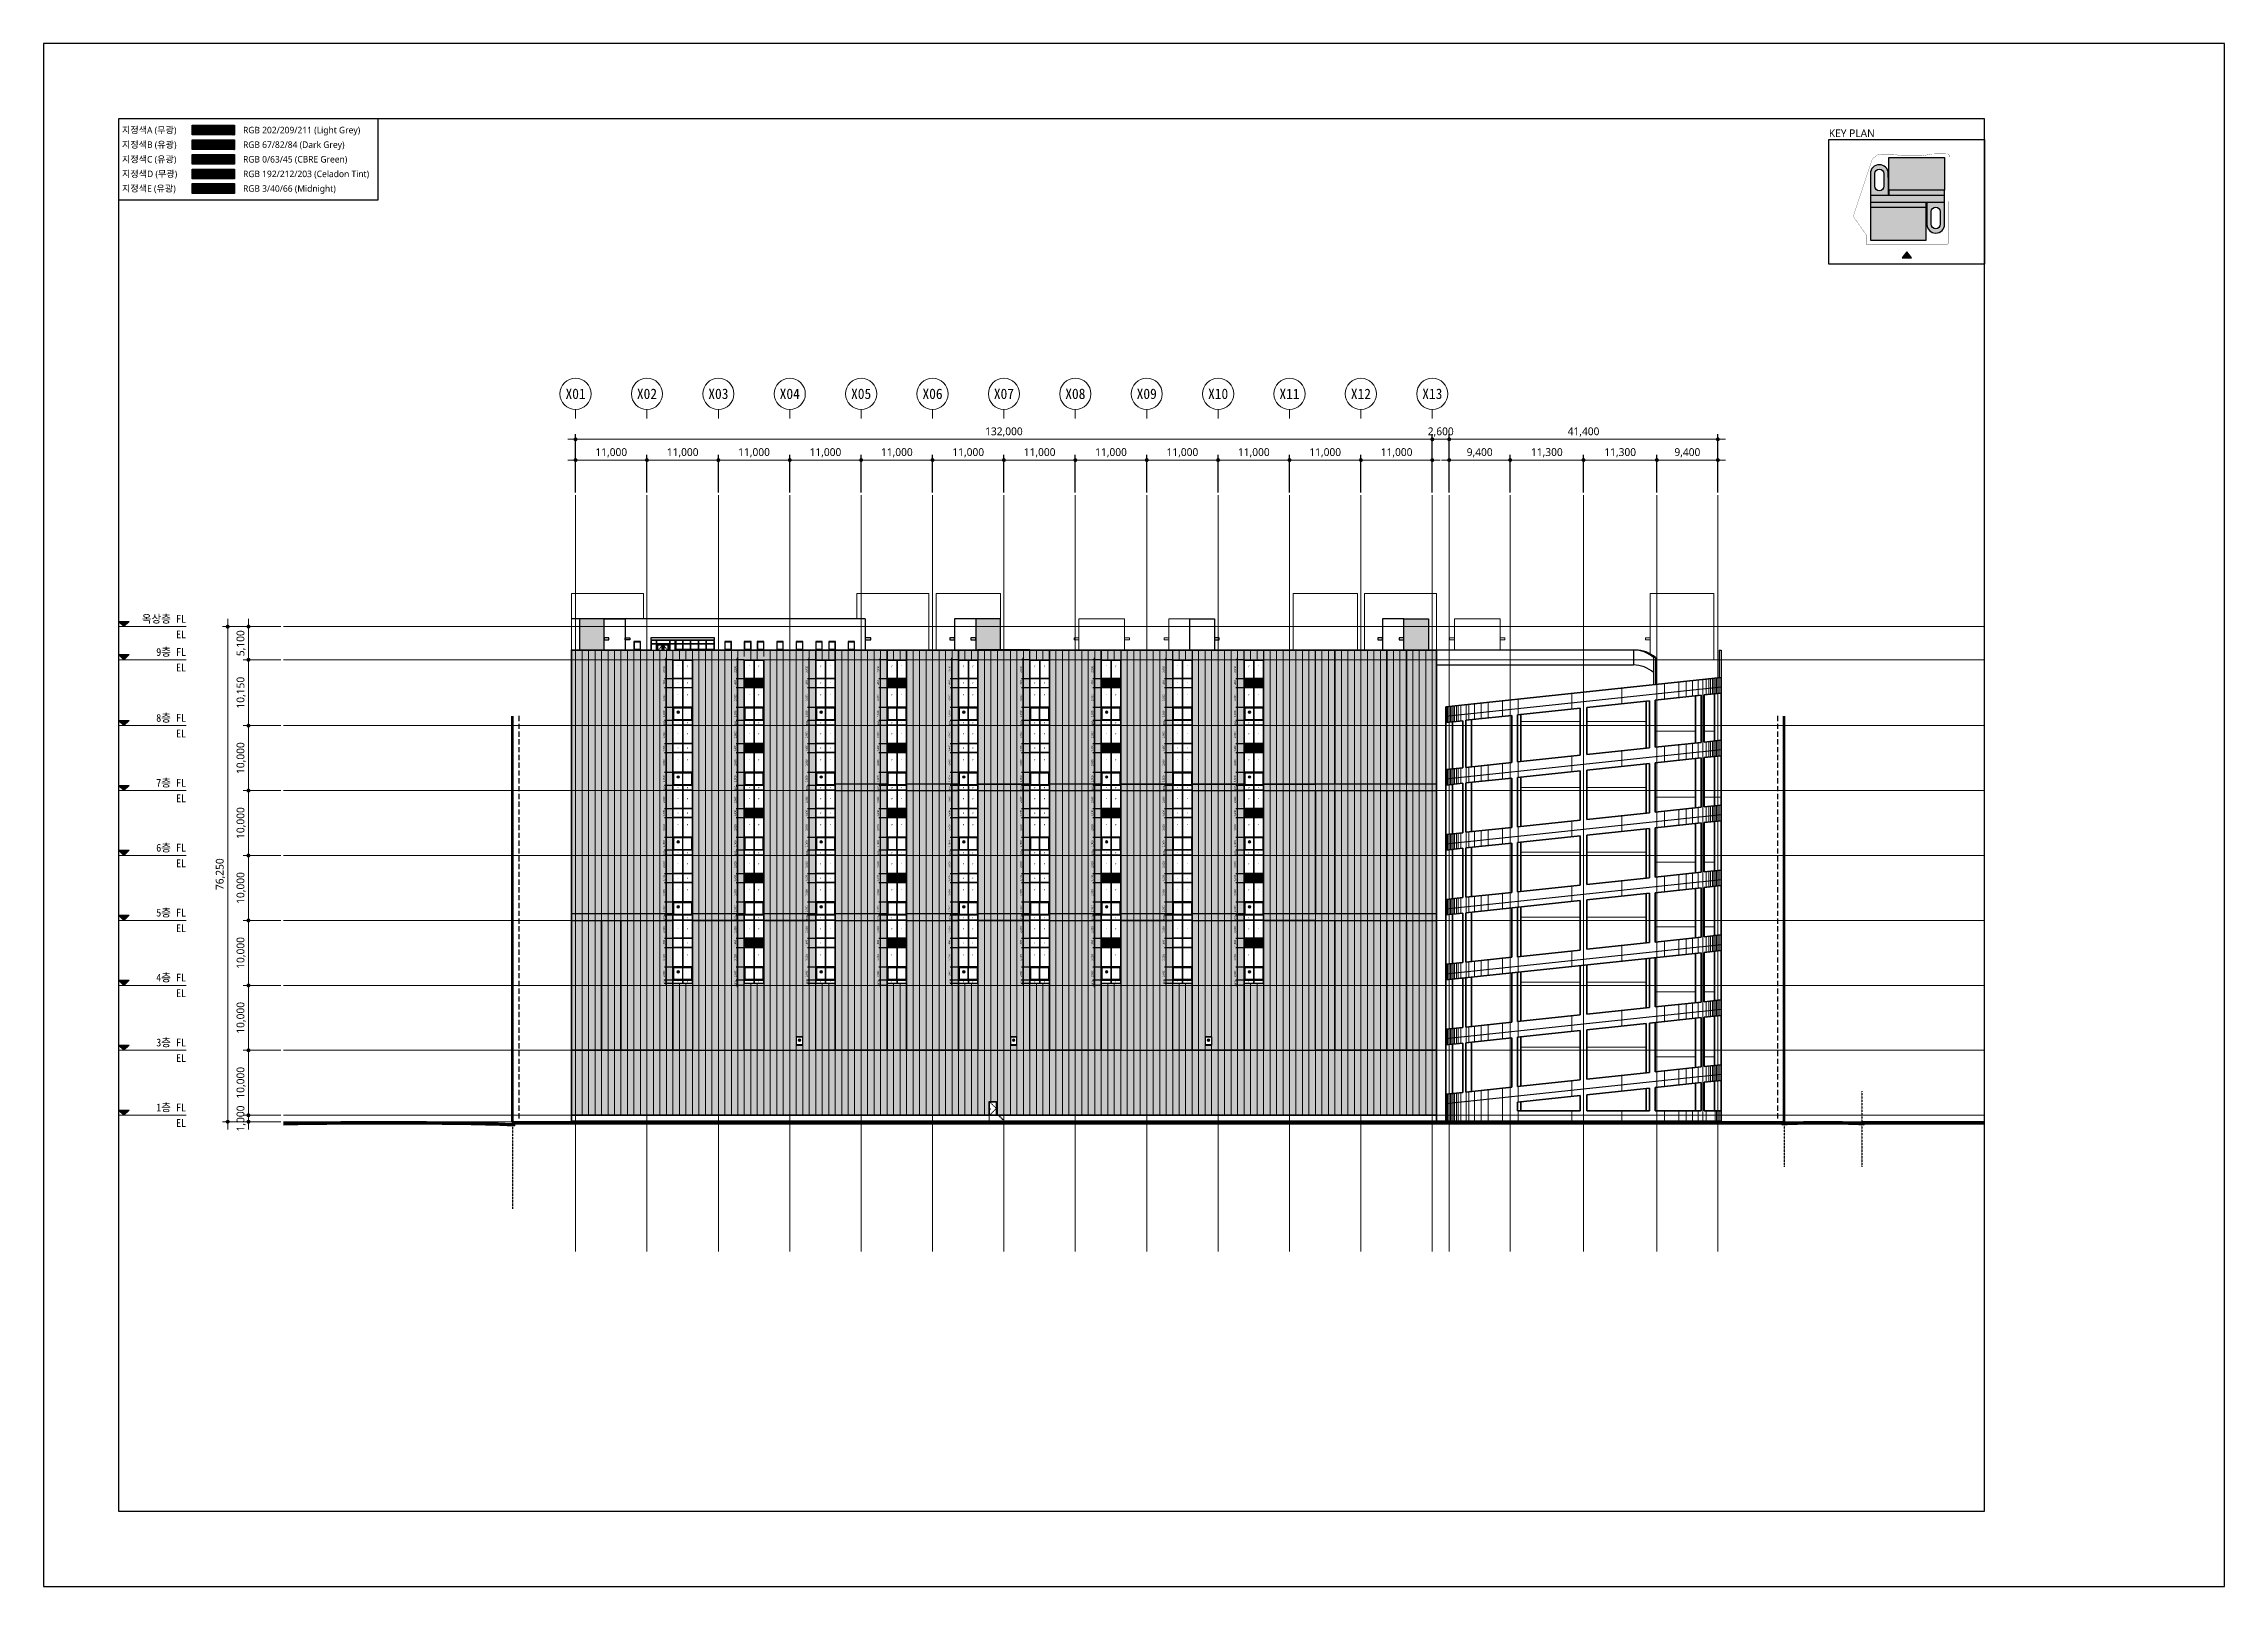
# Model space of a CAD drawing. Header units: millimetres. Extents: x 1680000 to 3024000, y 712800 to 950400.
# Drawn here: x 2688000 to 3024000, y 712800 to 950400 of the extents above; entities that cross this region are included whole.
import ezdxf
from ezdxf.enums import TextEntityAlignment as Align
from ezdxf.xclip import XClip

# ---------------------------------------------------------------- set-up
doc = ezdxf.new("R2010")
doc.units = ezdxf.units.MM
doc.set_wipeout_variables(frame=1)
for name, pattern in [('CEN', [62, 60, -1, 0, -1]), ('DASHDOT', [1, 0.5, -0.25, 0, -0.25]), ('DASHDOTX2', [2, 1, -0.5, 0, -0.5]), ('DASHEDX2', [1.5, 1, -0.5]), ('HID', [2, 1.1, -0.9]), ('HIDDEN', [0.375, 0.25, -0.125]), ('JIS_09_15', [18.9, 15, -0.9, 0.6, -0.9, 0.6, -0.9]), ('PHANTOM', [63.5, 31.75, -6.35, 6.35, -6.35, 6.35, -6.35])]:
    doc.linetypes.add(name, pattern=pattern)
doc.layers.get('Defpoints').update_dxf_attribs({"color": 140})
for name, color, linetype in [('0_검토', 1, 'HIDDEN'), ('A-XXXX-SOLD', 252, 'Continuous'), ('WINELEV', 4, 'Continuous'), ('색상', 7, 'Continuous'), ('입면색상', 7, 'Continuous')]:
    doc.layers.add(name, color=color, linetype=linetype)
for name, color, linetype, lineweight in [('A-AXIS-LINE', 1, 'CEN', 15), ('A-BOND-LIN1', 4, 'DASHDOTX2', 25), ('A-BOND-LIN2', 4, 'DASHEDX2', 25), ('A-DWXK-OPEN', 1, 'HID', 15), ('A-DWXM-WIND', 4, 'Continuous', 25), ('A-ELEV-LIN1', 2, 'Continuous', 40), ('A-ELEV-LIN2', 7, 'Continuous', 25), ('A-ELEV-LIN3', 8, 'Continuous', 18), ('A-ELEV-WIN', 4, 'Continuous', 25), ('A-MKXS-TEXT1', 3, 'Continuous', 25), ('A-MKXS-TEXT2', 7, 'Continuous', 25), ('A-XXXX-HID', 8, 'HIDDEN', 18)]:
    doc.layers.add(name, color=color, linetype=linetype, lineweight=lineweight)
doc.layers.add('A-XXXX-NPLT', color=144, linetype='Continuous', lineweight=15, plot=False)
doc.styles.add('HY울릉도L', font='')
doc.styles.add('돋움체', font='')
doc.styles.add('맑은고딕', font='malgun.ttf')
doc.styles.get('HY울릉도L').set_extended_font_data('HYwulM')
doc.styles.get('돋움체').set_extended_font_data('DotumChe')
doc.dimstyles.new('CDIM', dxfattribs={"dimtxt": 3, "dimasz": 1.5, "dimexe": 2, "dimexo": 1, "dimgap": 1, "dimtad": 1, "dimdec": 0, "dimrnd": 0.5, "dimzin": 0, "dimdsep": 32, "dimlunit": 6, "dimtxsty": 'HY울릉도L', "dimblk1": '_CIDOT', "dimblk2": '_CIDOT', "dimsah": 1, "dimcen": 5.5, "dimclrd": 2, "dimclre": 2, "dimclrt": 7, "dimadec": 0, "dimazin": 0, "dimtfac": 1, "dimtdec": 0, "dimtix": 1, "dimtmove": 2, "dimatfit": 1, "dimldrblk": '_CIDOT', "dimfxl": 1, "dimtolj": 1, "dimtzin": 0, "dimlwd": -1, "dimarcsym": 0})
pattern_1 = [(45, (-716525.99, -470420), (-35.355339, 35.355339), [])]

# ---------------------------------------------------------------- blocks, each defined once
blk = doc.blocks.new('A$C90b9fe37')
blk.add_wipeout([(0, 0), (0, -2000), (1000, -2000), (1000, 0)]).dxf.layer = 'A-ELEV-LIN3'
at = {"layer": 'A-DWXK-OPEN', "ltscale": 50}
blk.add_lwpolyline([(950, -1950), (500, -1300), (50, -1950)], dxfattribs=at)
at = {"layer": 'A-ELEV-WIN'}
for points in [[(1000, -2000), (1000, 0), (0, 0), (0, -2000), (1000, -2000)], [(950, -1250), (50, -1250)], [(950, -1300), (50, -1300)]]:
    blk.add_lwpolyline(points, dxfattribs=at)
for points in [[(50, -1950), (50, -50), (950, -50), (950, -1950)], [(170, -1830), (170, -1420), (830, -1420), (830, -1830)]]:
    blk.add_lwpolyline(points, close=True, dxfattribs=at)
at = {"layer": 'A-ELEV-WIN', "color": 252, "true_color": 0x939598}
for points in [[(60, -1240), (60, -60), (940, -60), (940, -1240)], [(180, -1820), (180, -1430), (820, -1430), (820, -1820)]]:
    blk.add_lwpolyline(points, close=True, dxfattribs=at)
blk = doc.blocks.new('_CIDOT')
at = {"color": 0, "linetype": 'ByBlock'}
blk.add_line((2, 0), (-1, 0), dxfattribs=at)
at = {"color": 0, "linetype": 'ByBlock', "const_width": 0.5}
blk.add_lwpolyline([(-0.25, 0, 1), (0.25, 0, 1)], format="xyb", close=True, dxfattribs=at)
blk = doc.blocks.new('*D27')
at = {"layer": 'A-XXXX-NPLT', "lineweight": -2, "transparency": 16777216}
for p, q in [((4621038, -360969), (4615238, -360969)), ((4621038, -371119), (4615238, -371119))]:
    blk.add_line(p, q, dxfattribs=at)
at = {"layer": 'A-XXXX-NPLT', "transparency": 16777216}
blk.add_line((4616038, -370519), (4616038, -361569), dxfattribs=at)
at = {"layer": 'Defpoints', "color": 0, "transparency": 16777216}
for p in [(4616038, -360969), (4621438, -360969), (4621438, -371119)]:
    blk.add_point(p, dxfattribs=at)
at = {"layer": 'A-XXXX-NPLT', "transparency": 16777216, "xscale": 600, "yscale": 600, "zscale": 600}
for p, rotation in [((4616038, -360969), 90), ((4616038, -371119), 270)]:
    blk.add_blockref('_CIDOT', p, dxfattribs=dict(at, rotation=rotation))
at = {"layer": 'A-XXXX-NPLT', "color": 3, "transparency": 16777216, "insert": (4614914, -366044), "char_height": 1200, "attachment_point": 5, "rotation": 90, "style": '맑은고딕'}
blk.add_mtext('\\A1;10,150', dxfattribs=at)
blk = doc.blocks.new('*D28')
at = {"layer": 'A-XXXX-NPLT', "lineweight": -2, "transparency": 16777216}
for p, q in [((4621038, -371119), (4615238, -371119)), ((4621038, -381119), (4615238, -381119))]:
    blk.add_line(p, q, dxfattribs=at)
at = {"layer": 'A-XXXX-NPLT', "transparency": 16777216}
blk.add_line((4616038, -371719), (4616038, -380519), dxfattribs=at)
at = {"layer": 'Defpoints', "color": 0, "transparency": 16777216}
for p in [(4621438, -371119), (4616038, -381119), (4621438, -381119)]:
    blk.add_point(p, dxfattribs=at)
at = {"layer": 'A-XXXX-NPLT', "transparency": 16777216, "xscale": 600, "yscale": 600, "zscale": 600}
for p, rotation in [((4616038, -371119), 90), ((4616038, -381119), 270)]:
    blk.add_blockref('_CIDOT', p, dxfattribs=dict(at, rotation=rotation))
at = {"layer": 'A-XXXX-NPLT', "color": 3, "transparency": 16777216, "insert": (4614914, -376119), "char_height": 1200, "attachment_point": 5, "rotation": 90, "style": '맑은고딕'}
blk.add_mtext('\\A1;10,000', dxfattribs=at)
blk = doc.blocks.new('*D29')
at = {"layer": 'A-XXXX-NPLT', "lineweight": -2, "transparency": 16777216}
for p, q in [((4621038, -381119), (4615238, -381119)), ((4621038, -391119), (4615238, -391119))]:
    blk.add_line(p, q, dxfattribs=at)
at = {"layer": 'A-XXXX-NPLT', "transparency": 16777216}
blk.add_line((4616038, -381719), (4616038, -390519), dxfattribs=at)
at = {"layer": 'Defpoints', "color": 0, "transparency": 16777216}
for p in [(4621438, -381119), (4616038, -391119), (4621438, -391119)]:
    blk.add_point(p, dxfattribs=at)
at = {"layer": 'A-XXXX-NPLT', "transparency": 16777216, "xscale": 600, "yscale": 600, "zscale": 600}
for p, rotation in [((4616038, -381119), 90), ((4616038, -391119), 270)]:
    blk.add_blockref('_CIDOT', p, dxfattribs=dict(at, rotation=rotation))
at = {"layer": 'A-XXXX-NPLT', "color": 3, "transparency": 16777216, "insert": (4614914, -386119), "char_height": 1200, "attachment_point": 5, "rotation": 90, "style": '맑은고딕'}
blk.add_mtext('\\A1;10,000', dxfattribs=at)
blk = doc.blocks.new('*D30')
at = {"layer": 'A-XXXX-NPLT', "lineweight": -2, "transparency": 16777216}
for p, q in [((4621038, -391119), (4615238, -391119)), ((4621038, -401119), (4615238, -401119))]:
    blk.add_line(p, q, dxfattribs=at)
at = {"layer": 'A-XXXX-NPLT', "transparency": 16777216}
blk.add_line((4616038, -391719), (4616038, -400519), dxfattribs=at)
at = {"layer": 'Defpoints', "color": 0, "transparency": 16777216}
for p in [(4621438, -391119), (4616038, -401119), (4621438, -401119)]:
    blk.add_point(p, dxfattribs=at)
at = {"layer": 'A-XXXX-NPLT', "transparency": 16777216, "xscale": 600, "yscale": 600, "zscale": 600}
for p, rotation in [((4616038, -391119), 90), ((4616038, -401119), 270)]:
    blk.add_blockref('_CIDOT', p, dxfattribs=dict(at, rotation=rotation))
at = {"layer": 'A-XXXX-NPLT', "color": 3, "transparency": 16777216, "insert": (4614914, -396119), "char_height": 1200, "attachment_point": 5, "rotation": 90, "style": '맑은고딕'}
blk.add_mtext('\\A1;10,000', dxfattribs=at)
blk = doc.blocks.new('*D31')
at = {"layer": 'A-XXXX-NPLT', "lineweight": -2, "transparency": 16777216}
for p, q in [((4621038, -401119), (4615238, -401119)), ((4621038, -411119), (4615238, -411119))]:
    blk.add_line(p, q, dxfattribs=at)
at = {"layer": 'A-XXXX-NPLT', "transparency": 16777216}
blk.add_line((4616038, -401719), (4616038, -410519), dxfattribs=at)
at = {"layer": 'Defpoints', "color": 0, "transparency": 16777216}
for p in [(4621438, -401119), (4616038, -411119), (4621438, -411119)]:
    blk.add_point(p, dxfattribs=at)
at = {"layer": 'A-XXXX-NPLT', "transparency": 16777216, "xscale": 600, "yscale": 600, "zscale": 600}
for p, rotation in [((4616038, -401119), 90), ((4616038, -411119), 270)]:
    blk.add_blockref('_CIDOT', p, dxfattribs=dict(at, rotation=rotation))
at = {"layer": 'A-XXXX-NPLT', "color": 3, "transparency": 16777216, "insert": (4614914, -406119), "char_height": 1200, "attachment_point": 5, "rotation": 90, "style": '맑은고딕'}
blk.add_mtext('\\A1;10,000', dxfattribs=at)
blk = doc.blocks.new('*D32')
at = {"layer": 'A-XXXX-NPLT', "lineweight": -2, "transparency": 16777216}
for p, q in [((4621038, -411119), (4615238, -411119)), ((4621038, -421119), (4615238, -421119))]:
    blk.add_line(p, q, dxfattribs=at)
at = {"layer": 'A-XXXX-NPLT', "transparency": 16777216}
blk.add_line((4616038, -411719), (4616038, -420519), dxfattribs=at)
at = {"layer": 'Defpoints', "color": 0, "transparency": 16777216}
for p in [(4621438, -411119), (4616038, -421119), (4621438, -421119)]:
    blk.add_point(p, dxfattribs=at)
at = {"layer": 'A-XXXX-NPLT', "transparency": 16777216, "xscale": 600, "yscale": 600, "zscale": 600}
for p, rotation in [((4616038, -411119), 90), ((4616038, -421119), 270)]:
    blk.add_blockref('_CIDOT', p, dxfattribs=dict(at, rotation=rotation))
at = {"layer": 'A-XXXX-NPLT', "color": 3, "transparency": 16777216, "insert": (4614914, -416119), "char_height": 1200, "attachment_point": 5, "rotation": 90, "style": '맑은고딕'}
blk.add_mtext('\\A1;10,000', dxfattribs=at)
blk = doc.blocks.new('*D33')
at = {"layer": 'A-XXXX-NPLT', "lineweight": -2, "transparency": 16777216}
for p, q in [((4621038, -355869), (4615238, -355869)), ((4621038, -360969), (4615238, -360969))]:
    blk.add_line(p, q, dxfattribs=at)
at = {"layer": 'A-XXXX-NPLT', "transparency": 16777216}
blk.add_line((4616038, -360369), (4616038, -356469), dxfattribs=at)
at = {"layer": 'Defpoints', "color": 0, "transparency": 16777216}
for p in [(4616038, -355869), (4621438, -355869), (4621438, -360969)]:
    blk.add_point(p, dxfattribs=at)
at = {"layer": 'A-XXXX-NPLT', "transparency": 16777216, "xscale": 600, "yscale": 600, "zscale": 600}
for p, rotation in [((4616038, -355869), 90), ((4616038, -360969), 270)]:
    blk.add_blockref('_CIDOT', p, dxfattribs=dict(at, rotation=rotation))
at = {"layer": 'A-XXXX-NPLT', "color": 3, "transparency": 16777216, "insert": (4614914, -358419), "char_height": 1200, "attachment_point": 5, "rotation": 90, "style": '맑은고딕'}
blk.add_mtext('\\A1;5,100', dxfattribs=at)
blk = doc.blocks.new('*D26')
at = {"layer": 'A-XXXX-NPLT', "lineweight": -2, "transparency": 16777216}
for p, q in [((4621038, -355869), (4612038, -355869)), ((4621038, -432119), (4612038, -432119))]:
    blk.add_line(p, q, dxfattribs=at)
at = {"layer": 'A-XXXX-NPLT', "transparency": 16777216}
blk.add_line((4612838, -431519), (4612838, -356469), dxfattribs=at)
at = {"layer": 'Defpoints', "color": 0, "transparency": 16777216}
for p in [(4612838, -355869), (4621438, -355869), (4621438, -432119)]:
    blk.add_point(p, dxfattribs=at)
at = {"layer": 'A-XXXX-NPLT', "transparency": 16777216, "xscale": 600, "yscale": 600, "zscale": 600}
for p, rotation in [((4612838, -355869), 90), ((4612838, -432119), 270)]:
    blk.add_blockref('_CIDOT', p, dxfattribs=dict(at, rotation=rotation))
at = {"layer": 'A-XXXX-NPLT', "color": 3, "transparency": 16777216, "insert": (4611717, -393994), "char_height": 1200, "attachment_point": 5, "rotation": 90, "style": '맑은고딕'}
blk.add_mtext('\\A1;76,250', dxfattribs=at)
blk = doc.blocks.new('*D34')
at = {"layer": 'A-XXXX-NPLT', "lineweight": -2, "transparency": 16777216}
for p, q in [((4621038, -421119), (4615238, -421119)), ((4621038, -431119), (4615238, -431119))]:
    blk.add_line(p, q, dxfattribs=at)
at = {"layer": 'A-XXXX-NPLT', "transparency": 16777216}
blk.add_line((4616038, -421719), (4616038, -430519), dxfattribs=at)
at = {"layer": 'Defpoints', "color": 0, "transparency": 16777216}
for p in [(4621438, -421119), (4616038, -431119), (4621438, -431119)]:
    blk.add_point(p, dxfattribs=at)
at = {"layer": 'A-XXXX-NPLT', "transparency": 16777216, "xscale": 600, "yscale": 600, "zscale": 600}
for p, rotation in [((4616038, -421119), 90), ((4616038, -431119), 270)]:
    blk.add_blockref('_CIDOT', p, dxfattribs=dict(at, rotation=rotation))
at = {"layer": 'A-XXXX-NPLT', "color": 3, "transparency": 16777216, "insert": (4614914, -426119), "char_height": 1200, "attachment_point": 5, "rotation": 90, "style": '맑은고딕'}
blk.add_mtext('\\A1;10,000', dxfattribs=at)
blk = doc.blocks.new('*D35')
at = {"layer": 'A-XXXX-NPLT', "transparency": 16777216}
for p, q in [((4616038, -430519), (4616038, -429919)), ((4616038, -431119), (4616038, -432119)), ((4616038, -432719), (4616038, -433319))]:
    blk.add_line(p, q, dxfattribs=at)
at = {"layer": 'A-XXXX-NPLT', "lineweight": -2, "transparency": 16777216}
for p, q in [((4621038, -431119), (4615238, -431119)), ((4621038, -432119), (4615238, -432119))]:
    blk.add_line(p, q, dxfattribs=at)
at = {"layer": 'Defpoints', "color": 0, "transparency": 16777216}
for p in [(4616038, -432119), (4621438, -431119), (4621438, -432119)]:
    blk.add_point(p, dxfattribs=at)
at = {"layer": 'A-XXXX-NPLT', "transparency": 16777216, "xscale": 600, "yscale": 600, "zscale": 600}
for p, rotation in [((4616038, -431119), 270), ((4616038, -432119), 90)]:
    blk.add_blockref('_CIDOT', p, dxfattribs=dict(at, rotation=rotation))
at = {"layer": 'A-XXXX-NPLT', "color": 3, "transparency": 16777216, "insert": (4614914, -431619), "char_height": 1200, "attachment_point": 5, "rotation": 90, "style": '맑은고딕'}
blk.add_mtext('\\A1;1,000', dxfattribs=at)
blk = doc.blocks.new('*D36')
at = {"layer": 'A-XXXX-NPLT', "lineweight": -2, "transparency": 16777216}
for p, q in [((-100, 10700), (-1280, 10700)), ((-100, 9900), (-1280, 9900))]:
    blk.add_line(p, q, dxfattribs=at)
at = {"layer": 'A-XXXX-NPLT', "transparency": 16777216}
for p, q in [((-1080, 10850), (-1080, 11000)), ((-1080, 10700), (-1080, 9900)), ((-1080, 9750), (-1080, 9600))]:
    blk.add_line(p, q, dxfattribs=at)
at = {"layer": 'Defpoints', "color": 0, "transparency": 16777216}
for p in [(0, 10700), (-1080, 9900), (0, 9900)]:
    blk.add_point(p, dxfattribs=at)
at = {"layer": 'A-XXXX-NPLT', "transparency": 16777216, "xscale": 150, "yscale": 150, "zscale": 150}
for p, rotation in [((-1080, 10700), 270), ((-1080, 9900), 90)]:
    blk.add_blockref('_CIDOT', p, dxfattribs=dict(at, rotation=rotation))
at = {"layer": 'A-XXXX-NPLT', "color": 3, "transparency": 16777216, "insert": (-1335, 10300), "char_height": 300, "attachment_point": 5, "rotation": 90, "style": '맑은고딕'}
blk.add_mtext('\\A1;800', dxfattribs=at)
blk = doc.blocks.new('*D37')
at = {"layer": 'A-XXXX-NPLT', "lineweight": -2, "transparency": 16777216}
for p, q in [((-100, 12700), (-1280, 12700)), ((-100, 10700), (-1280, 10700))]:
    blk.add_line(p, q, dxfattribs=at)
at = {"layer": 'A-XXXX-NPLT', "transparency": 16777216}
blk.add_line((-1080, 10850), (-1080, 12550), dxfattribs=at)
at = {"layer": 'Defpoints', "color": 0, "transparency": 16777216}
for p in [(-1080, 12700), (0, 12700), (0, 10700)]:
    blk.add_point(p, dxfattribs=at)
at = {"layer": 'A-XXXX-NPLT', "transparency": 16777216, "xscale": 150, "yscale": 150, "zscale": 150}
for p, rotation in [((-1080, 12700), 90), ((-1080, 10700), 270)]:
    blk.add_blockref('_CIDOT', p, dxfattribs=dict(at, rotation=rotation))
at = {"layer": 'A-XXXX-NPLT', "color": 3, "transparency": 16777216, "insert": (-1360, 11700), "char_height": 300, "attachment_point": 5, "rotation": 90, "style": '맑은고딕'}
blk.add_mtext('\\A1;2,000', dxfattribs=at)
blk = doc.blocks.new('*D38')
at = {"layer": 'A-XXXX-NPLT', "lineweight": -2, "transparency": 16777216}
for p, q in [((-100, 19900), (-1280, 19900)), ((-100, 17100), (-1280, 17100))]:
    blk.add_line(p, q, dxfattribs=at)
at = {"layer": 'A-XXXX-NPLT', "transparency": 16777216}
blk.add_line((-1080, 17250), (-1080, 19750), dxfattribs=at)
at = {"layer": 'Defpoints', "color": 0, "transparency": 16777216}
for p in [(-1080, 19900), (0, 19900), (0, 17100)]:
    blk.add_point(p, dxfattribs=at)
at = {"layer": 'A-XXXX-NPLT', "transparency": 16777216, "xscale": 150, "yscale": 150, "zscale": 150}
for p, rotation in [((-1080, 19900), 90), ((-1080, 17100), 270)]:
    blk.add_blockref('_CIDOT', p, dxfattribs=dict(at, rotation=rotation))
at = {"layer": 'A-XXXX-NPLT', "color": 3, "transparency": 16777216, "insert": (-1360, 18500), "char_height": 300, "attachment_point": 5, "rotation": 90, "style": '맑은고딕'}
blk.add_mtext('\\A1;2,800', dxfattribs=at)
blk = doc.blocks.new('*D39')
at = {"layer": 'A-XXXX-NPLT', "lineweight": -2, "transparency": 16777216}
for p, q in [((-100, 17100), (-1280, 17100)), ((-100, 15700), (-1280, 15700))]:
    blk.add_line(p, q, dxfattribs=at)
at = {"layer": 'A-XXXX-NPLT', "transparency": 16777216}
blk.add_line((-1080, 16950), (-1080, 15850), dxfattribs=at)
at = {"layer": 'Defpoints', "color": 0, "transparency": 16777216}
for p in [(0, 17100), (-1080, 15700), (0, 15700)]:
    blk.add_point(p, dxfattribs=at)
at = {"layer": 'A-XXXX-NPLT', "transparency": 16777216, "xscale": 150, "yscale": 150, "zscale": 150}
for p, rotation in [((-1080, 17100), 90), ((-1080, 15700), 270)]:
    blk.add_blockref('_CIDOT', p, dxfattribs=dict(at, rotation=rotation))
at = {"layer": 'A-XXXX-NPLT', "color": 3, "transparency": 16777216, "insert": (-1361, 16400), "char_height": 300, "attachment_point": 5, "rotation": 90, "style": '맑은고딕'}
blk.add_mtext('\\A1;1,400', dxfattribs=at)
blk = doc.blocks.new('*D40')
at = {"layer": 'A-XXXX-NPLT', "lineweight": -2, "transparency": 16777216}
for p, q in [((-100, 15700), (-1280, 15700)), ((-100, 12700), (-1280, 12700))]:
    blk.add_line(p, q, dxfattribs=at)
at = {"layer": 'A-XXXX-NPLT', "transparency": 16777216}
blk.add_line((-1080, 15550), (-1080, 12850), dxfattribs=at)
at = {"layer": 'Defpoints', "color": 0, "transparency": 16777216}
for p in [(0, 15700), (-1080, 12700), (0, 12700)]:
    blk.add_point(p, dxfattribs=at)
at = {"layer": 'A-XXXX-NPLT', "transparency": 16777216, "xscale": 150, "yscale": 150, "zscale": 150}
for p, rotation in [((-1080, 15700), 90), ((-1080, 12700), 270)]:
    blk.add_blockref('_CIDOT', p, dxfattribs=dict(at, rotation=rotation))
at = {"layer": 'A-XXXX-NPLT', "color": 3, "transparency": 16777216, "insert": (-1360, 14200), "char_height": 300, "attachment_point": 5, "rotation": 90, "style": '맑은고딕'}
blk.add_mtext('\\A1;3,000', dxfattribs=at)
blk = doc.blocks.new('*D41')
at = {"layer": 'A-XXXX-NPLT', "lineweight": -2, "transparency": 16777216}
for p, q in [((-100, 700), (-1280, 700)), ((-100, -100), (-1280, -100))]:
    blk.add_line(p, q, dxfattribs=at)
at = {"layer": 'A-XXXX-NPLT', "transparency": 16777216}
for p, q in [((-1080, 850), (-1080, 1000)), ((-1080, 700), (-1080, -100)), ((-1080, -250), (-1080, -400))]:
    blk.add_line(p, q, dxfattribs=at)
at = {"layer": 'Defpoints', "color": 0, "transparency": 16777216}
for p in [(0, 700), (-1080, -100), (0, -100)]:
    blk.add_point(p, dxfattribs=at)
at = {"layer": 'A-XXXX-NPLT', "transparency": 16777216, "xscale": 150, "yscale": 150, "zscale": 150}
for p, rotation in [((-1080, 700), 270), ((-1080, -100), 90)]:
    blk.add_blockref('_CIDOT', p, dxfattribs=dict(at, rotation=rotation))
at = {"layer": 'A-XXXX-NPLT', "color": 3, "transparency": 16777216, "insert": (-1335, 300), "char_height": 300, "attachment_point": 5, "rotation": 90, "style": '맑은고딕'}
blk.add_mtext('\\A1;800', dxfattribs=at)
blk = doc.blocks.new('*D42')
at = {"layer": 'A-XXXX-NPLT', "lineweight": -2, "transparency": 16777216}
for p, q in [((-100, 2700), (-1280, 2700)), ((-100, 700), (-1280, 700))]:
    blk.add_line(p, q, dxfattribs=at)
at = {"layer": 'A-XXXX-NPLT', "transparency": 16777216}
blk.add_line((-1080, 850), (-1080, 2550), dxfattribs=at)
at = {"layer": 'Defpoints', "color": 0, "transparency": 16777216}
for p in [(-1080, 2700), (0, 2700), (0, 700)]:
    blk.add_point(p, dxfattribs=at)
at = {"layer": 'A-XXXX-NPLT', "transparency": 16777216, "xscale": 150, "yscale": 150, "zscale": 150}
for p, rotation in [((-1080, 2700), 90), ((-1080, 700), 270)]:
    blk.add_blockref('_CIDOT', p, dxfattribs=dict(at, rotation=rotation))
at = {"layer": 'A-XXXX-NPLT', "color": 3, "transparency": 16777216, "insert": (-1360, 1700), "char_height": 300, "attachment_point": 5, "rotation": 90, "style": '맑은고딕'}
blk.add_mtext('\\A1;2,000', dxfattribs=at)
blk = doc.blocks.new('*D43')
at = {"layer": 'A-XXXX-NPLT', "lineweight": -2, "transparency": 16777216}
for p, q in [((-100, 9900), (-1280, 9900)), ((-100, 7100), (-1280, 7100))]:
    blk.add_line(p, q, dxfattribs=at)
at = {"layer": 'A-XXXX-NPLT', "transparency": 16777216}
blk.add_line((-1080, 7250), (-1080, 9750), dxfattribs=at)
at = {"layer": 'Defpoints', "color": 0, "transparency": 16777216}
for p in [(-1080, 9900), (0, 9900), (0, 7100)]:
    blk.add_point(p, dxfattribs=at)
at = {"layer": 'A-XXXX-NPLT', "transparency": 16777216, "xscale": 150, "yscale": 150, "zscale": 150}
for p, rotation in [((-1080, 9900), 90), ((-1080, 7100), 270)]:
    blk.add_blockref('_CIDOT', p, dxfattribs=dict(at, rotation=rotation))
at = {"layer": 'A-XXXX-NPLT', "color": 3, "transparency": 16777216, "insert": (-1360, 8500), "char_height": 300, "attachment_point": 5, "rotation": 90, "style": '맑은고딕'}
blk.add_mtext('\\A1;2,800', dxfattribs=at)
blk = doc.blocks.new('*D44')
at = {"layer": 'A-XXXX-NPLT', "lineweight": -2, "transparency": 16777216}
for p, q in [((-100, 7100), (-1280, 7100)), ((-100, 5700), (-1280, 5700))]:
    blk.add_line(p, q, dxfattribs=at)
at = {"layer": 'A-XXXX-NPLT', "transparency": 16777216}
blk.add_line((-1080, 6950), (-1080, 5850), dxfattribs=at)
at = {"layer": 'Defpoints', "color": 0, "transparency": 16777216}
for p in [(0, 7100), (-1080, 5700), (0, 5700)]:
    blk.add_point(p, dxfattribs=at)
at = {"layer": 'A-XXXX-NPLT', "transparency": 16777216, "xscale": 150, "yscale": 150, "zscale": 150}
for p, rotation in [((-1080, 7100), 90), ((-1080, 5700), 270)]:
    blk.add_blockref('_CIDOT', p, dxfattribs=dict(at, rotation=rotation))
at = {"layer": 'A-XXXX-NPLT', "color": 3, "transparency": 16777216, "insert": (-1361, 6400), "char_height": 300, "attachment_point": 5, "rotation": 90, "style": '맑은고딕'}
blk.add_mtext('\\A1;1,400', dxfattribs=at)
blk = doc.blocks.new('*D45')
at = {"layer": 'A-XXXX-NPLT', "lineweight": -2, "transparency": 16777216}
for p, q in [((-100, 5700), (-1280, 5700)), ((-100, 2700), (-1280, 2700))]:
    blk.add_line(p, q, dxfattribs=at)
at = {"layer": 'A-XXXX-NPLT', "transparency": 16777216}
blk.add_line((-1080, 5550), (-1080, 2850), dxfattribs=at)
at = {"layer": 'Defpoints', "color": 0, "transparency": 16777216}
for p in [(0, 5700), (-1080, 2700), (0, 2700)]:
    blk.add_point(p, dxfattribs=at)
at = {"layer": 'A-XXXX-NPLT', "transparency": 16777216, "xscale": 150, "yscale": 150, "zscale": 150}
for p, rotation in [((-1080, 5700), 90), ((-1080, 2700), 270)]:
    blk.add_blockref('_CIDOT', p, dxfattribs=dict(at, rotation=rotation))
at = {"layer": 'A-XXXX-NPLT', "color": 3, "transparency": 16777216, "insert": (-1360, 4200), "char_height": 300, "attachment_point": 5, "rotation": 90, "style": '맑은고딕'}
blk.add_mtext('\\A1;3,000', dxfattribs=at)
blk = doc.blocks.new('*D46')
at = {"layer": 'A-XXXX-NPLT', "lineweight": -2, "transparency": 16777216}
for p, q in [((-100, 20700), (-1280, 20700)), ((-100, 19900), (-1280, 19900))]:
    blk.add_line(p, q, dxfattribs=at)
at = {"layer": 'A-XXXX-NPLT', "transparency": 16777216}
for p, q in [((-1080, 20850), (-1080, 21000)), ((-1080, 20700), (-1080, 19900)), ((-1080, 19750), (-1080, 19600))]:
    blk.add_line(p, q, dxfattribs=at)
at = {"layer": 'Defpoints', "color": 0, "transparency": 16777216}
for p in [(0, 20700), (-1080, 19900), (0, 19900)]:
    blk.add_point(p, dxfattribs=at)
at = {"layer": 'A-XXXX-NPLT', "transparency": 16777216, "xscale": 150, "yscale": 150, "zscale": 150}
for p, rotation in [((-1080, 20700), 270), ((-1080, 19900), 90)]:
    blk.add_blockref('_CIDOT', p, dxfattribs=dict(at, rotation=rotation))
at = {"layer": 'A-XXXX-NPLT', "color": 3, "transparency": 16777216, "insert": (-1335, 20300), "char_height": 300, "attachment_point": 5, "rotation": 90, "style": '맑은고딕'}
blk.add_mtext('\\A1;800', dxfattribs=at)
blk = doc.blocks.new('*D47')
at = {"layer": 'A-XXXX-NPLT', "lineweight": -2, "transparency": 16777216}
for p, q in [((-100, 22700), (-1280, 22700)), ((-100, 20700), (-1280, 20700))]:
    blk.add_line(p, q, dxfattribs=at)
at = {"layer": 'A-XXXX-NPLT', "transparency": 16777216}
blk.add_line((-1080, 20850), (-1080, 22550), dxfattribs=at)
at = {"layer": 'Defpoints', "color": 0, "transparency": 16777216}
for p in [(-1080, 22700), (0, 22700), (0, 20700)]:
    blk.add_point(p, dxfattribs=at)
at = {"layer": 'A-XXXX-NPLT', "transparency": 16777216, "xscale": 150, "yscale": 150, "zscale": 150}
for p, rotation in [((-1080, 22700), 90), ((-1080, 20700), 270)]:
    blk.add_blockref('_CIDOT', p, dxfattribs=dict(at, rotation=rotation))
at = {"layer": 'A-XXXX-NPLT', "color": 3, "transparency": 16777216, "insert": (-1360, 21700), "char_height": 300, "attachment_point": 5, "rotation": 90, "style": '맑은고딕'}
blk.add_mtext('\\A1;2,000', dxfattribs=at)
blk = doc.blocks.new('*D48')
at = {"layer": 'A-XXXX-NPLT', "lineweight": -2, "transparency": 16777216}
for p, q in [((-100, 29900), (-1280, 29900)), ((-100, 27100), (-1280, 27100))]:
    blk.add_line(p, q, dxfattribs=at)
at = {"layer": 'A-XXXX-NPLT', "transparency": 16777216}
blk.add_line((-1080, 27250), (-1080, 29750), dxfattribs=at)
at = {"layer": 'Defpoints', "color": 0, "transparency": 16777216}
for p in [(-1080, 29900), (0, 29900), (0, 27100)]:
    blk.add_point(p, dxfattribs=at)
at = {"layer": 'A-XXXX-NPLT', "transparency": 16777216, "xscale": 150, "yscale": 150, "zscale": 150}
for p, rotation in [((-1080, 29900), 90), ((-1080, 27100), 270)]:
    blk.add_blockref('_CIDOT', p, dxfattribs=dict(at, rotation=rotation))
at = {"layer": 'A-XXXX-NPLT', "color": 3, "transparency": 16777216, "insert": (-1360, 28500), "char_height": 300, "attachment_point": 5, "rotation": 90, "style": '맑은고딕'}
blk.add_mtext('\\A1;2,800', dxfattribs=at)
blk = doc.blocks.new('*D49')
at = {"layer": 'A-XXXX-NPLT', "lineweight": -2, "transparency": 16777216}
for p, q in [((-100, 27100), (-1280, 27100)), ((-100, 25700), (-1280, 25700))]:
    blk.add_line(p, q, dxfattribs=at)
at = {"layer": 'A-XXXX-NPLT', "transparency": 16777216}
blk.add_line((-1080, 26950), (-1080, 25850), dxfattribs=at)
at = {"layer": 'Defpoints', "color": 0, "transparency": 16777216}
for p in [(0, 27100), (-1080, 25700), (0, 25700)]:
    blk.add_point(p, dxfattribs=at)
at = {"layer": 'A-XXXX-NPLT', "transparency": 16777216, "xscale": 150, "yscale": 150, "zscale": 150}
for p, rotation in [((-1080, 27100), 90), ((-1080, 25700), 270)]:
    blk.add_blockref('_CIDOT', p, dxfattribs=dict(at, rotation=rotation))
at = {"layer": 'A-XXXX-NPLT', "color": 3, "transparency": 16777216, "insert": (-1361, 26400), "char_height": 300, "attachment_point": 5, "rotation": 90, "style": '맑은고딕'}
blk.add_mtext('\\A1;1,400', dxfattribs=at)
blk = doc.blocks.new('*D50')
at = {"layer": 'A-XXXX-NPLT', "lineweight": -2, "transparency": 16777216}
for p, q in [((-100, 25700), (-1280, 25700)), ((-100, 22700), (-1280, 22700))]:
    blk.add_line(p, q, dxfattribs=at)
at = {"layer": 'A-XXXX-NPLT', "transparency": 16777216}
blk.add_line((-1080, 25550), (-1080, 22850), dxfattribs=at)
at = {"layer": 'Defpoints', "color": 0, "transparency": 16777216}
for p in [(0, 25700), (-1080, 22700), (0, 22700)]:
    blk.add_point(p, dxfattribs=at)
at = {"layer": 'A-XXXX-NPLT', "transparency": 16777216, "xscale": 150, "yscale": 150, "zscale": 150}
for p, rotation in [((-1080, 25700), 90), ((-1080, 22700), 270)]:
    blk.add_blockref('_CIDOT', p, dxfattribs=dict(at, rotation=rotation))
at = {"layer": 'A-XXXX-NPLT', "color": 3, "transparency": 16777216, "insert": (-1360, 24200), "char_height": 300, "attachment_point": 5, "rotation": 90, "style": '맑은고딕'}
blk.add_mtext('\\A1;3,000', dxfattribs=at)
blk = doc.blocks.new('*D51')
at = {"layer": 'A-XXXX-NPLT', "lineweight": -2, "transparency": 16777216}
for p, q in [((-100, 40700), (-1280, 40700)), ((-100, 39900), (-1280, 39900))]:
    blk.add_line(p, q, dxfattribs=at)
at = {"layer": 'A-XXXX-NPLT', "transparency": 16777216}
for p, q in [((-1080, 40850), (-1080, 41000)), ((-1080, 40700), (-1080, 39900)), ((-1080, 39750), (-1080, 39600))]:
    blk.add_line(p, q, dxfattribs=at)
at = {"layer": 'Defpoints', "color": 0, "transparency": 16777216}
for p in [(0, 40700), (-1080, 39900), (0, 39900)]:
    blk.add_point(p, dxfattribs=at)
at = {"layer": 'A-XXXX-NPLT', "transparency": 16777216, "xscale": 150, "yscale": 150, "zscale": 150}
for p, rotation in [((-1080, 40700), 270), ((-1080, 39900), 90)]:
    blk.add_blockref('_CIDOT', p, dxfattribs=dict(at, rotation=rotation))
at = {"layer": 'A-XXXX-NPLT', "color": 3, "transparency": 16777216, "insert": (-1335, 40300), "char_height": 300, "attachment_point": 5, "rotation": 90, "style": '맑은고딕'}
blk.add_mtext('\\A1;800', dxfattribs=at)
blk = doc.blocks.new('*D52')
at = {"layer": 'A-XXXX-NPLT', "lineweight": -2, "transparency": 16777216}
for p, q in [((-100, 42700), (-1280, 42700)), ((-100, 40700), (-1280, 40700))]:
    blk.add_line(p, q, dxfattribs=at)
at = {"layer": 'A-XXXX-NPLT', "transparency": 16777216}
blk.add_line((-1080, 40850), (-1080, 42550), dxfattribs=at)
at = {"layer": 'Defpoints', "color": 0, "transparency": 16777216}
for p in [(-1080, 42700), (0, 42700), (0, 40700)]:
    blk.add_point(p, dxfattribs=at)
at = {"layer": 'A-XXXX-NPLT', "transparency": 16777216, "xscale": 150, "yscale": 150, "zscale": 150}
for p, rotation in [((-1080, 42700), 90), ((-1080, 40700), 270)]:
    blk.add_blockref('_CIDOT', p, dxfattribs=dict(at, rotation=rotation))
at = {"layer": 'A-XXXX-NPLT', "color": 3, "transparency": 16777216, "insert": (-1360, 41700), "char_height": 300, "attachment_point": 5, "rotation": 90, "style": '맑은고딕'}
blk.add_mtext('\\A1;2,000', dxfattribs=at)
blk = doc.blocks.new('*D53')
at = {"layer": 'A-XXXX-NPLT', "lineweight": -2, "transparency": 16777216}
for p, q in [((-100, 50050), (-1280, 50050)), ((-100, 47100), (-1280, 47100))]:
    blk.add_line(p, q, dxfattribs=at)
at = {"layer": 'A-XXXX-NPLT', "transparency": 16777216}
blk.add_line((-1080, 47250), (-1080, 49900), dxfattribs=at)
at = {"layer": 'Defpoints', "color": 0, "transparency": 16777216}
for p in [(-1080, 50050), (0, 50050), (0, 47100)]:
    blk.add_point(p, dxfattribs=at)
at = {"layer": 'A-XXXX-NPLT', "transparency": 16777216, "xscale": 150, "yscale": 150, "zscale": 150}
for p, rotation in [((-1080, 50050), 90), ((-1080, 47100), 270)]:
    blk.add_blockref('_CIDOT', p, dxfattribs=dict(at, rotation=rotation))
at = {"layer": 'A-XXXX-NPLT', "color": 3, "transparency": 16777216, "insert": (-1360, 48575), "char_height": 300, "attachment_point": 5, "rotation": 90, "style": '맑은고딕'}
blk.add_mtext('\\A1;2,950', dxfattribs=at)
blk = doc.blocks.new('*D54')
at = {"layer": 'A-XXXX-NPLT', "lineweight": -2, "transparency": 16777216}
for p, q in [((-100, 47100), (-1280, 47100)), ((-100, 45700), (-1280, 45700))]:
    blk.add_line(p, q, dxfattribs=at)
at = {"layer": 'A-XXXX-NPLT', "transparency": 16777216}
blk.add_line((-1080, 46950), (-1080, 45850), dxfattribs=at)
at = {"layer": 'Defpoints', "color": 0, "transparency": 16777216}
for p in [(0, 47100), (-1080, 45700), (0, 45700)]:
    blk.add_point(p, dxfattribs=at)
at = {"layer": 'A-XXXX-NPLT', "transparency": 16777216, "xscale": 150, "yscale": 150, "zscale": 150}
for p, rotation in [((-1080, 47100), 90), ((-1080, 45700), 270)]:
    blk.add_blockref('_CIDOT', p, dxfattribs=dict(at, rotation=rotation))
at = {"layer": 'A-XXXX-NPLT', "color": 3, "transparency": 16777216, "insert": (-1361, 46400), "char_height": 300, "attachment_point": 5, "rotation": 90, "style": '맑은고딕'}
blk.add_mtext('\\A1;1,400', dxfattribs=at)
blk = doc.blocks.new('*D55')
at = {"layer": 'A-XXXX-NPLT', "lineweight": -2, "transparency": 16777216}
for p, q in [((-100, 45700), (-1280, 45700)), ((-100, 42700), (-1280, 42700))]:
    blk.add_line(p, q, dxfattribs=at)
at = {"layer": 'A-XXXX-NPLT', "transparency": 16777216}
blk.add_line((-1080, 45550), (-1080, 42850), dxfattribs=at)
at = {"layer": 'Defpoints', "color": 0, "transparency": 16777216}
for p in [(0, 45700), (-1080, 42700), (0, 42700)]:
    blk.add_point(p, dxfattribs=at)
at = {"layer": 'A-XXXX-NPLT', "transparency": 16777216, "xscale": 150, "yscale": 150, "zscale": 150}
for p, rotation in [((-1080, 45700), 90), ((-1080, 42700), 270)]:
    blk.add_blockref('_CIDOT', p, dxfattribs=dict(at, rotation=rotation))
at = {"layer": 'A-XXXX-NPLT', "color": 3, "transparency": 16777216, "insert": (-1360, 44200), "char_height": 300, "attachment_point": 5, "rotation": 90, "style": '맑은고딕'}
blk.add_mtext('\\A1;3,000', dxfattribs=at)
blk = doc.blocks.new('*D56')
at = {"layer": 'A-XXXX-NPLT', "lineweight": -2, "transparency": 16777216}
for p, q in [((-100, 30700), (-1280, 30700)), ((-100, 29900), (-1280, 29900))]:
    blk.add_line(p, q, dxfattribs=at)
at = {"layer": 'A-XXXX-NPLT', "transparency": 16777216}
for p, q in [((-1080, 30850), (-1080, 31000)), ((-1080, 30700), (-1080, 29900)), ((-1080, 29750), (-1080, 29600))]:
    blk.add_line(p, q, dxfattribs=at)
at = {"layer": 'Defpoints', "color": 0, "transparency": 16777216}
for p in [(0, 30700), (-1080, 29900), (0, 29900)]:
    blk.add_point(p, dxfattribs=at)
at = {"layer": 'A-XXXX-NPLT', "transparency": 16777216, "xscale": 150, "yscale": 150, "zscale": 150}
for p, rotation in [((-1080, 30700), 270), ((-1080, 29900), 90)]:
    blk.add_blockref('_CIDOT', p, dxfattribs=dict(at, rotation=rotation))
at = {"layer": 'A-XXXX-NPLT', "color": 3, "transparency": 16777216, "insert": (-1335, 30300), "char_height": 300, "attachment_point": 5, "rotation": 90, "style": '맑은고딕'}
blk.add_mtext('\\A1;800', dxfattribs=at)
blk = doc.blocks.new('*D57')
at = {"layer": 'A-XXXX-NPLT', "lineweight": -2, "transparency": 16777216}
for p, q in [((-100, 32700), (-1280, 32700)), ((-100, 30700), (-1280, 30700))]:
    blk.add_line(p, q, dxfattribs=at)
at = {"layer": 'A-XXXX-NPLT', "transparency": 16777216}
blk.add_line((-1080, 30850), (-1080, 32550), dxfattribs=at)
at = {"layer": 'Defpoints', "color": 0, "transparency": 16777216}
for p in [(-1080, 32700), (0, 32700), (0, 30700)]:
    blk.add_point(p, dxfattribs=at)
at = {"layer": 'A-XXXX-NPLT', "transparency": 16777216, "xscale": 150, "yscale": 150, "zscale": 150}
for p, rotation in [((-1080, 32700), 90), ((-1080, 30700), 270)]:
    blk.add_blockref('_CIDOT', p, dxfattribs=dict(at, rotation=rotation))
at = {"layer": 'A-XXXX-NPLT', "color": 3, "transparency": 16777216, "insert": (-1360, 31700), "char_height": 300, "attachment_point": 5, "rotation": 90, "style": '맑은고딕'}
blk.add_mtext('\\A1;2,000', dxfattribs=at)
blk = doc.blocks.new('*D58')
at = {"layer": 'A-XXXX-NPLT', "lineweight": -2, "transparency": 16777216}
for p, q in [((-100, 39900), (-1280, 39900)), ((-100, 37100), (-1280, 37100))]:
    blk.add_line(p, q, dxfattribs=at)
at = {"layer": 'A-XXXX-NPLT', "transparency": 16777216}
blk.add_line((-1080, 37250), (-1080, 39750), dxfattribs=at)
at = {"layer": 'Defpoints', "color": 0, "transparency": 16777216}
for p in [(-1080, 39900), (0, 39900), (0, 37100)]:
    blk.add_point(p, dxfattribs=at)
at = {"layer": 'A-XXXX-NPLT', "transparency": 16777216, "xscale": 150, "yscale": 150, "zscale": 150}
for p, rotation in [((-1080, 39900), 90), ((-1080, 37100), 270)]:
    blk.add_blockref('_CIDOT', p, dxfattribs=dict(at, rotation=rotation))
at = {"layer": 'A-XXXX-NPLT', "color": 3, "transparency": 16777216, "insert": (-1360, 38500), "char_height": 300, "attachment_point": 5, "rotation": 90, "style": '맑은고딕'}
blk.add_mtext('\\A1;2,800', dxfattribs=at)
blk = doc.blocks.new('*D59')
at = {"layer": 'A-XXXX-NPLT', "lineweight": -2, "transparency": 16777216}
for p, q in [((-100, 37100), (-1280, 37100)), ((-100, 35700), (-1280, 35700))]:
    blk.add_line(p, q, dxfattribs=at)
at = {"layer": 'A-XXXX-NPLT', "transparency": 16777216}
blk.add_line((-1080, 36950), (-1080, 35850), dxfattribs=at)
at = {"layer": 'Defpoints', "color": 0, "transparency": 16777216}
for p in [(0, 37100), (-1080, 35700), (0, 35700)]:
    blk.add_point(p, dxfattribs=at)
at = {"layer": 'A-XXXX-NPLT', "transparency": 16777216, "xscale": 150, "yscale": 150, "zscale": 150}
for p, rotation in [((-1080, 37100), 90), ((-1080, 35700), 270)]:
    blk.add_blockref('_CIDOT', p, dxfattribs=dict(at, rotation=rotation))
at = {"layer": 'A-XXXX-NPLT', "color": 3, "transparency": 16777216, "insert": (-1361, 36400), "char_height": 300, "attachment_point": 5, "rotation": 90, "style": '맑은고딕'}
blk.add_mtext('\\A1;1,400', dxfattribs=at)
blk = doc.blocks.new('*D60')
at = {"layer": 'A-XXXX-NPLT', "lineweight": -2, "transparency": 16777216}
for p, q in [((-100, 35700), (-1280, 35700)), ((-100, 32700), (-1280, 32700))]:
    blk.add_line(p, q, dxfattribs=at)
at = {"layer": 'A-XXXX-NPLT', "transparency": 16777216}
blk.add_line((-1080, 35550), (-1080, 32850), dxfattribs=at)
at = {"layer": 'Defpoints', "color": 0, "transparency": 16777216}
for p in [(0, 35700), (-1080, 32700), (0, 32700)]:
    blk.add_point(p, dxfattribs=at)
at = {"layer": 'A-XXXX-NPLT', "transparency": 16777216, "xscale": 150, "yscale": 150, "zscale": 150}
for p, rotation in [((-1080, 35700), 90), ((-1080, 32700), 270)]:
    blk.add_blockref('_CIDOT', p, dxfattribs=dict(at, rotation=rotation))
at = {"layer": 'A-XXXX-NPLT', "color": 3, "transparency": 16777216, "insert": (-1360, 34200), "char_height": 300, "attachment_point": 5, "rotation": 90, "style": '맑은고딕'}
blk.add_mtext('\\A1;3,000', dxfattribs=at)
blk = doc.blocks.new('*D81')
at = {"layer": 'A-XXXX-NPLT', "lineweight": -2, "transparency": 16777216}
for p, q in [((-100, 27200), (-1280, 27200)), ((-100, 25800), (-1280, 25800))]:
    blk.add_line(p, q, dxfattribs=at)
at = {"layer": 'A-XXXX-NPLT', "transparency": 16777216}
blk.add_line((-1080, 27050), (-1080, 25950), dxfattribs=at)
at = {"layer": 'Defpoints', "color": 0, "transparency": 16777216}
for p in [(0, 27200), (-1080, 25800), (0, 25800)]:
    blk.add_point(p, dxfattribs=at)
at = {"layer": 'A-XXXX-NPLT', "transparency": 16777216, "xscale": 150, "yscale": 150, "zscale": 150}
for p, rotation in [((-1080, 27200), 90), ((-1080, 25800), 270)]:
    blk.add_blockref('_CIDOT', p, dxfattribs=dict(at, rotation=rotation))
at = {"layer": 'A-XXXX-NPLT', "color": 3, "transparency": 16777216, "insert": (-1361, 26500), "char_height": 300, "attachment_point": 5, "rotation": 90, "style": '맑은고딕'}
blk.add_mtext('\\A1;1,400', dxfattribs=at)
blk = doc.blocks.new('*D82')
at = {"layer": 'A-XXXX-NPLT', "lineweight": -2, "transparency": 16777216}
for p, q in [((-100, 25800), (-1280, 25800)), ((-100, 22800), (-1280, 22800))]:
    blk.add_line(p, q, dxfattribs=at)
at = {"layer": 'A-XXXX-NPLT', "transparency": 16777216}
blk.add_line((-1080, 25650), (-1080, 22950), dxfattribs=at)
at = {"layer": 'Defpoints', "color": 0, "transparency": 16777216}
for p in [(0, 25800), (-1080, 22800), (0, 22800)]:
    blk.add_point(p, dxfattribs=at)
at = {"layer": 'A-XXXX-NPLT', "transparency": 16777216, "xscale": 150, "yscale": 150, "zscale": 150}
for p, rotation in [((-1080, 25800), 90), ((-1080, 22800), 270)]:
    blk.add_blockref('_CIDOT', p, dxfattribs=dict(at, rotation=rotation))
at = {"layer": 'A-XXXX-NPLT', "color": 3, "transparency": 16777216, "insert": (-1360, 24300), "char_height": 300, "attachment_point": 5, "rotation": 90, "style": '맑은고딕'}
blk.add_mtext('\\A1;3,000', dxfattribs=at)
blk = doc.blocks.new('*D83')
at = {"layer": 'A-XXXX-NPLT', "lineweight": -2, "transparency": 16777216}
for p, q in [((-100, 20800), (-1280, 20800)), ((-100, 20000), (-1280, 20000))]:
    blk.add_line(p, q, dxfattribs=at)
at = {"layer": 'A-XXXX-NPLT', "transparency": 16777216}
for p, q in [((-1080, 20950), (-1080, 21100)), ((-1080, 20800), (-1080, 20000)), ((-1080, 19850), (-1080, 19700))]:
    blk.add_line(p, q, dxfattribs=at)
at = {"layer": 'Defpoints', "color": 0, "transparency": 16777216}
for p in [(0, 20800), (-1080, 20000), (0, 20000)]:
    blk.add_point(p, dxfattribs=at)
at = {"layer": 'A-XXXX-NPLT', "transparency": 16777216, "xscale": 150, "yscale": 150, "zscale": 150}
for p, rotation in [((-1080, 20800), 270), ((-1080, 20000), 90)]:
    blk.add_blockref('_CIDOT', p, dxfattribs=dict(at, rotation=rotation))
at = {"layer": 'A-XXXX-NPLT', "color": 3, "transparency": 16777216, "insert": (-1335, 20400), "char_height": 300, "attachment_point": 5, "rotation": 90, "style": '맑은고딕'}
blk.add_mtext('\\A1;800', dxfattribs=at)
blk = doc.blocks.new('*D84')
at = {"layer": 'A-XXXX-NPLT', "lineweight": -2, "transparency": 16777216}
for p, q in [((-100, 22800), (-1280, 22800)), ((-100, 20800), (-1280, 20800))]:
    blk.add_line(p, q, dxfattribs=at)
at = {"layer": 'A-XXXX-NPLT', "transparency": 16777216}
blk.add_line((-1080, 20950), (-1080, 22650), dxfattribs=at)
at = {"layer": 'Defpoints', "color": 0, "transparency": 16777216}
for p in [(-1080, 22800), (0, 22800), (0, 20800)]:
    blk.add_point(p, dxfattribs=at)
at = {"layer": 'A-XXXX-NPLT', "transparency": 16777216, "xscale": 150, "yscale": 150, "zscale": 150}
for p, rotation in [((-1080, 22800), 90), ((-1080, 20800), 270)]:
    blk.add_blockref('_CIDOT', p, dxfattribs=dict(at, rotation=rotation))
at = {"layer": 'A-XXXX-NPLT', "color": 3, "transparency": 16777216, "insert": (-1360, 21800), "char_height": 300, "attachment_point": 5, "rotation": 90, "style": '맑은고딕'}
blk.add_mtext('\\A1;2,000', dxfattribs=at)
blk = doc.blocks.new('*D85')
at = {"layer": 'A-XXXX-NPLT', "lineweight": -2, "transparency": 16777216}
for p, q in [((-100, 30000), (-1280, 30000)), ((-100, 27200), (-1280, 27200))]:
    blk.add_line(p, q, dxfattribs=at)
at = {"layer": 'A-XXXX-NPLT', "transparency": 16777216}
blk.add_line((-1080, 27350), (-1080, 29850), dxfattribs=at)
at = {"layer": 'Defpoints', "color": 0, "transparency": 16777216}
for p in [(-1080, 30000), (0, 30000), (0, 27200)]:
    blk.add_point(p, dxfattribs=at)
at = {"layer": 'A-XXXX-NPLT', "transparency": 16777216, "xscale": 150, "yscale": 150, "zscale": 150}
for p, rotation in [((-1080, 30000), 90), ((-1080, 27200), 270)]:
    blk.add_blockref('_CIDOT', p, dxfattribs=dict(at, rotation=rotation))
at = {"layer": 'A-XXXX-NPLT', "color": 3, "transparency": 16777216, "insert": (-1360, 28600), "char_height": 300, "attachment_point": 5, "rotation": 90, "style": '맑은고딕'}
blk.add_mtext('\\A1;2,800', dxfattribs=at)
blk = doc.blocks.new('*D61')
at = {"layer": 'A-XXXX-NPLT', "lineweight": -2, "transparency": 16777216}
for p, q in [((-100, 10800), (-1280, 10800)), ((-100, 10000), (-1280, 10000))]:
    blk.add_line(p, q, dxfattribs=at)
at = {"layer": 'A-XXXX-NPLT', "transparency": 16777216}
for p, q in [((-1080, 10950), (-1080, 11100)), ((-1080, 10800), (-1080, 10000)), ((-1080, 9850), (-1080, 9700))]:
    blk.add_line(p, q, dxfattribs=at)
at = {"layer": 'Defpoints', "color": 0, "transparency": 16777216}
for p in [(0, 10800), (-1080, 10000), (0, 10000)]:
    blk.add_point(p, dxfattribs=at)
at = {"layer": 'A-XXXX-NPLT', "transparency": 16777216, "xscale": 150, "yscale": 150, "zscale": 150}
for p, rotation in [((-1080, 10800), 270), ((-1080, 10000), 90)]:
    blk.add_blockref('_CIDOT', p, dxfattribs=dict(at, rotation=rotation))
at = {"layer": 'A-XXXX-NPLT', "color": 3, "transparency": 16777216, "insert": (-1335, 10400), "char_height": 300, "attachment_point": 5, "rotation": 90, "style": '맑은고딕'}
blk.add_mtext('\\A1;800', dxfattribs=at)
blk = doc.blocks.new('*D62')
at = {"layer": 'A-XXXX-NPLT', "lineweight": -2, "transparency": 16777216}
for p, q in [((-100, 12800), (-1280, 12800)), ((-100, 10800), (-1280, 10800))]:
    blk.add_line(p, q, dxfattribs=at)
at = {"layer": 'A-XXXX-NPLT', "transparency": 16777216}
blk.add_line((-1080, 10950), (-1080, 12650), dxfattribs=at)
at = {"layer": 'Defpoints', "color": 0, "transparency": 16777216}
for p in [(-1080, 12800), (0, 12800), (0, 10800)]:
    blk.add_point(p, dxfattribs=at)
at = {"layer": 'A-XXXX-NPLT', "transparency": 16777216, "xscale": 150, "yscale": 150, "zscale": 150}
for p, rotation in [((-1080, 12800), 90), ((-1080, 10800), 270)]:
    blk.add_blockref('_CIDOT', p, dxfattribs=dict(at, rotation=rotation))
at = {"layer": 'A-XXXX-NPLT', "color": 3, "transparency": 16777216, "insert": (-1360, 11800), "char_height": 300, "attachment_point": 5, "rotation": 90, "style": '맑은고딕'}
blk.add_mtext('\\A1;2,000', dxfattribs=at)
blk = doc.blocks.new('*D63')
at = {"layer": 'A-XXXX-NPLT', "lineweight": -2, "transparency": 16777216}
for p, q in [((-100, 20000), (-1280, 20000)), ((-100, 17200), (-1280, 17200))]:
    blk.add_line(p, q, dxfattribs=at)
at = {"layer": 'A-XXXX-NPLT', "transparency": 16777216}
blk.add_line((-1080, 17350), (-1080, 19850), dxfattribs=at)
at = {"layer": 'Defpoints', "color": 0, "transparency": 16777216}
for p in [(-1080, 20000), (0, 20000), (0, 17200)]:
    blk.add_point(p, dxfattribs=at)
at = {"layer": 'A-XXXX-NPLT', "transparency": 16777216, "xscale": 150, "yscale": 150, "zscale": 150}
for p, rotation in [((-1080, 20000), 90), ((-1080, 17200), 270)]:
    blk.add_blockref('_CIDOT', p, dxfattribs=dict(at, rotation=rotation))
at = {"layer": 'A-XXXX-NPLT', "color": 3, "transparency": 16777216, "insert": (-1360, 18600), "char_height": 300, "attachment_point": 5, "rotation": 90, "style": '맑은고딕'}
blk.add_mtext('\\A1;2,800', dxfattribs=at)
blk = doc.blocks.new('*D64')
at = {"layer": 'A-XXXX-NPLT', "lineweight": -2, "transparency": 16777216}
for p, q in [((-100, 17200), (-1280, 17200)), ((-100, 15800), (-1280, 15800))]:
    blk.add_line(p, q, dxfattribs=at)
at = {"layer": 'A-XXXX-NPLT', "transparency": 16777216}
blk.add_line((-1080, 17050), (-1080, 15950), dxfattribs=at)
at = {"layer": 'Defpoints', "color": 0, "transparency": 16777216}
for p in [(0, 17200), (-1080, 15800), (0, 15800)]:
    blk.add_point(p, dxfattribs=at)
at = {"layer": 'A-XXXX-NPLT', "transparency": 16777216, "xscale": 150, "yscale": 150, "zscale": 150}
for p, rotation in [((-1080, 17200), 90), ((-1080, 15800), 270)]:
    blk.add_blockref('_CIDOT', p, dxfattribs=dict(at, rotation=rotation))
at = {"layer": 'A-XXXX-NPLT', "color": 3, "transparency": 16777216, "insert": (-1361, 16500), "char_height": 300, "attachment_point": 5, "rotation": 90, "style": '맑은고딕'}
blk.add_mtext('\\A1;1,400', dxfattribs=at)
blk = doc.blocks.new('*D65')
at = {"layer": 'A-XXXX-NPLT', "lineweight": -2, "transparency": 16777216}
for p, q in [((-100, 15800), (-1280, 15800)), ((-100, 12800), (-1280, 12800))]:
    blk.add_line(p, q, dxfattribs=at)
at = {"layer": 'A-XXXX-NPLT', "transparency": 16777216}
blk.add_line((-1080, 15650), (-1080, 12950), dxfattribs=at)
at = {"layer": 'Defpoints', "color": 0, "transparency": 16777216}
for p in [(0, 15800), (-1080, 12800), (0, 12800)]:
    blk.add_point(p, dxfattribs=at)
at = {"layer": 'A-XXXX-NPLT', "transparency": 16777216, "xscale": 150, "yscale": 150, "zscale": 150}
for p, rotation in [((-1080, 15800), 90), ((-1080, 12800), 270)]:
    blk.add_blockref('_CIDOT', p, dxfattribs=dict(at, rotation=rotation))
at = {"layer": 'A-XXXX-NPLT', "color": 3, "transparency": 16777216, "insert": (-1360, 14300), "char_height": 300, "attachment_point": 5, "rotation": 90, "style": '맑은고딕'}
blk.add_mtext('\\A1;3,000', dxfattribs=at)
blk = doc.blocks.new('*D66')
at = {"layer": 'A-XXXX-NPLT', "lineweight": -2, "transparency": 16777216}
for p, q in [((-100, 800), (-1280, 800)), ((-100, 300), (-1280, 300))]:
    blk.add_line(p, q, dxfattribs=at)
at = {"layer": 'A-XXXX-NPLT', "transparency": 16777216}
for p, q in [((-1080, 950), (-1080, 1100)), ((-1080, 800), (-1080, 300)), ((-1080, 150), (-1080, 0))]:
    blk.add_line(p, q, dxfattribs=at)
at = {"layer": 'Defpoints', "color": 0, "transparency": 16777216}
for p in [(-1080, 300), (0, 800), (0, 300)]:
    blk.add_point(p, dxfattribs=at)
at = {"layer": 'A-XXXX-NPLT', "transparency": 16777216, "xscale": 150, "yscale": 150, "zscale": 150}
for p, rotation in [((-1080, 800), 270), ((-1080, 300), 90)]:
    blk.add_blockref('_CIDOT', p, dxfattribs=dict(at, rotation=rotation))
at = {"layer": 'A-XXXX-NPLT', "color": 3, "transparency": 16777216, "insert": (-1335, 550), "char_height": 300, "attachment_point": 5, "rotation": 90, "style": '맑은고딕'}
blk.add_mtext('\\A1;500', dxfattribs=at)
blk = doc.blocks.new('*D67')
at = {"layer": 'A-XXXX-NPLT', "lineweight": -2, "transparency": 16777216}
for p, q in [((-100, 2800), (-1280, 2800)), ((-100, 800), (-1280, 800))]:
    blk.add_line(p, q, dxfattribs=at)
at = {"layer": 'A-XXXX-NPLT', "transparency": 16777216}
blk.add_line((-1080, 950), (-1080, 2650), dxfattribs=at)
at = {"layer": 'Defpoints', "color": 0, "transparency": 16777216}
for p in [(-1080, 2800), (0, 2800), (0, 800)]:
    blk.add_point(p, dxfattribs=at)
at = {"layer": 'A-XXXX-NPLT', "transparency": 16777216, "xscale": 150, "yscale": 150, "zscale": 150}
for p, rotation in [((-1080, 2800), 90), ((-1080, 800), 270)]:
    blk.add_blockref('_CIDOT', p, dxfattribs=dict(at, rotation=rotation))
at = {"layer": 'A-XXXX-NPLT', "color": 3, "transparency": 16777216, "insert": (-1360, 1800), "char_height": 300, "attachment_point": 5, "rotation": 90, "style": '맑은고딕'}
blk.add_mtext('\\A1;2,000', dxfattribs=at)
blk = doc.blocks.new('*D68')
at = {"layer": 'A-XXXX-NPLT', "lineweight": -2, "transparency": 16777216}
for p, q in [((-100, 10000), (-1280, 10000)), ((-100, 7200), (-1280, 7200))]:
    blk.add_line(p, q, dxfattribs=at)
at = {"layer": 'A-XXXX-NPLT', "transparency": 16777216}
blk.add_line((-1080, 7350), (-1080, 9850), dxfattribs=at)
at = {"layer": 'Defpoints', "color": 0, "transparency": 16777216}
for p in [(-1080, 10000), (0, 10000), (0, 7200)]:
    blk.add_point(p, dxfattribs=at)
at = {"layer": 'A-XXXX-NPLT', "transparency": 16777216, "xscale": 150, "yscale": 150, "zscale": 150}
for p, rotation in [((-1080, 10000), 90), ((-1080, 7200), 270)]:
    blk.add_blockref('_CIDOT', p, dxfattribs=dict(at, rotation=rotation))
at = {"layer": 'A-XXXX-NPLT', "color": 3, "transparency": 16777216, "insert": (-1360, 8600), "char_height": 300, "attachment_point": 5, "rotation": 90, "style": '맑은고딕'}
blk.add_mtext('\\A1;2,800', dxfattribs=at)
blk = doc.blocks.new('*D69')
at = {"layer": 'A-XXXX-NPLT', "lineweight": -2, "transparency": 16777216}
for p, q in [((-100, 7200), (-1280, 7200)), ((-100, 5800), (-1280, 5800))]:
    blk.add_line(p, q, dxfattribs=at)
at = {"layer": 'A-XXXX-NPLT', "transparency": 16777216}
blk.add_line((-1080, 7050), (-1080, 5950), dxfattribs=at)
at = {"layer": 'Defpoints', "color": 0, "transparency": 16777216}
for p in [(0, 7200), (-1080, 5800), (0, 5800)]:
    blk.add_point(p, dxfattribs=at)
at = {"layer": 'A-XXXX-NPLT', "transparency": 16777216, "xscale": 150, "yscale": 150, "zscale": 150}
for p, rotation in [((-1080, 7200), 90), ((-1080, 5800), 270)]:
    blk.add_blockref('_CIDOT', p, dxfattribs=dict(at, rotation=rotation))
at = {"layer": 'A-XXXX-NPLT', "color": 3, "transparency": 16777216, "insert": (-1361, 6500), "char_height": 300, "attachment_point": 5, "rotation": 90, "style": '맑은고딕'}
blk.add_mtext('\\A1;1,400', dxfattribs=at)
blk = doc.blocks.new('*D70')
at = {"layer": 'A-XXXX-NPLT', "lineweight": -2, "transparency": 16777216}
for p, q in [((-100, 5800), (-1280, 5800)), ((-100, 2800), (-1280, 2800))]:
    blk.add_line(p, q, dxfattribs=at)
at = {"layer": 'A-XXXX-NPLT', "transparency": 16777216}
blk.add_line((-1080, 5650), (-1080, 2950), dxfattribs=at)
at = {"layer": 'Defpoints', "color": 0, "transparency": 16777216}
for p in [(0, 5800), (-1080, 2800), (0, 2800)]:
    blk.add_point(p, dxfattribs=at)
at = {"layer": 'A-XXXX-NPLT', "transparency": 16777216, "xscale": 150, "yscale": 150, "zscale": 150}
for p, rotation in [((-1080, 5800), 90), ((-1080, 2800), 270)]:
    blk.add_blockref('_CIDOT', p, dxfattribs=dict(at, rotation=rotation))
at = {"layer": 'A-XXXX-NPLT', "color": 3, "transparency": 16777216, "insert": (-1360, 4300), "char_height": 300, "attachment_point": 5, "rotation": 90, "style": '맑은고딕'}
blk.add_mtext('\\A1;3,000', dxfattribs=at)
blk = doc.blocks.new('*D71')
at = {"layer": 'A-XXXX-NPLT', "lineweight": -2, "transparency": 16777216}
for p, q in [((-100, 40800), (-1280, 40800)), ((-100, 40000), (-1280, 40000))]:
    blk.add_line(p, q, dxfattribs=at)
at = {"layer": 'A-XXXX-NPLT', "transparency": 16777216}
for p, q in [((-1080, 40950), (-1080, 41100)), ((-1080, 40800), (-1080, 40000)), ((-1080, 39850), (-1080, 39700))]:
    blk.add_line(p, q, dxfattribs=at)
at = {"layer": 'Defpoints', "color": 0, "transparency": 16777216}
for p in [(0, 40800), (-1080, 40000), (0, 40000)]:
    blk.add_point(p, dxfattribs=at)
at = {"layer": 'A-XXXX-NPLT', "transparency": 16777216, "xscale": 150, "yscale": 150, "zscale": 150}
for p, rotation in [((-1080, 40800), 270), ((-1080, 40000), 90)]:
    blk.add_blockref('_CIDOT', p, dxfattribs=dict(at, rotation=rotation))
at = {"layer": 'A-XXXX-NPLT', "color": 3, "transparency": 16777216, "insert": (-1335, 40400), "char_height": 300, "attachment_point": 5, "rotation": 90, "style": '맑은고딕'}
blk.add_mtext('\\A1;800', dxfattribs=at)
blk = doc.blocks.new('*D72')
at = {"layer": 'A-XXXX-NPLT', "lineweight": -2, "transparency": 16777216}
for p, q in [((-100, 42800), (-1280, 42800)), ((-100, 40800), (-1280, 40800))]:
    blk.add_line(p, q, dxfattribs=at)
at = {"layer": 'A-XXXX-NPLT', "transparency": 16777216}
blk.add_line((-1080, 40950), (-1080, 42650), dxfattribs=at)
at = {"layer": 'Defpoints', "color": 0, "transparency": 16777216}
for p in [(-1080, 42800), (0, 42800), (0, 40800)]:
    blk.add_point(p, dxfattribs=at)
at = {"layer": 'A-XXXX-NPLT', "transparency": 16777216, "xscale": 150, "yscale": 150, "zscale": 150}
for p, rotation in [((-1080, 42800), 90), ((-1080, 40800), 270)]:
    blk.add_blockref('_CIDOT', p, dxfattribs=dict(at, rotation=rotation))
at = {"layer": 'A-XXXX-NPLT', "color": 3, "transparency": 16777216, "insert": (-1360, 41800), "char_height": 300, "attachment_point": 5, "rotation": 90, "style": '맑은고딕'}
blk.add_mtext('\\A1;2,000', dxfattribs=at)
blk = doc.blocks.new('*D73')
at = {"layer": 'A-XXXX-NPLT', "lineweight": -2, "transparency": 16777216}
for p, q in [((-100, 50150), (-1280, 50150)), ((-100, 47200), (-1280, 47200))]:
    blk.add_line(p, q, dxfattribs=at)
at = {"layer": 'A-XXXX-NPLT', "transparency": 16777216}
blk.add_line((-1080, 47350), (-1080, 50000), dxfattribs=at)
at = {"layer": 'Defpoints', "color": 0, "transparency": 16777216}
for p in [(-1080, 50150), (0, 50150), (0, 47200)]:
    blk.add_point(p, dxfattribs=at)
at = {"layer": 'A-XXXX-NPLT', "transparency": 16777216, "xscale": 150, "yscale": 150, "zscale": 150}
for p, rotation in [((-1080, 50150), 90), ((-1080, 47200), 270)]:
    blk.add_blockref('_CIDOT', p, dxfattribs=dict(at, rotation=rotation))
at = {"layer": 'A-XXXX-NPLT', "color": 3, "transparency": 16777216, "insert": (-1360, 48675), "char_height": 300, "attachment_point": 5, "rotation": 90, "style": '맑은고딕'}
blk.add_mtext('\\A1;2,950', dxfattribs=at)
blk = doc.blocks.new('*D74')
at = {"layer": 'A-XXXX-NPLT', "lineweight": -2, "transparency": 16777216}
for p, q in [((-100, 47200), (-1280, 47200)), ((-100, 45800), (-1280, 45800))]:
    blk.add_line(p, q, dxfattribs=at)
at = {"layer": 'A-XXXX-NPLT', "transparency": 16777216}
blk.add_line((-1080, 47050), (-1080, 45950), dxfattribs=at)
at = {"layer": 'Defpoints', "color": 0, "transparency": 16777216}
for p in [(0, 47200), (-1080, 45800), (0, 45800)]:
    blk.add_point(p, dxfattribs=at)
at = {"layer": 'A-XXXX-NPLT', "transparency": 16777216, "xscale": 150, "yscale": 150, "zscale": 150}
for p, rotation in [((-1080, 47200), 90), ((-1080, 45800), 270)]:
    blk.add_blockref('_CIDOT', p, dxfattribs=dict(at, rotation=rotation))
at = {"layer": 'A-XXXX-NPLT', "color": 3, "transparency": 16777216, "insert": (-1361, 46500), "char_height": 300, "attachment_point": 5, "rotation": 90, "style": '맑은고딕'}
blk.add_mtext('\\A1;1,400', dxfattribs=at)
blk = doc.blocks.new('*D75')
at = {"layer": 'A-XXXX-NPLT', "lineweight": -2, "transparency": 16777216}
for p, q in [((-100, 45800), (-1280, 45800)), ((-100, 42800), (-1280, 42800))]:
    blk.add_line(p, q, dxfattribs=at)
at = {"layer": 'A-XXXX-NPLT', "transparency": 16777216}
blk.add_line((-1080, 45650), (-1080, 42950), dxfattribs=at)
at = {"layer": 'Defpoints', "color": 0, "transparency": 16777216}
for p in [(0, 45800), (-1080, 42800), (0, 42800)]:
    blk.add_point(p, dxfattribs=at)
at = {"layer": 'A-XXXX-NPLT', "transparency": 16777216, "xscale": 150, "yscale": 150, "zscale": 150}
for p, rotation in [((-1080, 45800), 90), ((-1080, 42800), 270)]:
    blk.add_blockref('_CIDOT', p, dxfattribs=dict(at, rotation=rotation))
at = {"layer": 'A-XXXX-NPLT', "color": 3, "transparency": 16777216, "insert": (-1360, 44300), "char_height": 300, "attachment_point": 5, "rotation": 90, "style": '맑은고딕'}
blk.add_mtext('\\A1;3,000', dxfattribs=at)
blk = doc.blocks.new('*D76')
at = {"layer": 'A-XXXX-NPLT', "lineweight": -2, "transparency": 16777216}
for p, q in [((-100, 32800), (-1280, 32800)), ((-100, 30800), (-1280, 30800))]:
    blk.add_line(p, q, dxfattribs=at)
at = {"layer": 'A-XXXX-NPLT', "transparency": 16777216}
blk.add_line((-1080, 30950), (-1080, 32650), dxfattribs=at)
at = {"layer": 'Defpoints', "color": 0, "transparency": 16777216}
for p in [(-1080, 32800), (0, 32800), (0, 30800)]:
    blk.add_point(p, dxfattribs=at)
at = {"layer": 'A-XXXX-NPLT', "transparency": 16777216, "xscale": 150, "yscale": 150, "zscale": 150}
for p, rotation in [((-1080, 32800), 90), ((-1080, 30800), 270)]:
    blk.add_blockref('_CIDOT', p, dxfattribs=dict(at, rotation=rotation))
at = {"layer": 'A-XXXX-NPLT', "color": 3, "transparency": 16777216, "insert": (-1360, 31800), "char_height": 300, "attachment_point": 5, "rotation": 90, "style": '맑은고딕'}
blk.add_mtext('\\A1;2,000', dxfattribs=at)
blk = doc.blocks.new('*D77')
at = {"layer": 'A-XXXX-NPLT', "lineweight": -2, "transparency": 16777216}
for p, q in [((-100, 40000), (-1280, 40000)), ((-100, 37200), (-1280, 37200))]:
    blk.add_line(p, q, dxfattribs=at)
at = {"layer": 'A-XXXX-NPLT', "transparency": 16777216}
blk.add_line((-1080, 37350), (-1080, 39850), dxfattribs=at)
at = {"layer": 'Defpoints', "color": 0, "transparency": 16777216}
for p in [(-1080, 40000), (0, 40000), (0, 37200)]:
    blk.add_point(p, dxfattribs=at)
at = {"layer": 'A-XXXX-NPLT', "transparency": 16777216, "xscale": 150, "yscale": 150, "zscale": 150}
for p, rotation in [((-1080, 40000), 90), ((-1080, 37200), 270)]:
    blk.add_blockref('_CIDOT', p, dxfattribs=dict(at, rotation=rotation))
at = {"layer": 'A-XXXX-NPLT', "color": 3, "transparency": 16777216, "insert": (-1360, 38600), "char_height": 300, "attachment_point": 5, "rotation": 90, "style": '맑은고딕'}
blk.add_mtext('\\A1;2,800', dxfattribs=at)
blk = doc.blocks.new('*D78')
at = {"layer": 'A-XXXX-NPLT', "lineweight": -2, "transparency": 16777216}
for p, q in [((-100, 37200), (-1280, 37200)), ((-100, 35800), (-1280, 35800))]:
    blk.add_line(p, q, dxfattribs=at)
at = {"layer": 'A-XXXX-NPLT', "transparency": 16777216}
blk.add_line((-1080, 37050), (-1080, 35950), dxfattribs=at)
at = {"layer": 'Defpoints', "color": 0, "transparency": 16777216}
for p in [(0, 37200), (-1080, 35800), (0, 35800)]:
    blk.add_point(p, dxfattribs=at)
at = {"layer": 'A-XXXX-NPLT', "transparency": 16777216, "xscale": 150, "yscale": 150, "zscale": 150}
for p, rotation in [((-1080, 37200), 90), ((-1080, 35800), 270)]:
    blk.add_blockref('_CIDOT', p, dxfattribs=dict(at, rotation=rotation))
at = {"layer": 'A-XXXX-NPLT', "color": 3, "transparency": 16777216, "insert": (-1361, 36500), "char_height": 300, "attachment_point": 5, "rotation": 90, "style": '맑은고딕'}
blk.add_mtext('\\A1;1,400', dxfattribs=at)
blk = doc.blocks.new('*D79')
at = {"layer": 'A-XXXX-NPLT', "lineweight": -2, "transparency": 16777216}
for p, q in [((-100, 35800), (-1280, 35800)), ((-100, 32800), (-1280, 32800))]:
    blk.add_line(p, q, dxfattribs=at)
at = {"layer": 'A-XXXX-NPLT', "transparency": 16777216}
blk.add_line((-1080, 35650), (-1080, 32950), dxfattribs=at)
at = {"layer": 'Defpoints', "color": 0, "transparency": 16777216}
for p in [(0, 35800), (-1080, 32800), (0, 32800)]:
    blk.add_point(p, dxfattribs=at)
at = {"layer": 'A-XXXX-NPLT', "transparency": 16777216, "xscale": 150, "yscale": 150, "zscale": 150}
for p, rotation in [((-1080, 35800), 90), ((-1080, 32800), 270)]:
    blk.add_blockref('_CIDOT', p, dxfattribs=dict(at, rotation=rotation))
at = {"layer": 'A-XXXX-NPLT', "color": 3, "transparency": 16777216, "insert": (-1360, 34300), "char_height": 300, "attachment_point": 5, "rotation": 90, "style": '맑은고딕'}
blk.add_mtext('\\A1;3,000', dxfattribs=at)
blk = doc.blocks.new('*D80')
at = {"layer": 'A-XXXX-NPLT', "lineweight": -2, "transparency": 16777216}
for p, q in [((-100, 30800), (-1280, 30800)), ((-100, 30000), (-1280, 30000))]:
    blk.add_line(p, q, dxfattribs=at)
at = {"layer": 'A-XXXX-NPLT', "transparency": 16777216}
for p, q in [((-1080, 30950), (-1080, 31100)), ((-1080, 30800), (-1080, 30000)), ((-1080, 29850), (-1080, 29700))]:
    blk.add_line(p, q, dxfattribs=at)
at = {"layer": 'Defpoints', "color": 0, "transparency": 16777216}
for p in [(0, 30800), (-1080, 30000), (0, 30000)]:
    blk.add_point(p, dxfattribs=at)
at = {"layer": 'A-XXXX-NPLT', "transparency": 16777216, "xscale": 150, "yscale": 150, "zscale": 150}
for p, rotation in [((-1080, 30800), 270), ((-1080, 30000), 90)]:
    blk.add_blockref('_CIDOT', p, dxfattribs=dict(at, rotation=rotation))
at = {"layer": 'A-XXXX-NPLT', "color": 3, "transparency": 16777216, "insert": (-1335, 30400), "char_height": 300, "attachment_point": 5, "rotation": 90, "style": '맑은고딕'}
blk.add_mtext('\\A1;800', dxfattribs=at)
blk = doc.blocks.new('소방관진입창')
at = {"layer": 'A-DWXK-OPEN', "linetype": 'Continuous', "ltscale": 50, "true_color": 0xcd2027}
h = blk.add_hatch(color=242, dxfattribs=at)
h.dxf.hatch_style = 1
h.paths.add_polyline_path([(138, 80), (-138, 80), (0, -130)])
at = {"layer": 'A-DWXK-OPEN', "color": 242, "linetype": 'Continuous', "ltscale": 50, "true_color": 0xcd2027}
blk.add_lwpolyline([(-138, 80), (0, -130), (138, 80)], close=True, dxfattribs=at)
blk.add_circle((0, 0), 200, dxfattribs=at)
blk = doc.blocks.new('3f소방창')
blk.add_wipeout([(-10, -200), (-10, -1500), (1010, -1500), (1010, -200)]).dxf.layer = 'A-ELEV-LIN3'
at = {"layer": 'A-ELEV-WIN'}
blk.add_lwpolyline([(1010, -1500), (1010, -200), (-10, -200), (-10, -1500), (1010, -1500)], dxfattribs=at)
blk.add_lwpolyline([(40, -1450), (40, -250), (960, -250), (960, -1450)], close=True, dxfattribs=at)
blk = doc.blocks.new('AW-1')
blk.add_wipeout([(9800, 3000), (0, 3000), (0, 0), (9800, 0)])
at = {"layer": 'A-DWXK-OPEN', "linetype": 'DASHDOT', "ltscale": 10}
for points in [[(1862.5, 2350), (912.5, 1175), (1862.5, 0)], [(1862.5, 0), (2812.5, 1175), (1862.5, 2350)]]:
    blk.add_lwpolyline(points, dxfattribs=at)
at = {"layer": 'A-DWXK-OPEN', "ltscale": 50}
for points in [[(3825, 850), (4350, 1550), (4875, 850)], [(4925, 850), (5500, 1550), (6075, 850)], [(6125, 850), (6700, 1550), (7275, 850)], [(7325, 850), (7900, 1550), (8475, 850)], [(8525, 850), (9137.5, 1550), (9750, 850)]]:
    blk.add_lwpolyline(points, dxfattribs=at)
at = {"layer": 'A-ELEV-WIN'}
for p, q in [((50, 3000), (50, 0)), ((812.5, 2950), (50, 2950)), ((812.5, 2450), (50, 2450)), ((812.5, 2400), (50, 2400)), ((812.5, 50), (50, 50)), ((812.5, 3000), (812.5, 0)), ((862.5, 3000), (862.5, 0)), ((2862.5, 2950), (862.5, 2950)), ((2862.5, 2450), (862.5, 2450)), ((2862.5, 2400), (862.5, 2400)), ((1862.5, 2350), (1862.5, 0)), ((2862.5, 3000), (2862.5, 0)), ((2912.5, 3000), (2912.5, 0)), ((3675, 2950), (2912.5, 2950)), ((3675, 2450), (2912.5, 2450)), ((3675, 2400), (2912.5, 2400)), ((3675, 50), (2912.5, 50)), ((3675, 3000), (3675, 0)), ((3825, 3000), (3825, 0)), ((4875, 2950), (3825, 2950)), ((4875, 2450), (3825, 2450)), ((4875, 2400), (3825, 2400)), ((9750, 1600), (3825, 1600)), ((9750, 1550), (3825, 1550)), ((9750, 850), (3825, 850)), ((9750, 800), (3825, 800)), ((4875, 50), (3825, 50)), ((4875, 3000), (4875, 1600)), ((4875, 800), (4875, 0)), ((4925, 3000), (4925, 1600)), ((6075, 2950), (4925, 2950)), ((6075, 2450), (4925, 2450)), ((6075, 2400), (4925, 2400)), ((4925, 800), (4925, 0)), ((6075, 50), (4925, 50)), ((6075, 3000), (6075, 1600)), ((6075, 800), (6075, 0)), ((6125, 3000), (6125, 1600)), ((7275, 2950), (6125, 2950)), ((7275, 2450), (6125, 2450)), ((7275, 2400), (6125, 2400)), ((6125, 800), (6125, 0)), ((7275, 50), (6125, 50)), ((7275, 3000), (7275, 1600)), ((7275, 800), (7275, 0)), ((7325, 3000), (7325, 1600)), ((8475, 2950), (7325, 2950)), ((8475, 2450), (7325, 2450)), ((8475, 2400), (7325, 2400)), ((7325, 800), (7325, 0)), ((8475, 50), (7325, 50)), ((8475, 3000), (8475, 1600)), ((8475, 800), (8475, 0)), ((8525, 3000), (8525, 1600)), ((9750, 2950), (8525, 2950)), ((9750, 2450), (8525, 2450)), ((9750, 2400), (8525, 2400)), ((8525, 800), (8525, 0)), ((9750, 50), (8525, 50)), ((9750, 3000), (9750, 1600)), ((9750, 1550), (9750, 850)), ((9750, 800), (9750, 0))]:
    blk.add_line(p, q, dxfattribs=at)
for points in [[(9800, 3000), (0, 3000), (0, 0), (9800, 0)], [(1742.5, 120), (1742.5, 2230), (1032.5, 2230), (1032.5, 120)], [(1982.5, 120), (2692.5, 120), (2692.5, 2230), (1982.5, 2230)], [(4755, 970), (4755, 1430), (3945, 1430), (3945, 970)], [(5955, 970), (5955, 1430), (5045, 1430), (5045, 970)], [(7155, 970), (7155, 1430), (6245, 1430), (6245, 970)], [(8355, 970), (8355, 1430), (7445, 1430), (7445, 970)], [(9630, 970), (9630, 1430), (8645, 1430), (8645, 970)]]:
    blk.add_lwpolyline(points, close=True, dxfattribs=at)
for points in [[(2812.5, 0), (2812.5, 2350), (912.5, 2350), (912.5, 0)], [(3825, 1550), (3825, 850), (4875, 850), (4875, 1550), (3825, 1550)], [(4925, 1550), (4925, 850), (6075, 850), (6075, 1550), (4925, 1550)], [(6125, 1550), (6125, 850), (7275, 850), (7275, 1550), (6125, 1550)], [(7325, 1550), (7325, 850), (8475, 850), (8475, 1550), (7325, 1550)], [(8525, 1550), (8525, 850), (9750, 850), (9750, 1550), (8525, 1550)]]:
    blk.add_lwpolyline(points, dxfattribs=at)
at = {"layer": 'A-ELEV-WIN', "color": 252, "true_color": 0x939598}
for points in [[(4745, 980), (4745, 1420), (3955, 1420), (3955, 980)], [(5945, 980), (5945, 1420), (5055, 1420), (5055, 980)], [(7145, 980), (7145, 1420), (6255, 1420), (6255, 980)], [(8345, 980), (8345, 1420), (7455, 1420), (7455, 980)], [(9620, 980), (9620, 1420), (8655, 1420), (8655, 980)]]:
    blk.add_lwpolyline(points, close=True, dxfattribs=at)
blk = doc.blocks.new('FSD2')
blk.add_wipeout([(0, 2100), (0, 0), (1100, 0), (1100, 2100)]).dxf.layer = 'A-ELEV-LIN3'
at = {"layer": 'A-DWXK-OPEN', "linetype": 'DASHDOT', "ltscale": 10}
blk.add_lwpolyline([(1060, 2060), (40, 1037.5), (1060, 10)], dxfattribs=at)
at = {"layer": 'A-DWXM-WIND', "extrusion": (0, 0, -1)}
for p, q in [((946, 950), (1054, 950)), ((1000, 1004), (1000, 896))]:
    blk.add_line(p, q, dxfattribs=at)
at = {"layer": 'A-DWXM-WIND'}
blk.add_lwpolyline([(0, 0), (1100, 0), (1100, 2100), (0, 2100)], close=True, dxfattribs=at)
blk.add_lwpolyline([(1060, 0), (1060, 2060), (40, 2060), (40, 0)], dxfattribs=at)
at = {"layer": 'A-DWXM-WIND', "extrusion": (0, 0, -1)}
blk.add_circle((-1000, 950), 30, dxfattribs=at)
at = {"layer": 'WINELEV'}
blk.add_lwpolyline([(40, 10), (1060, 10)], dxfattribs=at)
blk = doc.blocks.new('*D115')
at = {"layer": 'A-XXXX-NPLT', "lineweight": -2, "transparency": 16777216}
for p, q in [((2769960, 881260), (2769960, 890260)), ((2901960, 881260), (2901960, 890260))]:
    blk.add_line(p, q, dxfattribs=at)
at = {"layer": 'A-XXXX-NPLT', "transparency": 16777216}
blk.add_line((2901360, 889460), (2770560, 889460), dxfattribs=at)
at = {"layer": 'Defpoints', "color": 0, "transparency": 16777216}
for p in [(2769960, 889460), (2769960, 880860), (2901960, 880860)]:
    blk.add_point(p, dxfattribs=at)
at = {"layer": 'A-XXXX-NPLT', "transparency": 16777216, "xscale": 600, "yscale": 600, "zscale": 600}
for p, rotation in [((2769960, 889460), 179.9999999999026), ((2901960, 889460), 359.9999999999026)]:
    blk.add_blockref('_CIDOT', p, dxfattribs=dict(at, rotation=rotation))
at = {"layer": 'A-XXXX-NPLT', "color": 3, "transparency": 16777216, "insert": (2835960, 890584), "char_height": 1200, "attachment_point": 5, "style": '맑은고딕'}
blk.add_mtext('\\A1;132,000', dxfattribs=at)
blk = doc.blocks.new('*D116')
at = {"layer": 'A-XXXX-NPLT', "lineweight": -2, "transparency": 16777216}
for p, q in [((2769960, 881260), (2769960, 887060)), ((2780960, 881260), (2780960, 887060))]:
    blk.add_line(p, q, dxfattribs=at)
at = {"layer": 'A-XXXX-NPLT', "transparency": 16777216}
blk.add_line((2780360, 886260), (2770560, 886260), dxfattribs=at)
at = {"layer": 'Defpoints', "color": 0, "transparency": 16777216}
for p in [(2769960, 886260), (2769960, 880860), (2780960, 880860)]:
    blk.add_point(p, dxfattribs=at)
at = {"layer": 'A-XXXX-NPLT', "transparency": 16777216, "xscale": 600, "yscale": 600, "zscale": 600}
for p, rotation in [((2769960, 886260), 179.9999999992772), ((2780960, 886260), 359.9999999992772)]:
    blk.add_blockref('_CIDOT', p, dxfattribs=dict(at, rotation=rotation))
at = {"layer": 'A-XXXX-NPLT', "color": 3, "transparency": 16777216, "insert": (2775460, 887384), "char_height": 1200, "attachment_point": 5, "style": '맑은고딕'}
blk.add_mtext('\\A1;11,000', dxfattribs=at)
blk = doc.blocks.new('*D117')
at = {"layer": 'A-XXXX-NPLT', "lineweight": -2, "transparency": 16777216}
for p, q in [((2780960, 881260), (2780960, 887060)), ((2791960, 881260), (2791960, 887060))]:
    blk.add_line(p, q, dxfattribs=at)
at = {"layer": 'A-XXXX-NPLT', "transparency": 16777216}
blk.add_line((2791360, 886260), (2781560, 886260), dxfattribs=at)
at = {"layer": 'Defpoints', "color": 0, "transparency": 16777216}
for p in [(2780960, 886260), (2780960, 880860), (2791960, 880860)]:
    blk.add_point(p, dxfattribs=at)
at = {"layer": 'A-XXXX-NPLT', "transparency": 16777216, "xscale": 600, "yscale": 600, "zscale": 600}
for p, rotation in [((2780960, 886260), 179.9999999992772), ((2791960, 886260), 359.9999999992772)]:
    blk.add_blockref('_CIDOT', p, dxfattribs=dict(at, rotation=rotation))
at = {"layer": 'A-XXXX-NPLT', "color": 3, "transparency": 16777216, "insert": (2786460, 887384), "char_height": 1200, "attachment_point": 5, "style": '맑은고딕'}
blk.add_mtext('\\A1;11,000', dxfattribs=at)
blk = doc.blocks.new('*D118')
at = {"layer": 'A-XXXX-NPLT', "lineweight": -2, "transparency": 16777216}
for p, q in [((2791960, 881260), (2791960, 887060)), ((2802960, 881260), (2802960, 887060))]:
    blk.add_line(p, q, dxfattribs=at)
at = {"layer": 'A-XXXX-NPLT', "transparency": 16777216}
blk.add_line((2802360, 886260), (2792560, 886260), dxfattribs=at)
at = {"layer": 'Defpoints', "color": 0, "transparency": 16777216}
for p in [(2791960, 886260), (2791960, 880860), (2802960, 880860)]:
    blk.add_point(p, dxfattribs=at)
at = {"layer": 'A-XXXX-NPLT', "transparency": 16777216, "xscale": 600, "yscale": 600, "zscale": 600}
for p, rotation in [((2791960, 886260), 179.9999999992772), ((2802960, 886260), 359.9999999992772)]:
    blk.add_blockref('_CIDOT', p, dxfattribs=dict(at, rotation=rotation))
at = {"layer": 'A-XXXX-NPLT', "color": 3, "transparency": 16777216, "insert": (2797460, 887384), "char_height": 1200, "attachment_point": 5, "style": '맑은고딕'}
blk.add_mtext('\\A1;11,000', dxfattribs=at)
blk = doc.blocks.new('*D119')
at = {"layer": 'A-XXXX-NPLT', "lineweight": -2, "transparency": 16777216}
for p, q in [((2802960, 881260), (2802960, 887060)), ((2813960, 881260), (2813960, 887060))]:
    blk.add_line(p, q, dxfattribs=at)
at = {"layer": 'A-XXXX-NPLT', "transparency": 16777216}
blk.add_line((2813360, 886260), (2803560, 886260), dxfattribs=at)
at = {"layer": 'Defpoints', "color": 0, "transparency": 16777216}
for p in [(2802960, 886260), (2802960, 880860), (2813960, 880860)]:
    blk.add_point(p, dxfattribs=at)
at = {"layer": 'A-XXXX-NPLT', "transparency": 16777216, "xscale": 600, "yscale": 600, "zscale": 600}
for p, rotation in [((2802960, 886260), 179.9999999992772), ((2813960, 886260), 359.9999999992772)]:
    blk.add_blockref('_CIDOT', p, dxfattribs=dict(at, rotation=rotation))
at = {"layer": 'A-XXXX-NPLT', "color": 3, "transparency": 16777216, "insert": (2808460, 887384), "char_height": 1200, "attachment_point": 5, "style": '맑은고딕'}
blk.add_mtext('\\A1;11,000', dxfattribs=at)
blk = doc.blocks.new('*D120')
at = {"layer": 'A-XXXX-NPLT', "lineweight": -2, "transparency": 16777216}
for p, q in [((2813960, 881260), (2813960, 887060)), ((2824960, 881260), (2824960, 887060))]:
    blk.add_line(p, q, dxfattribs=at)
at = {"layer": 'A-XXXX-NPLT', "transparency": 16777216}
blk.add_line((2824360, 886260), (2814560, 886260), dxfattribs=at)
at = {"layer": 'Defpoints', "color": 0, "transparency": 16777216}
for p in [(2813960, 886260), (2813960, 880860), (2824960, 880860)]:
    blk.add_point(p, dxfattribs=at)
at = {"layer": 'A-XXXX-NPLT', "transparency": 16777216, "xscale": 600, "yscale": 600, "zscale": 600}
for p, rotation in [((2813960, 886260), 179.9999999992772), ((2824960, 886260), 359.9999999992772)]:
    blk.add_blockref('_CIDOT', p, dxfattribs=dict(at, rotation=rotation))
at = {"layer": 'A-XXXX-NPLT', "color": 3, "transparency": 16777216, "insert": (2819460, 887384), "char_height": 1200, "attachment_point": 5, "style": '맑은고딕'}
blk.add_mtext('\\A1;11,000', dxfattribs=at)
blk = doc.blocks.new('*D121')
at = {"layer": 'A-XXXX-NPLT', "lineweight": -2, "transparency": 16777216}
for p, q in [((2824960, 881260), (2824960, 887060)), ((2835960, 881260), (2835960, 887060))]:
    blk.add_line(p, q, dxfattribs=at)
at = {"layer": 'A-XXXX-NPLT', "transparency": 16777216}
blk.add_line((2835360, 886260), (2825560, 886260), dxfattribs=at)
at = {"layer": 'Defpoints', "color": 0, "transparency": 16777216}
for p in [(2824960, 886260), (2824960, 880860), (2835960, 880860)]:
    blk.add_point(p, dxfattribs=at)
at = {"layer": 'A-XXXX-NPLT', "transparency": 16777216, "xscale": 600, "yscale": 600, "zscale": 600}
for p, rotation in [((2824960, 886260), 179.9999999992772), ((2835960, 886260), 359.9999999992772)]:
    blk.add_blockref('_CIDOT', p, dxfattribs=dict(at, rotation=rotation))
at = {"layer": 'A-XXXX-NPLT', "color": 3, "transparency": 16777216, "insert": (2830460, 887384), "char_height": 1200, "attachment_point": 5, "style": '맑은고딕'}
blk.add_mtext('\\A1;11,000', dxfattribs=at)
blk = doc.blocks.new('*D122')
at = {"layer": 'A-XXXX-NPLT', "lineweight": -2, "transparency": 16777216}
for p, q in [((2835960, 881260), (2835960, 887060)), ((2846960, 881260), (2846960, 887060))]:
    blk.add_line(p, q, dxfattribs=at)
at = {"layer": 'A-XXXX-NPLT', "transparency": 16777216}
blk.add_line((2846360, 886260), (2836560, 886260), dxfattribs=at)
at = {"layer": 'Defpoints', "color": 0, "transparency": 16777216}
for p in [(2835960, 886260), (2835960, 880860), (2846960, 880860)]:
    blk.add_point(p, dxfattribs=at)
at = {"layer": 'A-XXXX-NPLT', "transparency": 16777216, "xscale": 600, "yscale": 600, "zscale": 600}
for p, rotation in [((2835960, 886260), 179.9999999992675), ((2846960, 886260), 359.9999999992675)]:
    blk.add_blockref('_CIDOT', p, dxfattribs=dict(at, rotation=rotation))
at = {"layer": 'A-XXXX-NPLT', "color": 3, "transparency": 16777216, "insert": (2841460, 887384), "char_height": 1200, "attachment_point": 5, "style": '맑은고딕'}
blk.add_mtext('\\A1;11,000', dxfattribs=at)
blk = doc.blocks.new('*D88')
at = {"layer": 'A-XXXX-NPLT', "lineweight": -2, "transparency": 16777216}
for p, q in [((2846960, 881260), (2846960, 887060)), ((2857960, 881260), (2857960, 887060))]:
    blk.add_line(p, q, dxfattribs=at)
at = {"layer": 'A-XXXX-NPLT', "transparency": 16777216}
blk.add_line((2857360, 886260), (2847560, 886260), dxfattribs=at)
at = {"layer": 'Defpoints', "color": 0, "transparency": 16777216}
for p in [(2846960, 886260), (2846960, 880860), (2857960, 880860)]:
    blk.add_point(p, dxfattribs=at)
at = {"layer": 'A-XXXX-NPLT', "transparency": 16777216, "xscale": 600, "yscale": 600, "zscale": 600}
for p, rotation in [((2846960, 886260), 179.9999999992675), ((2857960, 886260), 359.9999999992675)]:
    blk.add_blockref('_CIDOT', p, dxfattribs=dict(at, rotation=rotation))
at = {"layer": 'A-XXXX-NPLT', "color": 3, "transparency": 16777216, "insert": (2852460, 887384), "char_height": 1200, "attachment_point": 5, "style": '맑은고딕'}
blk.add_mtext('\\A1;11,000', dxfattribs=at)
blk = doc.blocks.new('*D89')
at = {"layer": 'A-XXXX-NPLT', "lineweight": -2, "transparency": 16777216}
for p, q in [((2857960, 881260), (2857960, 887060)), ((2868960, 881260), (2868960, 887060))]:
    blk.add_line(p, q, dxfattribs=at)
at = {"layer": 'A-XXXX-NPLT', "transparency": 16777216}
blk.add_line((2868360, 886260), (2858560, 886260), dxfattribs=at)
at = {"layer": 'Defpoints', "color": 0, "transparency": 16777216}
for p in [(2857960, 886260), (2857960, 880860), (2868960, 880860)]:
    blk.add_point(p, dxfattribs=at)
at = {"layer": 'A-XXXX-NPLT', "transparency": 16777216, "xscale": 600, "yscale": 600, "zscale": 600}
for p, rotation in [((2857960, 886260), 179.9999999992675), ((2868960, 886260), 359.9999999992675)]:
    blk.add_blockref('_CIDOT', p, dxfattribs=dict(at, rotation=rotation))
at = {"layer": 'A-XXXX-NPLT', "color": 3, "transparency": 16777216, "insert": (2863460, 887384), "char_height": 1200, "attachment_point": 5, "style": '맑은고딕'}
blk.add_mtext('\\A1;11,000', dxfattribs=at)
blk = doc.blocks.new('*D90')
at = {"layer": 'A-XXXX-NPLT', "lineweight": -2, "transparency": 16777216}
for p, q in [((2868960, 881260), (2868960, 887060)), ((2879960, 881260), (2879960, 887060))]:
    blk.add_line(p, q, dxfattribs=at)
at = {"layer": 'A-XXXX-NPLT', "transparency": 16777216}
blk.add_line((2879360, 886260), (2869560, 886260), dxfattribs=at)
at = {"layer": 'Defpoints', "color": 0, "transparency": 16777216}
for p in [(2868960, 886260), (2868960, 880860), (2879960, 880860)]:
    blk.add_point(p, dxfattribs=at)
at = {"layer": 'A-XXXX-NPLT', "transparency": 16777216, "xscale": 600, "yscale": 600, "zscale": 600}
for p, rotation in [((2868960, 886260), 179.9999999992675), ((2879960, 886260), 359.9999999992675)]:
    blk.add_blockref('_CIDOT', p, dxfattribs=dict(at, rotation=rotation))
at = {"layer": 'A-XXXX-NPLT', "color": 3, "transparency": 16777216, "insert": (2874460, 887384), "char_height": 1200, "attachment_point": 5, "style": '맑은고딕'}
blk.add_mtext('\\A1;11,000', dxfattribs=at)
blk = doc.blocks.new('*D91')
at = {"layer": 'A-XXXX-NPLT', "lineweight": -2, "transparency": 16777216}
for p, q in [((2879960, 881260), (2879960, 887060)), ((2890960, 881260), (2890960, 887060))]:
    blk.add_line(p, q, dxfattribs=at)
at = {"layer": 'A-XXXX-NPLT', "transparency": 16777216}
blk.add_line((2890360, 886260), (2880560, 886260), dxfattribs=at)
at = {"layer": 'Defpoints', "color": 0, "transparency": 16777216}
for p in [(2879960, 886260), (2879960, 880860), (2890960, 880860)]:
    blk.add_point(p, dxfattribs=at)
at = {"layer": 'A-XXXX-NPLT', "transparency": 16777216, "xscale": 600, "yscale": 600, "zscale": 600}
for p, rotation in [((2879960, 886260), 179.9999999992675), ((2890960, 886260), 359.9999999992675)]:
    blk.add_blockref('_CIDOT', p, dxfattribs=dict(at, rotation=rotation))
at = {"layer": 'A-XXXX-NPLT', "color": 3, "transparency": 16777216, "insert": (2885460, 887384), "char_height": 1200, "attachment_point": 5, "style": '맑은고딕'}
blk.add_mtext('\\A1;11,000', dxfattribs=at)
blk = doc.blocks.new('*D92')
at = {"layer": 'A-XXXX-NPLT', "lineweight": -2, "transparency": 16777216}
for p, q in [((2890960, 881260), (2890960, 887060)), ((2901960, 881260), (2901960, 887060))]:
    blk.add_line(p, q, dxfattribs=at)
at = {"layer": 'A-XXXX-NPLT', "transparency": 16777216}
blk.add_line((2901360, 886260), (2891560, 886260), dxfattribs=at)
at = {"layer": 'Defpoints', "color": 0, "transparency": 16777216}
for p in [(2890960, 886260), (2890960, 880860), (2901960, 880860)]:
    blk.add_point(p, dxfattribs=at)
at = {"layer": 'A-XXXX-NPLT', "transparency": 16777216, "xscale": 600, "yscale": 600, "zscale": 600}
for p, rotation in [((2890960, 886260), 179.9999999992772), ((2901960, 886260), 359.9999999992772)]:
    blk.add_blockref('_CIDOT', p, dxfattribs=dict(at, rotation=rotation))
at = {"layer": 'A-XXXX-NPLT', "color": 3, "transparency": 16777216, "insert": (2896460, 887384), "char_height": 1200, "attachment_point": 5, "style": '맑은고딕'}
blk.add_mtext('\\A1;11,000', dxfattribs=at)
blk = doc.blocks.new('*D93')
at = {"layer": 'A-XXXX-NPLT', "transparency": 16777216}
for p, q in [((2901360, 889460), (2900760, 889460)), ((2904560, 889460), (2901960, 889460)), ((2905160, 889460), (2905760, 889460))]:
    blk.add_line(p, q, dxfattribs=at)
at = {"layer": 'A-XXXX-NPLT', "lineweight": -2, "transparency": 16777216}
for p, q in [((2901960, 881260), (2901960, 890260)), ((2904560, 881260), (2904560, 890260))]:
    blk.add_line(p, q, dxfattribs=at)
at = {"layer": 'Defpoints', "color": 0, "transparency": 16777216}
for p in [(2901960, 889460), (2901960, 880860), (2904560, 880860)]:
    blk.add_point(p, dxfattribs=at)
at = {"layer": 'A-XXXX-NPLT', "transparency": 16777216, "xscale": 600, "yscale": 600, "zscale": 600}
for p, rotation in [((2901960, 889460), 359.9999999950539), ((2904560, 889460), 179.9999999950539)]:
    blk.add_blockref('_CIDOT', p, dxfattribs=dict(at, rotation=rotation))
at = {"layer": 'A-XXXX-NPLT', "color": 3, "transparency": 16777216, "insert": (2903260, 890581), "char_height": 1200, "attachment_point": 5, "rotation": 360, "style": '맑은고딕'}
blk.add_mtext('\\A1;2,600', dxfattribs=at)
blk = doc.blocks.new('*D94')
at = {"layer": 'A-XXXX-NPLT', "lineweight": -2, "transparency": 16777216}
for p, q in [((2904560, 881260), (2904560, 887060)), ((2913960, 881260), (2913960, 887060))]:
    blk.add_line(p, q, dxfattribs=at)
at = {"layer": 'A-XXXX-NPLT', "transparency": 16777216}
blk.add_line((2913360, 886260), (2905160, 886260), dxfattribs=at)
at = {"layer": 'Defpoints', "color": 0, "transparency": 16777216}
for p in [(2904560, 886260), (2904560, 880860), (2913960, 880860)]:
    blk.add_point(p, dxfattribs=at)
at = {"layer": 'A-XXXX-NPLT', "transparency": 16777216, "xscale": 600, "yscale": 600, "zscale": 600}
for p, rotation in [((2904560, 886260), 179.9999999991542), ((2913960, 886260), 359.9999999991542)]:
    blk.add_blockref('_CIDOT', p, dxfattribs=dict(at, rotation=rotation))
at = {"layer": 'A-XXXX-NPLT', "color": 3, "transparency": 16777216, "insert": (2909260, 887381), "char_height": 1200, "attachment_point": 5, "style": '맑은고딕'}
blk.add_mtext('\\A1;9,400', dxfattribs=at)
blk = doc.blocks.new('*D95')
at = {"layer": 'A-XXXX-NPLT', "lineweight": -2, "transparency": 16777216}
for p, q in [((2913960, 881260), (2913960, 887060)), ((2925260, 881260), (2925260, 887060))]:
    blk.add_line(p, q, dxfattribs=at)
at = {"layer": 'A-XXXX-NPLT', "transparency": 16777216}
blk.add_line((2924660, 886260), (2914560, 886260), dxfattribs=at)
at = {"layer": 'Defpoints', "color": 0, "transparency": 16777216}
for p in [(2913960, 886260), (2913960, 880860), (2925260, 880860)]:
    blk.add_point(p, dxfattribs=at)
at = {"layer": 'A-XXXX-NPLT', "transparency": 16777216, "xscale": 600, "yscale": 600, "zscale": 600, "rotation": 180}
blk.add_blockref('_CIDOT', (2913960, 886260), dxfattribs=at)
at = {"layer": 'A-XXXX-NPLT', "transparency": 16777216, "xscale": 600, "yscale": 600, "zscale": 600}
blk.add_blockref('_CIDOT', (2925260, 886260), dxfattribs=at)
at = {"layer": 'A-XXXX-NPLT', "color": 3, "transparency": 16777216, "insert": (2919610, 887384), "char_height": 1200, "attachment_point": 5, "style": '맑은고딕'}
blk.add_mtext('\\A1;11,300', dxfattribs=at)
blk = doc.blocks.new('*D96')
at = {"layer": 'A-XXXX-NPLT', "lineweight": -2, "transparency": 16777216}
for p, q in [((2925260, 881260), (2925260, 887060)), ((2936560, 881260), (2936560, 887060))]:
    blk.add_line(p, q, dxfattribs=at)
at = {"layer": 'A-XXXX-NPLT', "transparency": 16777216}
blk.add_line((2935960, 886260), (2925860, 886260), dxfattribs=at)
at = {"layer": 'Defpoints', "color": 0, "transparency": 16777216}
for p in [(2925260, 886260), (2925260, 880860), (2936560, 880860)]:
    blk.add_point(p, dxfattribs=at)
at = {"layer": 'A-XXXX-NPLT', "transparency": 16777216, "xscale": 600, "yscale": 600, "zscale": 600}
for p, rotation in [((2925260, 886260), 179.9999999992869), ((2936560, 886260), 359.999999999287)]:
    blk.add_blockref('_CIDOT', p, dxfattribs=dict(at, rotation=rotation))
at = {"layer": 'A-XXXX-NPLT', "color": 3, "transparency": 16777216, "insert": (2930910, 887384), "char_height": 1200, "attachment_point": 5, "style": '맑은고딕'}
blk.add_mtext('\\A1;11,300', dxfattribs=at)
blk = doc.blocks.new('*D86')
at = {"layer": 'A-XXXX-NPLT', "lineweight": -2, "transparency": 16777216}
for p, q in [((2904560, 881260), (2904560, 890260)), ((2945960, 881260), (2945960, 890260))]:
    blk.add_line(p, q, dxfattribs=at)
at = {"layer": 'A-XXXX-NPLT', "transparency": 16777216}
blk.add_line((2945360, 889460), (2905160, 889460), dxfattribs=at)
at = {"layer": 'Defpoints', "color": 0, "transparency": 16777216}
for p in [(2904560, 889460), (2904560, 880860), (2945960, 880860)]:
    blk.add_point(p, dxfattribs=at)
at = {"layer": 'A-XXXX-NPLT', "transparency": 16777216, "xscale": 600, "yscale": 600, "zscale": 600, "rotation": 180}
blk.add_blockref('_CIDOT', (2904560, 889460), dxfattribs=at)
at = {"layer": 'A-XXXX-NPLT', "transparency": 16777216, "xscale": 600, "yscale": 600, "zscale": 600}
blk.add_blockref('_CIDOT', (2945960, 889460), dxfattribs=at)
at = {"layer": 'A-XXXX-NPLT', "color": 3, "transparency": 16777216, "insert": (2925260, 890584), "char_height": 1200, "attachment_point": 5, "style": '맑은고딕'}
blk.add_mtext('\\A1;41,400', dxfattribs=at)
blk = doc.blocks.new('*D87')
at = {"layer": 'A-XXXX-NPLT', "lineweight": -2, "transparency": 16777216}
for p, q in [((2936560, 881260), (2936560, 887060)), ((2945960, 881260), (2945960, 887060))]:
    blk.add_line(p, q, dxfattribs=at)
at = {"layer": 'A-XXXX-NPLT', "transparency": 16777216}
blk.add_line((2945360, 886260), (2937160, 886260), dxfattribs=at)
at = {"layer": 'Defpoints', "color": 0, "transparency": 16777216}
for p in [(2936560, 886260), (2936560, 880860), (2945960, 880860)]:
    blk.add_point(p, dxfattribs=at)
at = {"layer": 'A-XXXX-NPLT', "transparency": 16777216, "xscale": 600, "yscale": 600, "zscale": 600}
for p, rotation in [((2936560, 886260), 179.9999999991542), ((2945960, 886260), 359.9999999991542)]:
    blk.add_blockref('_CIDOT', p, dxfattribs=dict(at, rotation=rotation))
at = {"layer": 'A-XXXX-NPLT', "color": 3, "transparency": 16777216, "insert": (2941260, 887381), "char_height": 1200, "attachment_point": 5, "style": '맑은고딕'}
blk.add_mtext('\\A1;9,400', dxfattribs=at)
blk = doc.blocks.new('입면색상범례')
at = {"layer": '입면색상', "true_color": 0xcad1d3}
h = blk.add_hatch(dxfattribs=at)
h.set_pattern_fill('벽돌단면', color=254, scale=50)
h.set_pattern_definition(pattern_1)
h.paths.add_polyline_path([(11344, -1000), (17844, -1000), (17844, -2500), (11344, -2500)])
at = {"layer": '입면색상', "true_color": 0x435254}
h = blk.add_hatch(dxfattribs=at)
h.set_pattern_fill('벽돌단면', color=251, scale=50)
h.set_pattern_definition(pattern_1)
h.paths.add_polyline_path([(11344, -3250), (17844, -3250), (17844, -4750), (11344, -4750)])
at = {"layer": '입면색상', "true_color": 0x003f2d}
h = blk.add_hatch(dxfattribs=at)
h.set_pattern_fill('벽돌단면', color=118, scale=50)
h.set_pattern_definition([(45, (-716525.99, -465920), (-35.355339, 35.355339), [])])
h.paths.add_polyline_path([(11344, -5500), (17844, -5500), (17844, -7000), (11344, -7000)])
at = {"layer": '입면색상', "true_color": 0xc0d4cb}
h = blk.add_hatch(dxfattribs=at)
h.set_pattern_fill('벽돌단면', color=9, scale=50)
h.set_pattern_definition([(45, (-771125.99, -472670), (-35.355339, 35.355339), [])])
h.paths.add_polyline_path([(17844, -9250), (17844, -7750), (11344, -7750), (11344, -9250)])
at = {"layer": '입면색상', "true_color": 0x032842}
h = blk.add_hatch(dxfattribs=at)
h.set_pattern_fill('벽돌단면', color=158, scale=50)
h.set_pattern_definition([(45, (-748025.99, -470420), (-35.355339, 35.355339), [])])
h.paths.add_polyline_path([(17844, -11500), (17844, -10000), (11344, -10000), (11344, -11500)])
at = {"layer": '입면색상'}
for points in [[(0, 0), (0, -12500), (40000, -12500), (40000, 0)], [(11344, -1000), (17844, -1000), (17844, -2500), (11344, -2500)], [(11344, -3250), (17844, -3250), (17844, -4750), (11344, -4750)], [(11344, -5500), (17844, -5500), (17844, -7000), (11344, -7000)], [(11344, -7750), (17844, -7750), (17844, -9250), (11344, -9250)], [(11344, -10000), (17844, -10000), (17844, -11500), (11344, -11500)]]:
    blk.add_lwpolyline(points, close=True, dxfattribs=at)
at = {"layer": 'A-MKXS-TEXT2', "style": '맑은고딕'}
for s, p in [('지정색A (무광)', (513, -1750)), ('RGB 202/209/211 (Light Grey)', (19165, -1750)), ('지정색B (유광)', (513, -4000)), ('지정색C (유광)', (513, -6250)), ('RGB 67/82/84 (Dark Grey)', (19165, -4000)), ('RGB 0/63/45 (CBRE Green)', (19165, -6250)), ('지정색D (무광)', (513, -8500)), ('RGB 192/212/203 (Celadon Tint)', (19165, -8500)), ('지정색E (유광)', (513, -10750)), ('RGB 3/40/66 (Midnight)', (19165, -10750))]:
    blk.add_text(s, height=1000, dxfattribs=at).set_placement(p, align=Align.MIDDLE_LEFT)
blk = doc.blocks.new('램프_남측')
for points in [[(4488164, -4954205), (4478997, -4954205)], [(4498331, -4954205), (4489158, -4954205)], [(4505908, -4955705), (4499689, -4955705)], [(4508864, -4955705), (4507269, -4955705)], [(4488164, -4964355), (4478997, -4964355)], [(4498331, -4964355), (4489158, -4964355)], [(4505908, -4965855), (4499689, -4965855)], [(4509864, -4965855), (4507269, -4965855)], [(4488164, -4974355), (4478997, -4974355)], [(4498331, -4974355), (4489158, -4974355)], [(4505908, -4975855), (4499689, -4975855)], [(4508864, -4975855), (4507269, -4975855)], [(4488164, -4984355), (4478997, -4984355)], [(4498331, -4984355), (4489158, -4984355)], [(4505908, -4985855), (4499689, -4985855)], [(4508864, -4985855), (4507269, -4985855)], [(4488164, -4994355), (4478997, -4994355)], [(4498331, -4994355), (4489158, -4994355)], [(4505908, -4995855), (4499689, -4995855)], [(4508864, -4995855), (4507269, -4995855)], [(4488164, -5004355), (4478997, -5004355)], [(4498331, -5004355), (4489158, -5004355)], [(4505908, -5005855), (4499689, -5005855)], [(4508864, -5005855), (4507269, -5005855)]]:
    blk.add_lwpolyline(points)
at = {"layer": 'A-ELEV-LIN1'}
for p, q in [((4509864, -4947445), (4467464, -4951963)), ((4509864, -4947445), (4509864, -5015855)), ((4467464, -4957113), (4467464, -4951963)), ((4488164, -4952157), (4478495, -4953187)), ((4488164, -4952157), (4488164, -4959407)), ((4498828, -4951021), (4489158, -4952051)), ((4489158, -4952051), (4489158, -4959301)), ((4498331, -4951074), (4498331, -4958324)), ((4498828, -4951021), (4498828, -4958271)), ((4506769, -4950175), (4499689, -4950929)), ((4499689, -4950929), (4499689, -4958179)), ((4505908, -4950267), (4505908, -4957517)), ((4506769, -4950175), (4506769, -4957425)), ((4509864, -4949845), (4507269, -4950122)), ((4507269, -4950122), (4507269, -4957372)), ((4508864, -4949952), (4508864, -4957202)), ((4470054, -4954087), (4467464, -4954363)), ((4468464, -4954256), (4468464, -4961506)), ((4470054, -4954087), (4470054, -4961337)), ((4477631, -4953280), (4470554, -4954034)), ((4470554, -4954034), (4470554, -4961284)), ((4471420, -4953941), (4471420, -4961191)), ((4477631, -4953280), (4477631, -4960530)), ((4478495, -4953187), (4478495, -4960437)), ((4478997, -4953134), (4478997, -4960384)), ((4467464, -4961613), (4467464, -4957113)), ((4498828, -4958271), (4489158, -4959301)), ((4506769, -4957425), (4499689, -4958179)), ((4509864, -4957095), (4507269, -4957372)), ((4470054, -4961337), (4467464, -4961613)), ((4467464, -4967113), (4467464, -4961613)), ((4477631, -4960530), (4470554, -4961284)), ((4488164, -4959407), (4478495, -4960437)), ((4488164, -4961807), (4478495, -4962837)), ((4488164, -4961807), (4488164, -4969407)), ((4498828, -4960671), (4489158, -4961701)), ((4489158, -4961701), (4489158, -4969301)), ((4498331, -4960724), (4498331, -4968324)), ((4498828, -4960671), (4498828, -4968271)), ((4506769, -4959825), (4499689, -4960579)), ((4499689, -4960579), (4499689, -4968179)), ((4505908, -4959917), (4505908, -4967517)), ((4506769, -4959825), (4506769, -4967425)), ((4509864, -4959495), (4507269, -4959772)), ((4507269, -4959772), (4507269, -4967372)), ((4508864, -4959602), (4508864, -4967202)), ((4470054, -4963737), (4467464, -4964013)), ((4468464, -4963906), (4468464, -4971506)), ((4470054, -4963737), (4470054, -4971337)), ((4477631, -4962930), (4470554, -4963684)), ((4470554, -4963684), (4470554, -4971284)), ((4471420, -4963591), (4471420, -4971191)), ((4477631, -4962930), (4477631, -4970530)), ((4478495, -4962837), (4478495, -4970437)), ((4478997, -4962784), (4478997, -4970384)), ((4467464, -4971613), (4467464, -4967113)), ((4488164, -4969407), (4478495, -4970437)), ((4498828, -4968271), (4489158, -4969301)), ((4506769, -4967425), (4499689, -4968179)), ((4509864, -4967095), (4507269, -4967372)), ((4470054, -4971337), (4467464, -4971613)), ((4467464, -4977113), (4467464, -4971613)), ((4477631, -4970530), (4470554, -4971284)), ((4488164, -4971807), (4478495, -4972837)), ((4478997, -4972784), (4478997, -4980384)), ((4488164, -4971807), (4488164, -4979407)), ((4498828, -4970671), (4489158, -4971701)), ((4489158, -4971701), (4489158, -4979301)), ((4498331, -4970724), (4498331, -4978324)), ((4498828, -4970671), (4498828, -4978271)), ((4506769, -4969825), (4499689, -4970579)), ((4499689, -4970579), (4499689, -4978179)), ((4505908, -4969917), (4505908, -4977517)), ((4506769, -4969825), (4506769, -4977425)), ((4509864, -4969495), (4507269, -4969772)), ((4507269, -4969772), (4507269, -4977372)), ((4508864, -4969602), (4508864, -4977202)), ((4470054, -4973737), (4467464, -4974013)), ((4468464, -4973906), (4468464, -4981506)), ((4470054, -4973737), (4470054, -4981337)), ((4477631, -4972930), (4470554, -4973684)), ((4470554, -4973684), (4470554, -4981284)), ((4471420, -4973591), (4471420, -4981191)), ((4477631, -4972930), (4477631, -4980530)), ((4478495, -4972837), (4478495, -4980437)), ((4467464, -4981613), (4467464, -4977113)), ((4488164, -4979407), (4478495, -4980437)), ((4498828, -4978271), (4489158, -4979301)), ((4506769, -4977425), (4499689, -4978179)), ((4509864, -4977095), (4507269, -4977372)), ((4509864, -4979495), (4507269, -4979772)), ((4470054, -4981337), (4467464, -4981613)), ((4467464, -4987113), (4467464, -4981613)), ((4477631, -4980530), (4470554, -4981284)), ((4488164, -4981807), (4470554, -4983684)), ((4478495, -4982837), (4478495, -4990437)), ((4478997, -4982784), (4478997, -4990384)), ((4488164, -4981807), (4488164, -4989407)), ((4498828, -4980671), (4489158, -4981701)), ((4489158, -4981701), (4489158, -4989301)), ((4498331, -4980724), (4498331, -4988324)), ((4498828, -4980671), (4498828, -4988271)), ((4506769, -4979825), (4499689, -4980579)), ((4499689, -4980579), (4499689, -4988179)), ((4505908, -4979917), (4505908, -4987517)), ((4506769, -4979825), (4506769, -4987425)), ((4507269, -4979772), (4507269, -4987372)), ((4508864, -4979602), (4508864, -4987202)), ((4470054, -4983737), (4467464, -4984013)), ((4468464, -4983906), (4468464, -4991506)), ((4470054, -4983737), (4470054, -4991337)), ((4470554, -4983684), (4470554, -4991284)), ((4471420, -4983591), (4471420, -4991191)), ((4477631, -4982930), (4477631, -4990530)), ((4467464, -4991613), (4467464, -4987113)), ((4488164, -4989407), (4478495, -4990437)), ((4498828, -4988271), (4489158, -4989301)), ((4506769, -4987425), (4499689, -4988179)), ((4509864, -4987095), (4507269, -4987372)), ((4509864, -4989495), (4507269, -4989772)), ((4506769, -4989825), (4467464, -4994013)), ((4470054, -4991337), (4467464, -4991613)), ((4467464, -4997113), (4467464, -4991613)), ((4477631, -4990530), (4470554, -4991284)), ((4477631, -4992930), (4477631, -5000530)), ((4478495, -4992837), (4478495, -5000437)), ((4478997, -4992784), (4478997, -5000384)), ((4488164, -4991807), (4488164, -4999407)), ((4489158, -4991701), (4489158, -4999301)), ((4498331, -4990724), (4498331, -4998324)), ((4498828, -4990671), (4498828, -4998271)), ((4499689, -4990579), (4499689, -4998179)), ((4505908, -4989917), (4505908, -4997517)), ((4506769, -4989825), (4506769, -4997425)), ((4507269, -4989772), (4507269, -4997372)), ((4508864, -4989602), (4508864, -4997202)), ((4468464, -4993906), (4468464, -5001506)), ((4470054, -4993737), (4470054, -5001337)), ((4470554, -4993684), (4470554, -5001284)), ((4471420, -4993591), (4471420, -5001191)), ((4467464, -5001613), (4467464, -4997113)), ((4488164, -4999407), (4478495, -5000437)), ((4498828, -4998271), (4489158, -4999301)), ((4506769, -4997425), (4499689, -4998179)), ((4509864, -4997095), (4507269, -4997372)), ((4509864, -4999495), (4507269, -4999772)), ((4508864, -4999602), (4508864, -5007202)), ((4470054, -5001337), (4467464, -5001613)), ((4467464, -5007113), (4467464, -5001613)), ((4477631, -5000530), (4470554, -5001284)), ((4477631, -5002930), (4470554, -5003684)), ((4477631, -5002930), (4477631, -5010530)), ((4488164, -5001807), (4478495, -5002837)), ((4478495, -5002837), (4478495, -5010437)), ((4478997, -5002784), (4478997, -5010384)), ((4488164, -5001807), (4488164, -5009407)), ((4498331, -5000724), (4489158, -5001701)), ((4489158, -5001701), (4489158, -5009301)), ((4498331, -5000724), (4498331, -5008324)), ((4506769, -4999825), (4498828, -5000671)), ((4498828, -5000671), (4498828, -5008271)), ((4499689, -5000579), (4499689, -5008179)), ((4505908, -4999917), (4505908, -5007517)), ((4506769, -4999825), (4506769, -5007425)), ((4507269, -4999772), (4507269, -5007372)), ((4470054, -5003737), (4467464, -5004013)), ((4468464, -5003906), (4468464, -5011506)), ((4470054, -5003737), (4470054, -5011337)), ((4470554, -5003684), (4470554, -5011284)), ((4471420, -5003591), (4471420, -5011191)), ((4467464, -5011613), (4467464, -5007113)), ((4488164, -5009407), (4478495, -5010437)), ((4498828, -5008271), (4489158, -5009301)), ((4506769, -5007425), (4499689, -5008179)), ((4509864, -5007095), (4507269, -5007372)), ((4509864, -5009495), (4507269, -5009772)), ((4508864, -5009602), (4508864, -5014155)), ((4470054, -5011337), (4467464, -5011613)), ((4467464, -5011613), (4467464, -5015854)), ((4477631, -5010530), (4470554, -5011284)), ((4488164, -5011807), (4478495, -5012837)), ((4478495, -5012837), (4478495, -5014155)), ((4478997, -5012784), (4478997, -5014155)), ((4488164, -5011807), (4488164, -5014155)), ((4498828, -5010671), (4489158, -5011701)), ((4489158, -5011701), (4489158, -5014155)), ((4498331, -5010724), (4498331, -5014155)), ((4498828, -5010671), (4498828, -5014155)), ((4506769, -5009825), (4499689, -5010579)), ((4499689, -5010579), (4499689, -5014155)), ((4505908, -5009917), (4505908, -5014155)), ((4506769, -5009825), (4506769, -5014155)), ((4507269, -5009772), (4507269, -5014155)), ((4488164, -5014155), (4478495, -5014155)), ((4498828, -5014155), (4489158, -5014155)), ((4506769, -5014155), (4499689, -5014155)), ((4509864, -5014155), (4507269, -5014155))]:
    blk.add_line(p, q, dxfattribs=at)
at = {"layer": 'A-ELEV-LIN3'}
for p, q in [((4494553, -4949077), (4494553, -4951477)), ((4501153, -4948373), (4501153, -4950773)), ((4503353, -4948139), (4503353, -4950539)), ((4504453, -4948022), (4504453, -4950422)), ((4505453, -4947915), (4505453, -4950315)), ((4506353, -4947819), (4506353, -4950219)), ((4507053, -4947745), (4507053, -5015855)), ((4507553, -4947691), (4507553, -4950091)), ((4507953, -4947649), (4507953, -4950049)), ((4508253, -4947617), (4508253, -4950017)), ((4508553, -4947585), (4508553, -4949985)), ((4508753, -4947564), (4508753, -4949964)), ((4508953, -4947542), (4508953, -4949942)), ((4509153, -4947521), (4509153, -4949921)), ((4509353, -4947500), (4509353, -4949900)), ((4509553, -4947478), (4509553, -4949878)), ((4467619, -4951946), (4467619, -4954346)), ((4467769, -4951930), (4467769, -4954330)), ((4467969, -4951909), (4467969, -4954309)), ((4468169, -4951888), (4468169, -4954288)), ((4468369, -4951866), (4468369, -4954266)), ((4468569, -4951845), (4468569, -4954245)), ((4468769, -4951824), (4468769, -4954224)), ((4469069, -4951792), (4469069, -4954192)), ((4469369, -4951760), (4469369, -4954160)), ((4469769, -4951717), (4469769, -4954117)), ((4470569, -4951664), (4470569, -4954032)), ((4470969, -4951589), (4470969, -4953989)), ((4471869, -4951493), (4471869, -4953893)), ((4472869, -4951387), (4472869, -4953787)), ((4473969, -4951270), (4473969, -4953670)), ((4476169, -4951035), (4476169, -4953435)), ((4478569, -4950801), (4478569, -4953180)), ((4486858, -4949896), (4486858, -4952296)), ((4494553, -4958727), (4494553, -4961127)), ((4501153, -4958023), (4501153, -4960423)), ((4503353, -4957789), (4503353, -4960189)), ((4504453, -4957672), (4504453, -4960072)), ((4505453, -4957565), (4505453, -4959965)), ((4506353, -4957469), (4506353, -4959869)), ((4507553, -4957341), (4507553, -4959741)), ((4507953, -4957299), (4507953, -4959699)), ((4508253, -4957267), (4508253, -4959667)), ((4508553, -4957235), (4508553, -4959635)), ((4508753, -4957214), (4508753, -4959614)), ((4508953, -4957192), (4508953, -4959592)), ((4509153, -4957171), (4509153, -4959571)), ((4509353, -4957150), (4509353, -4959550)), ((4509553, -4957128), (4509553, -4959528)), ((4467619, -4961596), (4467619, -4963996)), ((4467769, -4961580), (4467769, -4963980)), ((4467969, -4961559), (4467969, -4963959)), ((4468169, -4961538), (4468169, -4963938)), ((4468369, -4961516), (4468369, -4963916)), ((4468569, -4961495), (4468569, -4963895)), ((4468769, -4961474), (4468769, -4963874)), ((4469069, -4961442), (4469069, -4963842)), ((4469369, -4961410), (4469369, -4963810)), ((4469769, -4961367), (4469769, -4963767)), ((4470569, -4961314), (4470569, -4963682)), ((4470969, -4961239), (4470969, -4963639)), ((4471869, -4961143), (4471869, -4963543)), ((4472869, -4961037), (4472869, -4963437)), ((4473969, -4960920), (4473969, -4963320)), ((4476169, -4960685), (4476169, -4963085)), ((4478569, -4960451), (4478569, -4962830)), ((4486858, -4959537), (4486858, -4961946)), ((4494553, -4968727), (4494553, -4971127)), ((4501153, -4968023), (4501153, -4970423)), ((4503353, -4967789), (4503353, -4970189)), ((4504453, -4967672), (4504453, -4970072)), ((4505453, -4967565), (4505453, -4969965)), ((4506353, -4967469), (4506353, -4969869)), ((4507553, -4967341), (4507553, -4969741)), ((4507953, -4967299), (4507953, -4969699)), ((4508253, -4967267), (4508253, -4969667)), ((4508553, -4967235), (4508553, -4969635)), ((4508753, -4967214), (4508753, -4969614)), ((4508953, -4967192), (4508953, -4969592)), ((4509153, -4967171), (4509153, -4969571)), ((4509353, -4967150), (4509353, -4969550)), ((4509553, -4967128), (4509553, -4969528)), ((4467619, -4971596), (4467619, -4973996)), ((4467769, -4971580), (4467769, -4973980)), ((4467969, -4971559), (4467969, -4973959)), ((4468169, -4971538), (4468169, -4973938)), ((4468369, -4971516), (4468369, -4973916)), ((4468569, -4971495), (4468569, -4973895)), ((4468769, -4971474), (4468769, -4973874)), ((4469069, -4971442), (4469069, -4973842)), ((4469369, -4971410), (4469369, -4973810)), ((4469769, -4971367), (4469769, -4973767)), ((4470569, -4971314), (4470569, -4973682)), ((4470969, -4971239), (4470969, -4973639)), ((4471869, -4971143), (4471869, -4973543)), ((4472869, -4971037), (4472869, -4973437)), ((4473969, -4970920), (4473969, -4973320)), ((4476169, -4970685), (4476169, -4973085)), ((4478569, -4970451), (4478569, -4972830)), ((4486858, -4969537), (4486858, -4971946)), ((4494553, -4978727), (4494553, -4981127)), ((4501153, -4978023), (4501153, -4980423)), ((4503353, -4977789), (4503353, -4980189)), ((4504453, -4977672), (4504453, -4980072)), ((4505453, -4977565), (4505453, -4979965)), ((4506353, -4977469), (4506353, -4979869)), ((4507553, -4977341), (4507553, -4979741)), ((4507953, -4977299), (4507953, -4979699)), ((4508253, -4977267), (4508253, -4979667)), ((4508553, -4977235), (4508553, -4979635)), ((4508753, -4977214), (4508753, -4979614)), ((4508953, -4977192), (4508953, -4979592)), ((4509153, -4977171), (4509153, -4979571)), ((4509353, -4977150), (4509353, -4979550)), ((4509553, -4977128), (4509553, -4979528)), ((4467619, -4981596), (4467619, -4983996)), ((4467769, -4981580), (4467769, -4983980)), ((4467969, -4981559), (4467969, -4983959)), ((4468169, -4981538), (4468169, -4983938)), ((4468369, -4981516), (4468369, -4983916)), ((4468569, -4981495), (4468569, -4983895)), ((4468769, -4981474), (4468769, -4983874)), ((4469069, -4981442), (4469069, -4983842)), ((4469369, -4981410), (4469369, -4983810)), ((4469769, -4981367), (4469769, -4983767)), ((4470569, -4981314), (4470569, -4983682)), ((4470969, -4981239), (4470969, -4983639)), ((4471869, -4981143), (4471869, -4983543)), ((4472869, -4981037), (4472869, -4983437)), ((4473969, -4980920), (4473969, -4983320)), ((4476169, -4980685), (4476169, -4983085)), ((4478569, -4980451), (4478569, -4982830)), ((4486858, -4979537), (4486858, -4981946)), ((4486858, -4989546), (4486858, -4991946)), ((4494553, -4988727), (4494553, -4991127)), ((4501153, -4988023), (4501153, -4990423)), ((4503353, -4987789), (4503353, -4990189)), ((4504453, -4987672), (4504453, -4990072)), ((4505453, -4987565), (4505453, -4989965)), ((4506353, -4987469), (4506353, -4989869)), ((4507553, -4987341), (4507553, -4989741)), ((4507953, -4987299), (4507953, -4989699)), ((4508253, -4987267), (4508253, -4989667)), ((4508553, -4987235), (4508553, -4989635)), ((4508753, -4987214), (4508753, -4989614)), ((4508953, -4987192), (4508953, -4989592)), ((4509153, -4987171), (4509153, -4989571)), ((4509353, -4987150), (4509353, -4989550)), ((4509553, -4987128), (4509553, -4989528)), ((4467619, -4991596), (4467619, -4993996)), ((4467769, -4991580), (4467769, -4993980)), ((4467969, -4991559), (4467969, -4993959)), ((4468169, -4991538), (4468169, -4993938)), ((4468369, -4991516), (4468369, -4993916)), ((4468569, -4991495), (4468569, -4993895)), ((4468769, -4991474), (4468769, -4993874)), ((4469069, -4991442), (4469069, -4993842)), ((4469369, -4991410), (4469369, -4993810)), ((4469769, -4991367), (4469769, -4993767)), ((4470569, -4991314), (4470569, -4993682)), ((4470969, -4991239), (4470969, -4993639)), ((4471869, -4991143), (4471869, -4993543)), ((4472869, -4991037), (4472869, -4993437)), ((4473969, -4990920), (4473969, -4993320)), ((4476169, -4990685), (4476169, -4993085)), ((4478569, -4990451), (4478569, -4992830)), ((4486858, -4999537), (4486858, -5001946)), ((4494553, -4998727), (4494553, -5001127)), ((4501153, -4998023), (4501153, -5000423)), ((4503353, -4997789), (4503353, -5000189)), ((4504453, -4997672), (4504453, -5000072)), ((4505453, -4997565), (4505453, -4999965)), ((4506353, -4997469), (4506353, -4999869)), ((4507553, -4997341), (4507553, -4999741)), ((4507953, -4997299), (4507953, -4999699)), ((4508253, -4997267), (4508253, -4999667)), ((4508553, -4997235), (4508553, -4999635)), ((4508753, -4997214), (4508753, -4999614)), ((4508953, -4997192), (4508953, -4999592)), ((4509153, -4997171), (4509153, -4999571)), ((4509353, -4997150), (4509353, -4999550)), ((4509553, -4997128), (4509553, -4999528)), ((4467619, -5001596), (4467619, -5003996)), ((4467769, -5001580), (4467769, -5003980)), ((4467969, -5001559), (4467969, -5003959)), ((4468169, -5001538), (4468169, -5003938)), ((4468369, -5001516), (4468369, -5003916)), ((4468569, -5001495), (4468569, -5003895)), ((4468769, -5001474), (4468769, -5003874)), ((4469069, -5001442), (4469069, -5003842)), ((4469369, -5001410), (4469369, -5003810)), ((4469769, -5001367), (4469769, -5003767)), ((4470569, -5001314), (4470569, -5003682)), ((4470969, -5001239), (4470969, -5003639)), ((4471869, -5001143), (4471869, -5003543)), ((4472869, -5001037), (4472869, -5003437)), ((4473969, -5000920), (4473969, -5003320)), ((4476169, -5000685), (4476169, -5003085)), ((4478569, -5000451), (4478569, -5002830)), ((4486858, -5009546), (4486858, -5011946)), ((4494553, -5008727), (4494553, -5011127)), ((4501153, -5008023), (4501153, -5010423)), ((4503353, -5007789), (4503353, -5010189)), ((4504453, -5007672), (4504453, -5010072)), ((4505453, -5007565), (4505453, -5009965)), ((4506353, -5007469), (4506353, -5009869)), ((4507553, -5007341), (4507553, -5009741)), ((4507953, -5007299), (4507953, -5009699)), ((4508253, -5007267), (4508253, -5009667)), ((4508553, -5007235), (4508553, -5009635)), ((4508753, -5007214), (4508753, -5009614)), ((4508953, -5007192), (4508953, -5009592)), ((4509153, -5007171), (4509153, -5009571)), ((4509353, -5007150), (4509353, -5009550)), ((4509553, -5007128), (4509553, -5009528)), ((4467619, -5011596), (4467619, -5015854)), ((4467769, -5011580), (4467769, -5015854)), ((4467969, -5011559), (4467969, -5015854)), ((4468169, -5011538), (4468169, -5015854)), ((4468369, -5011516), (4468369, -5015854)), ((4468569, -5011495), (4468569, -5015854)), ((4468769, -5011474), (4468769, -5015854)), ((4469069, -5011442), (4469069, -5015854)), ((4469369, -5011410), (4469369, -5015854)), ((4469769, -5011367), (4469769, -5015854)), ((4470569, -5011282), (4470569, -5015854)), ((4470969, -5011239), (4470969, -5015854)), ((4471869, -5011143), (4471869, -5015854)), ((4472869, -5011037), (4472869, -5015854)), ((4473969, -5010920), (4473969, -5015854)), ((4476169, -5010685), (4476169, -5015854)), ((4478569, -5010430), (4478569, -5012830)), ((4478569, -5014155), (4478569, -5015854)), ((4486858, -5014155), (4486858, -5015855)), ((4494553, -5014155), (4494553, -5015855)), ((4501153, -5014155), (4501153, -5015855)), ((4503353, -5014155), (4503353, -5015855)), ((4504453, -5014155), (4504453, -5015855)), ((4505453, -5014155), (4505453, -5015855)), ((4506353, -5014155), (4506353, -5015855)), ((4507553, -5014155), (4507553, -5015855)), ((4508953, -5014155), (4508953, -5015855)), ((4509153, -5014155), (4509153, -5015855)), ((4509353, -5014155), (4509353, -5015855)), ((4509553, -5014155), (4509553, -5015855))]:
    blk.add_line(p, q, dxfattribs=at)
at = {"layer": 'Defpoints'}
for p, q in [((4509864, -4948945), (4467464, -4953463)), ((4509864, -4958595), (4467464, -4963113)), ((4509864, -4968595), (4467464, -4973113)), ((4509864, -4978595), (4467464, -4983113)), ((4509864, -4988595), (4467464, -4993113)), ((4509864, -4998595), (4467464, -5003113)), ((4509864, -5008595), (4467464, -5013113))]:
    blk.add_line(p, q, dxfattribs=at)
blk = doc.blocks.new('axis')
at = {"layer": 'A-XXXX-NPLT'}
for points in [[(4596838.1, -355868.7), (4597638.1, -355068.7), (4596038.1, -355068.7)], [(4596838.1, -360968.7), (4597638.1, -360168.7), (4596038.1, -360168.7)], [(4596838.1, -371118.7), (4597638.1, -370318.7), (4596038.1, -370318.7)], [(4596838.1, -381118.7), (4597638.1, -380318.7), (4596038.1, -380318.7)], [(4596838.1, -391118.7), (4597638.1, -390318.7), (4596038.1, -390318.7)], [(4596838.1, -401118.7), (4597638.1, -400318.7), (4596038.1, -400318.7)], [(4596838.1, -411118.7), (4597638.1, -410318.7), (4596038.1, -410318.7)], [(4596838.1, -421118.7), (4597638.1, -420318.7), (4596038.1, -420318.7)], [(4596838.1, -431118.7), (4597638.1, -430318.7), (4596038.1, -430318.7)]]:
    blk.add_hatch(color=256, dxfattribs=at).paths.add_polyline_path(points)
at = {"layer": 'A-AXIS-LINE'}
for p, q in [((4621438.1, -355868.7), (4883538.1, -355868.7)), ((4621438.1, -360968.7), (4883538.1, -360968.7)), ((4621438.1, -371118.7), (4883538.1, -371118.7)), ((4621438.1, -381118.7), (4883538.1, -381118.7)), ((4621438.1, -391118.7), (4883538.1, -391118.7)), ((4621438.1, -401118.7), (4883538.1, -401118.7)), ((4621438.1, -411118.7), (4883538.1, -411118.7)), ((4621438.1, -421118.7), (4883538.1, -421118.7)), ((4621438.1, -431118.7), (4883538.1, -431118.7)), ((4621438.1, -432118.7), (4883538.1, -432118.7))]:
    blk.add_line(p, q, dxfattribs=at)
at = {"layer": 'A-XXXX-NPLT'}
for p, q in [((4596038.1, -355068.7), (4596838.1, -355868.7)), ((4597638.1, -355068.7), (4596038.1, -355068.7)), ((4596038.1, -355868.7), (4606438.1, -355868.7)), ((4596838.1, -355868.7), (4597638.1, -355068.7)), ((4596038.1, -360168.7), (4596838.1, -360968.7)), ((4597638.1, -360168.7), (4596038.1, -360168.7)), ((4596038.1, -360968.7), (4606438.1, -360968.7)), ((4596838.1, -360968.7), (4597638.1, -360168.7)), ((4596038.1, -370318.7), (4596838.1, -371118.7)), ((4597638.1, -370318.7), (4596038.1, -370318.7)), ((4596038.1, -371118.7), (4606438.1, -371118.7)), ((4596838.1, -371118.7), (4597638.1, -370318.7)), ((4596038.1, -380318.7), (4596838.1, -381118.7)), ((4597638.1, -380318.7), (4596038.1, -380318.7)), ((4596038.1, -381118.7), (4606438.1, -381118.7)), ((4596838.1, -381118.7), (4597638.1, -380318.7)), ((4596038.1, -390318.7), (4596838.1, -391118.7)), ((4597638.1, -390318.7), (4596038.1, -390318.7)), ((4596038.1, -391118.7), (4606438.1, -391118.7)), ((4596838.1, -391118.7), (4597638.1, -390318.7)), ((4596038.1, -400318.7), (4596838.1, -401118.7)), ((4597638.1, -400318.7), (4596038.1, -400318.7)), ((4596038.1, -401118.7), (4606438.1, -401118.7)), ((4596838.1, -401118.7), (4597638.1, -400318.7)), ((4596038.1, -410318.7), (4596838.1, -411118.7)), ((4597638.1, -410318.7), (4596038.1, -410318.7)), ((4596038.1, -411118.7), (4606438.1, -411118.7)), ((4596838.1, -411118.7), (4597638.1, -410318.7)), ((4596038.1, -420318.7), (4596838.1, -421118.7)), ((4597638.1, -420318.7), (4596038.1, -420318.7)), ((4596038.1, -421118.7), (4606438.1, -421118.7)), ((4596838.1, -421118.7), (4597638.1, -420318.7)), ((4596038.1, -430318.7), (4596838.1, -431118.7)), ((4597638.1, -430318.7), (4596038.1, -430318.7)), ((4596038.1, -431118.7), (4606438.1, -431118.7)), ((4596838.1, -431118.7), (4597638.1, -430318.7))]:
    blk.add_line(p, q, dxfattribs=at)
at = {"layer": 'A-XXXX-NPLT', "style": '돋움체'}
for s, p in [('옥상층 FL', (4606438.1, -354668.7)), ('9층 FL', (4606438.1, -359768.7)), ('EL', (4606438.1, -357068.7)), ('EL', (4606438.1, -362168.7)), ('8층 FL', (4606438.1, -369918.7)), ('EL', (4606438.1, -372318.7)), ('7층 FL', (4606438.1, -379918.7)), ('EL', (4606438.1, -382318.7)), ('6층 FL', (4606438.1, -389918.7)), ('EL', (4606438.1, -392318.7)), ('5층 FL', (4606438.1, -399918.7)), ('EL', (4606438.1, -402318.7)), ('4층 FL', (4606438.1, -409918.7)), ('EL', (4606438.1, -412318.7)), ('3층 FL', (4606438.1, -419918.7)), ('EL', (4606438.1, -422318.7)), ('1층 FL', (4606438.1, -429918.7)), ('EL', (4606438.1, -432318.7))]:
    blk.add_text(s, height=1200, dxfattribs=at).set_placement(p, align=Align.MIDDLE_RIGHT)
at = {"layer": 'A-XXXX-NPLT'}
for base, p1, p2, picture, middle in [((4612838.1, -355868.7), (4621438.1, -432118.7), (4621438.1, -355868.7), '*D26', (4611717.4, -393993.7)), ((4616038.1, -355868.7), (4621438.1, -360968.7), (4621438.1, -355868.7), '*D33', (4614914.2, -358418.7)), ((4616038.1, -360968.7), (4621438.1, -371118.7), (4621438.1, -360968.7), '*D27', (4614914.2, -366043.7)), ((4616038.1, -381118.7), (4621438.1, -371118.7), (4621438.1, -381118.7), '*D28', (4614914.2, -376118.7)), ((4616038.1, -391118.7), (4621438.1, -381118.7), (4621438.1, -391118.7), '*D29', (4614914.2, -386118.7)), ((4616038.1, -401118.7), (4621438.1, -391118.7), (4621438.1, -401118.7), '*D30', (4614914.2, -396118.7)), ((4616038.1, -411118.7), (4621438.1, -401118.7), (4621438.1, -411118.7), '*D31', (4614914.2, -406118.7)), ((4616038.1, -421118.7), (4621438.1, -411118.7), (4621438.1, -421118.7), '*D32', (4614914.2, -416118.7)), ((4616038.1, -431118.7), (4621438.1, -421118.7), (4621438.1, -431118.7), '*D34', (4614914.2, -426118.7)), ((4616038.1, -432118.7), (4621438.1, -431118.7), (4621438.1, -432118.7), '*D35', (4614914.2, -431618.7))]:
    dim = blk.add_linear_dim(base=base, p1=p1, p2=p2, angle=270, dimstyle='CDIM', override={"dimscale": 400, "dimtxsty": '맑은고딕', "dimclrd": 256, "dimclre": 256, "dimclrt": 3}, dxfattribs=at)
    dim.commit()
    dim.dimension.update_dxf_attribs({"geometry": picture, "text_midpoint": middle})
blk = doc.blocks.new('입면창2')
blk.add_wipeout([(0, 50050), (3000, 50050), (3000, 200), (0, 200)]).dxf.layer = 'A-ELEV-LIN3'
at = {"layer": 'A-ELEV-LIN3'}
h = blk.add_hatch(dxfattribs=at)
h.set_pattern_fill('ANSI31', color=253, scale=30, angle=315)
h.set_pattern_definition([(0, (-59545.61, -62760), (2e-14, 95.25), [])])
h.paths.add_polyline_path([(2950, 45750), (2950, 47100), (1525, 47100), (1525, 45750)])
h.paths.add_polyline_path([(50, 47100), (50, 45750), (1475, 45750), (1475, 47100)])
h = blk.add_hatch(dxfattribs=at)
h.set_pattern_fill('ANSI31', color=253, scale=30, angle=315)
h.set_pattern_definition([(0, (-59545.61, -72760), (2e-14, 95.25), [])])
h.paths.add_polyline_path([(2950, 35750), (2950, 37100), (1525, 37100), (1525, 35750)])
h.paths.add_polyline_path([(50, 37100), (50, 35750), (1475, 35750), (1475, 37100)])
h = blk.add_hatch(dxfattribs=at)
h.set_pattern_fill('ANSI31', color=253, scale=30, angle=315)
h.set_pattern_definition([(0, (-59545.61, -82760), (2e-14, 95.25), [])])
h.paths.add_polyline_path([(2950, 25750), (2950, 27100), (1525, 27100), (1525, 25750)])
h.paths.add_polyline_path([(50, 27100), (50, 25750), (1475, 25750), (1475, 27100)])
h = blk.add_hatch(dxfattribs=at)
h.set_pattern_fill('ANSI31', color=253, scale=30, angle=315)
h.set_pattern_definition([(0, (-59545.61, -92760), (2e-14, 95.25), [])])
h.paths.add_polyline_path([(2950, 15750), (2950, 17100), (1525, 17100), (1525, 15750)])
h.paths.add_polyline_path([(50, 17100), (50, 15750), (1475, 15750), (1475, 17100)])
h = blk.add_hatch(dxfattribs=at)
h.set_pattern_fill('ANSI31', color=253, scale=30, angle=315)
h.set_pattern_definition([(0, (-59545.61, -102760), (2e-14, 95.25), [])])
h.paths.add_polyline_path([(2950, 5750), (2950, 7100), (1525, 7100), (1525, 5750)])
h.paths.add_polyline_path([(50, 7100), (50, 5750), (1475, 5750), (1475, 7100)])
at = {"layer": 'A-ELEV-LIN3', "color": 253}
for points in [[(1450, 40850), (150, 40850), (150, 42600), (1450, 42600)], [(1450, 42700), (1450, 40750)], [(1450, 30850), (150, 30850), (150, 32600), (1450, 32600)], [(1450, 32700), (1450, 30750)], [(1450, 20850), (150, 20850), (150, 22600), (1450, 22600)], [(1450, 22700), (1450, 20750)], [(1450, 10850), (150, 10850), (150, 12600), (1450, 12600)], [(1450, 12700), (1450, 10750)], [(1450, 850), (150, 850), (150, 2600), (1450, 2600)], [(1450, 2700), (1450, 750)]]:
    blk.add_lwpolyline(points, dxfattribs=at)
for points in [[(1550, 42600), (2875, 42600), (2875, 40850), (1550, 40850)], [(1550, 32600), (2875, 32600), (2875, 30850), (1550, 30850)], [(1550, 22600), (2875, 22600), (2875, 20850), (1550, 20850)], [(1550, 12600), (2875, 12600), (2875, 10850), (1550, 10850)], [(1550, 2600), (2875, 2600), (2875, 850), (1550, 850)]]:
    blk.add_lwpolyline(points, close=True, dxfattribs=at)
at = {"layer": 'A-ELEV-WIN'}
for p, q in [((50, 750), (2950, 750)), ((50, 700), (1475, 700)), ((50, 250), (2950, 250)), ((1475, 750), (1475, 250)), ((1525, 750), (1525, 250)), ((1525, 700), (2950, 700))]:
    blk.add_line(p, q, dxfattribs=at)
blk.add_lwpolyline([(3000, 200), (0, 200), (0, 50050), (3000, 50050)], close=True, dxfattribs=at)
for points in [[(50, 250), (50, 50000), (2950, 50000), (2950, 250)], [(1475, 47150), (50, 47150)], [(1475, 47100), (50, 47100)], [(1475, 50000), (1475, 42700)], [(1525, 50000), (1525, 42700)], [(2950, 47150), (1525, 47150)], [(2950, 47100), (1525, 47100)], [(1475, 45750), (50, 45750)], [(1475, 45700), (50, 45700)], [(2950, 45750), (1525, 45750)], [(2950, 45700), (1525, 45700)], [(1475, 42750), (50, 42750)], [(2950, 42700), (50, 42700)], [(2950, 40750), (50, 40750)], [(1475, 40700), (50, 40700)], [(1475, 40750), (1475, 32700)], [(2950, 42750), (1525, 42750)], [(1525, 40750), (1525, 32700)], [(2950, 40700), (1525, 40700)], [(1475, 39950), (50, 39950)], [(1475, 39900), (50, 39900)], [(1475, 37150), (50, 37150)], [(1475, 37100), (50, 37100)], [(2950, 39950), (1525, 39950)], [(2950, 39900), (1525, 39900)], [(2950, 37150), (1525, 37150)], [(2950, 37100), (1525, 37100)], [(1475, 35750), (50, 35750)], [(1475, 35700), (50, 35700)], [(2950, 35750), (1525, 35750)], [(2950, 35700), (1525, 35700)], [(1475, 32750), (50, 32750)], [(2950, 32700), (50, 32700)], [(2950, 30750), (50, 30750)], [(1475, 30700), (50, 30700)], [(1475, 30750), (1475, 22700)], [(2950, 32750), (1525, 32750)], [(1525, 30750), (1525, 22700)], [(2950, 30700), (1525, 30700)], [(1475, 29950), (50, 29950)], [(1475, 29900), (50, 29900)], [(1475, 27150), (50, 27150)], [(1475, 27100), (50, 27100)], [(2950, 29950), (1525, 29950)], [(2950, 29900), (1525, 29900)], [(2950, 27150), (1525, 27150)], [(2950, 27100), (1525, 27100)], [(1475, 25750), (50, 25750)], [(1475, 25700), (50, 25700)], [(2950, 25750), (1525, 25750)], [(2950, 25700), (1525, 25700)], [(1475, 22750), (50, 22750)], [(2950, 22700), (50, 22700)], [(2950, 20750), (50, 20750)], [(1475, 20700), (50, 20700)], [(1475, 20750), (1475, 12700)], [(2950, 22750), (1525, 22750)], [(1525, 20750), (1525, 12700)], [(2950, 20700), (1525, 20700)], [(1475, 19950), (50, 19950)], [(1475, 19900), (50, 19900)], [(1475, 17150), (50, 17150)], [(1475, 17100), (50, 17100)], [(2950, 19950), (1525, 19950)], [(2950, 19900), (1525, 19900)], [(2950, 17150), (1525, 17150)], [(2950, 17100), (1525, 17100)], [(1475, 15750), (50, 15750)], [(1475, 15700), (50, 15700)], [(2950, 15750), (1525, 15750)], [(2950, 15700), (1525, 15700)], [(1475, 12750), (50, 12750)], [(2950, 12700), (50, 12700)], [(2950, 10750), (50, 10750)], [(1475, 10700), (50, 10700)], [(1475, 10750), (1475, 2700)], [(2950, 12750), (1525, 12750)], [(1525, 10750), (1525, 2700)], [(2950, 10700), (1525, 10700)], [(1475, 9950), (50, 9950)], [(1475, 9900), (50, 9900)], [(1475, 7150), (50, 7150)], [(1475, 7100), (50, 7100)], [(2950, 9950), (1525, 9950)], [(2950, 9900), (1525, 9900)], [(2950, 7150), (1525, 7150)], [(2950, 7100), (1525, 7100)], [(1475, 5750), (50, 5750)], [(1475, 5700), (50, 5700)], [(2950, 5750), (1525, 5750)], [(2950, 5700), (1525, 5700)], [(1475, 2750), (50, 2750)], [(2950, 2700), (50, 2700)], [(2950, 2750), (1525, 2750)]]:
    blk.add_lwpolyline(points, dxfattribs=at)
at = {"layer": 'A-MKXS-TEXT1', "style": '맑은고딕'}
for p in [(762.5, 49000), (2237.5, 49000), (762.5, 44625), (2237.5, 44625), (762.5, 40325), (2237.5, 40325), (762.5, 38625), (2237.5, 38625), (762.5, 34625), (2237.5, 34625), (762.5, 30325), (2237.5, 30325), (762.5, 28625), (2237.5, 28625), (762.5, 24625), (2237.5, 24625), (762.5, 20325), (2237.5, 20325), (762.5, 18625), (2237.5, 18625), (762.5, 14625), (2237.5, 14625), (762.5, 10325), (2237.5, 10325), (762.5, 8625), (2237.5, 8625), (762.5, 4625), (2237.5, 4625), (762.5, 485.5), (2237.5, 485.5)]:
    blk.add_text('F', height=250, dxfattribs=at).set_placement(p, align=Align.MIDDLE_CENTER)
at = {"layer": 'A-XXXX-NPLT'}
for base, p1, p2, picture, middle in [((-1080, 45700), (0, 47100), (0, 45700), '*D54', (-1361, 46400)), ((-1080, 50050), (0, 47100), (0, 50050), '*D53', (-1360.2, 48575)), ((-1080, 42700), (0, 45700), (0, 42700), '*D55', (-1360.2, 44200)), ((-1080, 42700), (0, 40700), (0, 42700), '*D52', (-1360.2, 41700)), ((-1080, 35700), (0, 37100), (0, 35700), '*D59', (-1361, 36400)), ((-1080, 39900), (0, 37100), (0, 39900), '*D58', (-1360.2, 38500)), ((-1080, 32700), (0, 35700), (0, 32700), '*D60', (-1360.2, 34200)), ((-1080, 32700), (0, 30700), (0, 32700), '*D57', (-1360.2, 31700)), ((-1080, 25700), (0, 27100), (0, 25700), '*D49', (-1361, 26400)), ((-1080, 29900), (0, 27100), (0, 29900), '*D48', (-1360.2, 28500)), ((-1080, 22700), (0, 25700), (0, 22700), '*D50', (-1360.2, 24200)), ((-1080, 22700), (0, 20700), (0, 22700), '*D47', (-1360.2, 21700)), ((-1080, 19900), (0, 17100), (0, 19900), '*D38', (-1360.2, 18500)), ((-1080, 15700), (0, 17100), (0, 15700), '*D39', (-1361, 16400)), ((-1080, 12700), (0, 15700), (0, 12700), '*D40', (-1360.2, 14200)), ((-1080, 12700), (0, 10700), (0, 12700), '*D37', (-1360.2, 11700)), ((-1080, 9900), (0, 7100), (0, 9900), '*D43', (-1360.2, 8500)), ((-1080, 5700), (0, 7100), (0, 5700), '*D44', (-1361, 6400)), ((-1080, 2700), (0, 5700), (0, 2700), '*D45', (-1360.2, 4200)), ((-1080, 2700), (0, 700), (0, 2700), '*D42', (-1360.2, 1700))]:
    dim = blk.add_linear_dim(base=base, p1=p1, p2=p2, angle=90, dimstyle='CDIM', override={"dimscale": 100, "dimtxsty": '맑은고딕', "dimclrd": 256, "dimclre": 256, "dimclrt": 3}, dxfattribs=at)
    dim.commit()
    dim.dimension.update_dxf_attribs({"geometry": picture, "text_midpoint": middle})
for p1, p2, picture, middle in [((0, 40700), (0, 39900), '*D51', (-1335, 40300)), ((0, 30700), (0, 29900), '*D56', (-1335, 30300)), ((0, 20700), (0, 19900), '*D46', (-1335, 20300)), ((0, 10700), (0, 9900), '*D36', (-1335, 10300)), ((0, 700), (0, -100), '*D41', (-1335, 300))]:
    dim = blk.add_aligned_dim(p1=p1, p2=p2, distance=-1080, dimstyle='CDIM', override={"dimscale": 100, "dimtxsty": '맑은고딕', "dimclrd": 256, "dimclre": 256, "dimclrt": 3}, dxfattribs=at)
    dim.commit()
    dim.dimension.update_dxf_attribs({"geometry": picture, "text_midpoint": middle})
blk = doc.blocks.new('입면창_그릴x')
blk.add_wipeout([(0, 50150), (3000, 50150), (3000, 300), (0, 300)]).dxf.layer = 'A-ELEV-LIN3'
at = {"layer": 'A-ELEV-LIN3', "color": 253}
for points in [[(1450, 40950), (150, 40950), (150, 42700), (1450, 42700)], [(1450, 42800), (1450, 40850)], [(1450, 30950), (150, 30950), (150, 32700), (1450, 32700)], [(1450, 32800), (1450, 30850)], [(1450, 20950), (150, 20950), (150, 22700), (1450, 22700)], [(1450, 22800), (1450, 20850)], [(1450, 10950), (150, 10950), (150, 12700), (1450, 12700)], [(1450, 12800), (1450, 10850)], [(1450, 950), (150, 950), (150, 2700), (1450, 2700)], [(1450, 2800), (1450, 850)]]:
    blk.add_lwpolyline(points, dxfattribs=at)
for points in [[(1550, 42700), (2875, 42700), (2875, 40950), (1550, 40950)], [(1550, 32700), (2875, 32700), (2875, 30950), (1550, 30950)], [(1550, 22700), (2875, 22700), (2875, 20950), (1550, 20950)], [(1550, 12700), (2875, 12700), (2875, 10950), (1550, 10950)], [(1550, 2700), (2875, 2700), (2875, 950), (1550, 950)]]:
    blk.add_lwpolyline(points, close=True, dxfattribs=at)
at = {"layer": 'A-ELEV-WIN'}
for p, q in [((50, 850), (2950, 850)), ((50, 800), (1475, 800)), ((50, 350), (2950, 350)), ((1475, 850), (1475, 350)), ((1525, 850), (1525, 350)), ((1525, 800), (2950, 800))]:
    blk.add_line(p, q, dxfattribs=at)
blk.add_lwpolyline([(3000, 300), (0, 300), (0, 50150), (3000, 50150)], close=True, dxfattribs=at)
for points in [[(50, 350), (50, 50100), (2950, 50100), (2950, 350)], [(1475, 47250), (50, 47250)], [(1475, 47200), (50, 47200)], [(1475, 50100), (1475, 42800)], [(1525, 50100), (1525, 42800)], [(2950, 47250), (1525, 47250)], [(2950, 47200), (1525, 47200)], [(1475, 45850), (50, 45850)], [(1475, 45800), (50, 45800)], [(2950, 45850), (1525, 45850)], [(2950, 45800), (1525, 45800)], [(1475, 42850), (50, 42850)], [(2950, 42800), (50, 42800)], [(2950, 40850), (50, 40850)], [(1475, 40800), (50, 40800)], [(1475, 40850), (1475, 32800)], [(2950, 42850), (1525, 42850)], [(1525, 40850), (1525, 32800)], [(2950, 40800), (1525, 40800)], [(1475, 40050), (50, 40050)], [(1475, 40000), (50, 40000)], [(1475, 37250), (50, 37250)], [(1475, 37200), (50, 37200)], [(2950, 40050), (1525, 40050)], [(2950, 40000), (1525, 40000)], [(2950, 37250), (1525, 37250)], [(2950, 37200), (1525, 37200)], [(1475, 35850), (50, 35850)], [(1475, 35800), (50, 35800)], [(2950, 35850), (1525, 35850)], [(2950, 35800), (1525, 35800)], [(1475, 32850), (50, 32850)], [(2950, 32800), (50, 32800)], [(2950, 30850), (50, 30850)], [(1475, 30800), (50, 30800)], [(1475, 30850), (1475, 22800)], [(2950, 32850), (1525, 32850)], [(1525, 30850), (1525, 22800)], [(2950, 30800), (1525, 30800)], [(1475, 30050), (50, 30050)], [(1475, 30000), (50, 30000)], [(1475, 27250), (50, 27250)], [(1475, 27200), (50, 27200)], [(2950, 30050), (1525, 30050)], [(2950, 30000), (1525, 30000)], [(2950, 27250), (1525, 27250)], [(2950, 27200), (1525, 27200)], [(1475, 25850), (50, 25850)], [(1475, 25800), (50, 25800)], [(2950, 25850), (1525, 25850)], [(2950, 25800), (1525, 25800)], [(1475, 22850), (50, 22850)], [(2950, 22800), (50, 22800)], [(2950, 20850), (50, 20850)], [(1475, 20800), (50, 20800)], [(1475, 20850), (1475, 12800)], [(2950, 22850), (1525, 22850)], [(1525, 20850), (1525, 12800)], [(2950, 20800), (1525, 20800)], [(1475, 20050), (50, 20050)], [(1475, 20000), (50, 20000)], [(1475, 17250), (50, 17250)], [(1475, 17200), (50, 17200)], [(2950, 20050), (1525, 20050)], [(2950, 20000), (1525, 20000)], [(2950, 17250), (1525, 17250)], [(2950, 17200), (1525, 17200)], [(1475, 15850), (50, 15850)], [(1475, 15800), (50, 15800)], [(2950, 15850), (1525, 15850)], [(2950, 15800), (1525, 15800)], [(1475, 12850), (50, 12850)], [(2950, 12800), (50, 12800)], [(2950, 10850), (50, 10850)], [(1475, 10800), (50, 10800)], [(1475, 10850), (1475, 2800)], [(2950, 12850), (1525, 12850)], [(1525, 10850), (1525, 2800)], [(2950, 10800), (1525, 10800)], [(1475, 10050), (50, 10050)], [(1475, 10000), (50, 10000)], [(1475, 7250), (50, 7250)], [(1475, 7200), (50, 7200)], [(2950, 10050), (1525, 10050)], [(2950, 10000), (1525, 10000)], [(2950, 7250), (1525, 7250)], [(2950, 7200), (1525, 7200)], [(1475, 5850), (50, 5850)], [(1475, 5800), (50, 5800)], [(2950, 5850), (1525, 5850)], [(2950, 5800), (1525, 5800)], [(1475, 2850), (50, 2850)], [(2950, 2800), (50, 2800)], [(2950, 2850), (1525, 2850)]]:
    blk.add_lwpolyline(points, dxfattribs=at)
at = {"layer": 'A-MKXS-TEXT1', "style": '맑은고딕'}
for p in [(762.5, 49100), (2237.5, 49100), (762.5, 46525), (762.5, 44725), (2237.5, 46525), (2237.5, 44725), (762.5, 40425), (2237.5, 40425), (762.5, 38725), (2237.5, 38725), (762.5, 36525), (762.5, 34725), (2237.5, 36525), (2237.5, 34725), (762.5, 30425), (2237.5, 30425), (762.5, 28725), (2237.5, 28725), (762.5, 26525), (762.5, 24725), (2237.5, 26525), (2237.5, 24725), (762.5, 20425), (2237.5, 20425), (762.5, 18725), (2237.5, 18725), (762.5, 16525), (762.5, 14725), (2237.5, 16525), (2237.5, 14725), (762.5, 10425), (2237.5, 10425), (762.5, 8725), (2237.5, 8725), (762.5, 6525), (762.5, 4725), (2237.5, 6525), (2237.5, 4725), (762.5, 552.7), (2237.5, 552.7)]:
    blk.add_text('F', height=250, dxfattribs=at).set_placement(p, align=Align.MIDDLE_CENTER)
at = {"layer": 'A-XXXX-NPLT'}
for base, p1, p2, picture, middle in [((-1080, 50150), (0, 47200), (0, 50150), '*D73', (-1360.2, 48675)), ((-1080, 45800), (0, 47200), (0, 45800), '*D74', (-1361, 46500)), ((-1080, 42800), (0, 45800), (0, 42800), '*D75', (-1360.2, 44300)), ((-1080, 42800), (0, 40800), (0, 42800), '*D72', (-1360.2, 41800)), ((-1080, 35800), (0, 37200), (0, 35800), '*D78', (-1361, 36500)), ((-1080, 40000), (0, 37200), (0, 40000), '*D77', (-1360.2, 38600)), ((-1080, 32800), (0, 35800), (0, 32800), '*D79', (-1360.2, 34300)), ((-1080, 32800), (0, 30800), (0, 32800), '*D76', (-1360.2, 31800)), ((-1080, 30000), (0, 27200), (0, 30000), '*D85', (-1360.2, 28600)), ((-1080, 25800), (0, 27200), (0, 25800), '*D81', (-1361, 26500)), ((-1080, 22800), (0, 25800), (0, 22800), '*D82', (-1360.2, 24300)), ((-1080, 22800), (0, 20800), (0, 22800), '*D84', (-1360.2, 21800)), ((-1080, 20000), (0, 17200), (0, 20000), '*D63', (-1360.2, 18600)), ((-1080, 15800), (0, 17200), (0, 15800), '*D64', (-1361, 16500)), ((-1080, 12800), (0, 15800), (0, 12800), '*D65', (-1360.2, 14300)), ((-1080, 12800), (0, 10800), (0, 12800), '*D62', (-1360.2, 11800)), ((-1080, 10000), (0, 7200), (0, 10000), '*D68', (-1360.2, 8600)), ((-1080, 5800), (0, 7200), (0, 5800), '*D69', (-1361, 6500)), ((-1080, 2800), (0, 5800), (0, 2800), '*D70', (-1360.2, 4300)), ((-1080, 2800), (0, 800), (0, 2800), '*D67', (-1360.2, 1800))]:
    dim = blk.add_linear_dim(base=base, p1=p1, p2=p2, angle=90, dimstyle='CDIM', override={"dimscale": 100, "dimtxsty": '맑은고딕', "dimclrd": 256, "dimclre": 256, "dimclrt": 3}, dxfattribs=at)
    dim.commit()
    dim.dimension.update_dxf_attribs({"geometry": picture, "text_midpoint": middle})
for p1, p2, picture, middle in [((0, 40800), (0, 40000), '*D71', (-1335, 40400)), ((0, 30800), (0, 30000), '*D80', (-1335, 30400)), ((0, 20800), (0, 20000), '*D83', (-1335, 20400)), ((0, 10800), (0, 10000), '*D61', (-1335, 10400)), ((0, 800), (0, 300), '*D66', (-1335, 550))]:
    dim = blk.add_aligned_dim(p1=p1, p2=p2, distance=-1080, dimstyle='CDIM', override={"dimscale": 100, "dimtxsty": '맑은고딕', "dimclrd": 256, "dimclre": 256, "dimclrt": 3}, dxfattribs=at)
    dim.commit()
    dim.dimension.update_dxf_attribs({"geometry": picture, "text_midpoint": middle})

msp = doc.modelspace()

# ---------------------------------------------------------------- hatches: boundary and pattern name
h = msp.add_hatch(color=253)
h.dxf.hatch_style = 1
h.paths.add_polyline_path([(2980902.6, 932861.3), (2972298.2, 932861.3), (2972298.2, 927811.9), (2980902.6, 927811.9)])
h.paths.add_polyline_path([(2978064.6, 925161.8), (2969460.2, 925161.8), (2969460.2, 920112.9), (2978064.6, 920112.9)])
h = msp.add_hatch(color=251)
h.dxf.hatch_style = 1
h.paths.add_polyline_path([(2974340, 917400), (2975780, 917400), (2975060, 918360)])
at = {"layer": 'A-XXXX-SOLD'}
h = msp.add_hatch(color=254, dxfattribs=at)
h.dxf.hatch_style = 1
h.paths.add_polyline_path([(2774360, 861810), (2770560, 861810), (2770560, 857010), (2774360, 857010)])
h = msp.add_hatch(color=254, dxfattribs=at)
h.dxf.hatch_style = 1
h.paths.add_polyline_path([(2835410, 861785), (2831610, 861835), (2831610, 857010), (2835410, 857010)])
h = msp.add_hatch(color=254, dxfattribs=at)
h.dxf.hatch_style = 1
h.paths.add_polyline_path([(2901360, 861810), (2897560, 861810), (2897560, 857010), (2901360, 857010)])
at = {"layer": '색상'}
h = msp.add_hatch(color=254, dxfattribs=at)
h.dxf.hatch_style = 1
h.paths.add_polyline_path([(2972201.2, 930385.2, 0.41421356), (2970830.7, 931755.7, 0.41421356), (2969460.2, 930385.2), (2969460.2, 929771.1), (2969460.2, 927036.5), (2972201.2, 927036.5)])
h.paths.add_polyline_path([(2970830.7, 927747.6, -0.41421356), (2970132.5, 928445.8), (2970132.5, 929060), (2970132.5, 929706.4), (2970132.5, 930385.2, -0.41421356), (2970830.7, 931083.4, -0.41421356), (2971528.9, 930385.2), (2971528.9, 929771.1), (2971528.9, 929124.6), (2971528.9, 928445.8, -0.41421356)], flags=16)
h.paths.add_polyline_path([(2980902.6, 927811.9), (2972298.2, 927811.9), (2972298.2, 927036.5), (2980902.6, 927036.5)])
h.paths.add_polyline_path([(2980902.6, 927036.5), (2969460.2, 927036.5), (2969460.2, 925937.5), (2980902.6, 925937.5)])
h.paths.add_polyline_path([(2978064.6, 925937.5), (2969460.2, 925937.5), (2969460.2, 925161.8), (2978064.6, 925161.8)])
h.paths.add_polyline_path([(2980902.6, 925937.5), (2978161.6, 925937.5), (2978161.6, 923914.1), (2978161.6, 922588.8, 0.41421356), (2979532.1, 921218.3, 0.41421356), (2980902.6, 922588.8), (2980902.6, 923267.6), (2980902.6, 923914.1)])
h.paths.add_polyline_path([(2980230.3, 924528.2), (2980230.3, 923914.1), (2980230.3, 923267.6), (2980230.3, 922588.8, -0.41421356), (2979532.1, 921890.7, -0.41421356), (2978833.9, 922588.8), (2978833.9, 923203), (2978833.9, 923849.5), (2978833.9, 924528.2, -0.41421356), (2979532.1, 925226.4, -0.41421356)], flags=16)
at = {"layer": '입면색상', "true_color": 0xcad1d3}
h = msp.add_hatch(color=254, dxfattribs=at)
h.dxf.hatch_style = 1
h.paths.add_polyline_path([(2769310, 795360), (2769310, 815360), (2773960, 815360), (2773960, 795360)])
h.paths.add_polyline_path([(2776960, 795360), (2776960, 815360), (2784960, 815360), (2784960, 795360)])
h.paths.add_polyline_path([(2787960, 795360), (2795960, 795360), (2795960, 815360), (2787960, 815360)])
h.paths.add_polyline_path([(2798960, 795360), (2806960, 795360), (2806960, 815360), (2798960, 815360)])
h.paths.add_polyline_path([(2809960, 815360), (2817960, 815360), (2817960, 795360), (2809960, 795360)])
h.paths.add_polyline_path([(2820960, 795360), (2820960, 815360), (2828960, 815360), (2828960, 795360)])
h.paths.add_polyline_path([(2831960, 795360), (2839960, 795360), (2839960, 815360), (2831960, 815360)])
h.paths.add_polyline_path([(2842960, 815360), (2850960, 815360), (2850960, 795360), (2842960, 795360)])
h.paths.add_polyline_path([(2853960, 795360), (2861960, 795360), (2861960, 815360), (2853960, 815360)])
h.paths.add_polyline_path([(2864960, 815360), (2872960, 815360), (2872960, 795360), (2864960, 795360)])
h.paths.add_polyline_path([(2875960, 795360), (2883960, 795360), (2883960, 815360), (2875960, 815360)])
h.paths.add_polyline_path([(2886960, 795360), (2886960, 815360), (2894960, 815360), (2894960, 795360)])
h.paths.add_polyline_path([(2897960, 795360), (2897960, 815360), (2902610, 815360), (2902610, 795360)])
h.paths.add_polyline_path([(2897960, 835360), (2902610, 835360), (2902610, 816360), (2897960, 816360)])
h.paths.add_polyline_path([(2886960, 835360), (2894960, 835360), (2894960, 816360), (2886960, 816360)])
h.paths.add_polyline_path([(2875960, 835360), (2883960, 835360), (2883960, 816360), (2875960, 816360)])
h.paths.add_polyline_path([(2864960, 835360), (2872960, 835360), (2872960, 816360), (2864960, 816360)])
h.paths.add_polyline_path([(2853960, 835360), (2861960, 835360), (2861960, 816360), (2853960, 816360)])
h.paths.add_polyline_path([(2842960, 835360), (2850960, 835360), (2850960, 816360), (2842960, 816360)])
h.paths.add_polyline_path([(2831960, 835360), (2839960, 835360), (2839960, 816360), (2831960, 816360)])
h.paths.add_polyline_path([(2820960, 835360), (2828960, 835360), (2828960, 816360), (2820960, 816360)])
h.paths.add_polyline_path([(2809960, 835360), (2817960, 835360), (2817960, 816360), (2809960, 816360)])
h.paths.add_polyline_path([(2809960, 857026.4), (2817960, 857026.4), (2817960, 836360), (2809960, 836360)])
h.paths.add_polyline_path([(2820960, 836360), (2820960, 857026.4), (2828960, 857026.4), (2828960, 836360)])
h.paths.add_polyline_path([(2831960, 836360), (2839960, 836360), (2839960, 857026.4), (2831960, 857026.4)])
h.paths.add_polyline_path([(2842960, 857010), (2850960, 857010), (2850960, 836360), (2842960, 836360)])
h.paths.add_polyline_path([(2853960, 836360), (2861960, 836360), (2861960, 857010), (2853960, 857010)])
h.paths.add_polyline_path([(2864960, 836360), (2872960, 836360), (2872960, 857010), (2864960, 857010)])
h.paths.add_polyline_path([(2875960, 836360), (2883960, 836360), (2883960, 857010), (2875960, 857010)])
h.paths.add_polyline_path([(2886960, 836360), (2886960, 857010), (2894960, 857010), (2894960, 836360)])
h.paths.add_polyline_path([(2897960, 836360), (2897960, 857010), (2902610, 857010), (2902610, 836360)])
at = {"layer": '입면색상', "true_color": 0xc0d4cb}
h = msp.add_hatch(color=9, dxfattribs=at)
h.dxf.hatch_style = 1
h.paths.add_polyline_path([(2806960, 816360), (2769310, 816360), (2769310, 857010), (2806960, 857010)])
at = {"layer": '입면색상', "true_color": 0x435254}
h = msp.add_hatch(color=251, dxfattribs=at)
h.dxf.hatch_style = 1
h.paths.add_polyline_path([(2894960, 815360), (2897960, 815360), (2897960, 795360), (2894960, 795360)])
h.paths.add_polyline_path([(2883960, 815360), (2886960, 815360), (2886960, 795360), (2883960, 795360)])
h.paths.add_polyline_path([(2872960, 815360), (2875960, 815360), (2875960, 795360), (2872960, 795360)])
h.paths.add_polyline_path([(2861960, 815360), (2864960, 815360), (2864960, 795360), (2861960, 795360)])
h.paths.add_polyline_path([(2850960, 815360), (2853960, 815360), (2853960, 795360), (2850960, 795360)])
h.paths.add_polyline_path([(2839960, 815360), (2842960, 815360), (2842960, 795360), (2839960, 795360)])
h.paths.add_polyline_path([(2828960, 815360), (2831960, 815360), (2831960, 795360), (2828960, 795360)])
h.paths.add_polyline_path([(2817960, 815360), (2820960, 815360), (2820960, 795360), (2817960, 795360)])
h.paths.add_polyline_path([(2806960, 815360), (2809960, 815360), (2809960, 795360), (2806960, 795360)])
h.paths.add_polyline_path([(2894960, 835360), (2897960, 835360), (2897960, 816360), (2894960, 816360)])
h.paths.add_polyline_path([(2883960, 835360), (2886960, 835360), (2886960, 816360), (2883960, 816360)])
h.paths.add_polyline_path([(2872960, 835360), (2875960, 835360), (2875960, 816360), (2872960, 816360)])
h.paths.add_polyline_path([(2861960, 835360), (2864960, 835360), (2864960, 816360), (2861960, 816360)])
h.paths.add_polyline_path([(2850960, 835360), (2853960, 835360), (2853960, 816360), (2850960, 816360)])
h.paths.add_polyline_path([(2839960, 835360), (2842960, 835360), (2842960, 816360), (2839960, 816360)])
h.paths.add_polyline_path([(2828960, 835360), (2831960, 835360), (2831960, 816360), (2828960, 816360)])
h.paths.add_polyline_path([(2817960, 835360), (2820960, 835360), (2820960, 816360), (2817960, 816360)])
h.paths.add_polyline_path([(2806960, 835360), (2809960, 835360), (2809960, 816360), (2806960, 816360)])
h.paths.add_polyline_path([(2806960, 835360), (2902610, 835360), (2902610, 836360), (2806960, 836360)])
h.paths.add_polyline_path([(2769310, 815360), (2902610, 815360), (2902610, 816360), (2769310, 816360)])
h.paths.add_polyline_path([(2894960, 857010), (2897960, 857010), (2897960, 836360), (2894960, 836360)])
h.paths.add_polyline_path([(2883960, 857010), (2886960, 857010), (2886960, 836360), (2883960, 836360)])
h.paths.add_polyline_path([(2872960, 857010), (2875960, 857010), (2875960, 836360), (2872960, 836360)])
h.paths.add_polyline_path([(2861960, 857010), (2864960, 857010), (2864960, 836360), (2861960, 836360)])
h.paths.add_polyline_path([(2850960, 857010), (2853960, 857010), (2853960, 836360), (2850960, 836360)])
h.paths.add_polyline_path([(2839960, 857010), (2842960, 857010), (2842960, 836360), (2839960, 836360)])
h.paths.add_polyline_path([(2828960, 857010), (2831960, 857010), (2831960, 836360), (2828960, 836360)])
h.paths.add_polyline_path([(2817960, 857010), (2820960, 857010), (2820960, 836360), (2817960, 836360)])
h.paths.add_polyline_path([(2806960, 857010), (2809960, 857010), (2809960, 836360), (2806960, 836360)])
h.paths.add_polyline_path([(2773960, 815360), (2776960, 815360), (2776960, 795360), (2773960, 795360)])
h.paths.add_polyline_path([(2795960, 815360), (2798960, 815360), (2798960, 795360), (2795960, 795360)])
h.paths.add_polyline_path([(2784960, 815360), (2787960, 815360), (2787960, 795360), (2784960, 795360)])
h.paths.add_polyline_path([(2769310, 795360), (2902610, 795360), (2902610, 785360), (2769310, 785360)])

# ---------------------------------------------------------------- linework, layer by layer
for p, q in [((2969460.2, 930385.2), (2969460.2, 929771.1)), ((2969460.2, 929771.1), (2969460.2, 925161.8)), ((2972201.2, 930385.2), (2972201.2, 927036.5)), ((2972201.2, 929771.1), (2972201.2, 930385.2)), ((2972298.2, 927811.9), (2972298.2, 927036.5)), ((2980902.6, 923914.1), (2980902.6, 927811.9)), ((2969460.2, 927036.5), (2980902.6, 927036.5)), ((2980902.6, 925937.5), (2969460.2, 925937.5)), ((2978064.6, 925161.8), (2978064.6, 925937.5)), ((2978161.6, 925937.5), (2978161.6, 923914.1)), ((2978161.6, 923914.1), (2978161.6, 922588.8)), ((2980902.6, 923267.6), (2980902.6, 923914.1)), ((2980902.6, 922588.8), (2980902.6, 923267.6)), ((2932960, 857010), (2932960, 854710)), ((2946160, 857010), (2946160, 852737.5)), ((2946160, 857010), (2946460, 857010)), ((2946460, 857010), (2946460, 852769.4)), ((2936060, 855845), (2936060, 851661.3)), ((2936360, 855845), (2936060, 855845)), ((2936360, 855845), (2936360, 851693.3))]:
    msp.add_line(p, q)
at = {"ltscale": 100}
msp.add_lwpolyline([(2987060, 935640), (2987060, 916440), (2963060, 916440), (2963060, 935640)], close=True, dxfattribs=at)
for points in [[(2971528.9, 930385.2), (2971528.9, 929771.1), (2971528.9, 929124.6), (2971528.9, 928445.8, -0.41421356), (2970830.7, 927747.6, -0.41421356), (2970132.5, 928445.8), (2970132.5, 929060), (2970132.5, 929706.4), (2970132.5, 930385.2, -0.41421356), (2970830.7, 931083.4, -0.41421356), (2971528.9, 930385.2)], [(2980230.3, 924528.2), (2980230.3, 923914.1), (2980230.3, 923267.6), (2980230.3, 922588.8, -0.41421356), (2979532.1, 921890.7, -0.41421356), (2978833.9, 922588.8), (2978833.9, 923203), (2978833.9, 923849.5), (2978833.9, 924528.2, -0.41421356), (2979532.1, 925226.4, -0.41421356), (2980230.3, 924528.2)]]:
    msp.add_lwpolyline(points, format="xyb", close=True)
for points in [[(2972298.2, 932861.3), (2980902.6, 932861.3), (2980902.6, 927811.9), (2972298.2, 927811.9)], [(2969460.2, 920112.9), (2978064.6, 920112.9), (2978064.6, 925161.8), (2969460.2, 925161.8)], [(2974340, 917400), (2975780, 917400), (2975060, 918360)]]:
    msp.add_lwpolyline(points, close=True)
for points in [[(2897560, 857010), (2897560, 861810), (2901360, 861810), (2901360, 857010)], [(2902610, 854710), (2932960, 854710)]]:
    msp.add_lwpolyline(points)
msp.add_lwpolyline([(2936360, 855845, 0.18169965), (2933263.6, 857010), (2902610, 857010)], format="xyb")
for centre, radius, start, end in [((2970830.7, 930385.2), 1370.5, 90, 180), ((2970830.7, 930385.2), 1370.5, 0, 90), ((2979532.1, 922588.8), 1370.5, 180, 270), ((2979532.1, 922588.8), 1370.5, 270, 0), ((2932932.3, 852229.2), 4780.9, 49.139357, 89.667555), ((2932879.1, 849787.8), 4922.9, 49.7481, 89.057994)]:
    msp.add_arc(centre, radius, start, end)
at = {"layer": '0_검토'}
for points in [[(2760227.5, 790082.8), (2760227.5, 770967.3)], [(2956155.5, 789087.1), (2956155.5, 777405.1)], [(2968155.5, 789087.1), (2968155.5, 777405.1)]]:
    msp.add_lwpolyline(points, dxfattribs=at)
at = {"layer": 'A-AXIS-LINE'}
for p, q in [((2769960, 880860), (2769960, 764360)), ((2780960, 880860), (2780960, 764360)), ((2802960, 880860), (2802960, 764360)), ((2813960, 880860), (2813960, 764360)), ((2824960, 880860), (2824960, 764360)), ((2835960, 880860), (2835960, 764360)), ((2846960, 880860), (2846960, 764360)), ((2857960, 880860), (2857960, 764360)), ((2868960, 880860), (2868960, 764360)), ((2879960, 880860), (2879960, 764360)), ((2890960, 880860), (2890960, 764360)), ((2901960, 880860), (2901960, 764360)), ((2904560, 880860), (2904560, 764360)), ((2913960, 880860), (2913960, 764360)), ((2925260, 880860), (2925260, 764360)), ((2936560, 880860), (2936560, 764360)), ((2945960, 880860), (2945960, 764360))]:
    msp.add_line(p, q, dxfattribs=at)
at = {"layer": 'A-BOND-LIN1', "color": 1, "linetype": 'PHANTOM', "ltscale": 50, "const_width": 32.3}
msp.add_lwpolyline([(2968124.9, 927759.4), (2969762.2, 932667.9), (2970654.2, 933309.1), (2971089.9, 933374.2), (2971862.8, 933368.4), (2972486.4, 933371.6), (2973030.6, 933371.8), (2973930.1, 933189.6), (2974289.7, 933116.8), (2977318.5, 933111.4), (2977803.7, 933194.8), (2978474.3, 933312.4), (2978981.5, 933405.6), (2981348.7, 933449.4), (2981581.5, 933214.8), (2981581.1, 933148.5), (2981580.6, 933060.2), (2981579.2, 932822), (2981568.8, 927756.2), (2981530, 919685.4), (2981299, 919458.3), (2968865.3, 919458.3), (2968855.5, 920891.5), (2966803.4, 923815), (2967647.4, 926343.2), (2968003.5, 927410.1), (2968120.4, 927759.3)], close=True, dxfattribs=at)
at = {"layer": 'A-BOND-LIN1', "linetype": 'JIS_09_15', "ltscale": 800, "const_width": 400}
for points in [[(2760227.5, 846860), (2760227.5, 784360)], [(2956155.5, 846860), (2956155.5, 784360)]]:
    msp.add_lwpolyline(points, dxfattribs=at)
at = {"layer": 'A-BOND-LIN2', "ltscale": 800}
for p, q in [((2761227.5, 846860), (2761227.5, 784360)), ((2955155.5, 846860), (2955155.5, 784360))]:
    msp.add_line(p, q, dxfattribs=at)
at = {"layer": 'A-ELEV-LIN1'}
for p, q in [((2769310, 784360), (2769310, 785360)), ((2902610, 785360), (2902610, 784360))]:
    msp.add_line(p, q, dxfattribs=at)
for points in [[(2724960, 784185.2, -0.01322475), (2760227.5, 784060), (2760227.5, 784360), (2956155.5, 784360), (2956155.5, 784210, -0.025), (2968155.5, 784210), (2968155.5, 784360), (2987060, 784360)], [(2724960, 784035.2, -0.01328401), (2760377.5, 783905.4), (2760377.5, 784210), (2956005.5, 784210), (2956005.5, 784052.2, -0.02565791), (2968305.5, 784052.2), (2968305.5, 784210), (2987060, 784210)], [(2724960, 783885.1, -0.0133433), (2760527.5, 783750.8), (2760527.5, 784060), (2955855.5, 784060), (2955855.5, 783894.2, -0.02631753), (2968455.5, 783894.2), (2968455.5, 784060), (2987060, 784060)]]:
    msp.add_lwpolyline(points, format="xyb", dxfattribs=at)
msp.add_lwpolyline([(2769310, 784460), (2946460, 784460)], dxfattribs=at)
at = {"layer": 'A-ELEV-LIN2'}
for q in [(2769310, 861810), (2814560, 857010)]:
    msp.add_line((2814560, 861810), q, dxfattribs=at)
for points in [[(2774360, 857010), (2774360, 861810), (2770560, 861810), (2770560, 857010)], [(2835410, 857010), (2835410, 861810), (2831610, 861810), (2831610, 857010)], [(2897560, 861810), (2894310, 861810), (2894310, 857010)], [(2774360, 858590), (2775085, 858590), (2775085, 858890), (2774360, 858890), (2774360, 858590)], [(2814560, 858590), (2815460, 858590), (2815460, 858890), (2814560, 858890), (2814560, 858590)], [(2827635, 858590), (2828360, 858590), (2828360, 858890), (2827635, 858890), (2827635, 858590)], [(2830885, 858590), (2831610, 858590), (2831610, 858890), (2830885, 858890), (2830885, 858590)], [(2868410, 858590), (2869135, 858590), (2869135, 858890), (2868410, 858890), (2868410, 858590)], [(2893585, 858590), (2894310, 858590), (2894310, 858890), (2893585, 858890), (2893585, 858590)], [(2897560, 858890), (2896835, 858890), (2896835, 858590), (2897560, 858590)], [(2769310, 785360), (2902610, 785360)]]:
    msp.add_lwpolyline(points, dxfattribs=at)
at = {"layer": 'A-ELEV-LIN3'}
for p, q in [((2769960, 857010), (2769960, 785360)), ((2770960, 857010), (2770960, 785360)), ((2771960, 857010), (2771960, 785360)), ((2772960, 857010), (2772960, 785360)), ((2773960, 857010), (2773960, 785360)), ((2774960, 857010), (2774960, 785360)), ((2775960, 857010), (2775960, 785360)), ((2776960, 857010), (2776960, 785360)), ((2777960, 857010), (2777960, 785360)), ((2778960, 857010), (2778960, 785360)), ((2779960, 857010), (2779960, 785360)), ((2780960, 857010), (2780960, 785360)), ((2781960, 857010), (2781960, 785360)), ((2782960, 857010), (2782960, 785360)), ((2783960, 857010), (2783960, 785360)), ((2788960, 857010), (2788960, 785360)), ((2789960, 857010), (2789960, 785360)), ((2790960, 857010), (2790960, 785360)), ((2795960, 856010), (2795960, 857010)), ((2796960, 855510), (2796960, 857010)), ((2797960, 855510), (2797960, 857010)), ((2798960, 856010), (2798960, 857010)), ((2799960, 857010), (2799960, 785360)), ((2800960, 857010), (2800960, 785360)), ((2801960, 857010), (2801960, 785360)), ((2802960, 857010), (2802960, 785360)), ((2803960, 857010), (2803960, 785360)), ((2804960, 857010), (2804960, 785360)), ((2805960, 857010), (2805960, 785360)), ((2806960, 856010), (2806960, 857010)), ((2807960, 855510), (2807960, 857010)), ((2808960, 855510), (2808960, 857010)), ((2809960, 855510), (2809960, 857010)), ((2810960, 857010), (2810960, 785360)), ((2811960, 857010), (2811960, 785360)), ((2812960, 857010), (2812960, 785360)), ((2813960, 857010), (2813960, 785360)), ((2814960, 857010), (2814960, 785360)), ((2815960, 857010), (2815960, 785360)), ((2816960, 857010), (2816960, 785360)), ((2817960, 855510), (2817960, 857010)), ((2818960, 855510), (2818960, 857010)), ((2819960, 855510), (2819960, 857010)), ((2820960, 855510), (2820960, 857010)), ((2821960, 857010), (2821960, 785360)), ((2822960, 857010), (2822960, 785360)), ((2823960, 857010), (2823960, 785360)), ((2824960, 857010), (2824960, 785360)), ((2825960, 857010), (2825960, 785360)), ((2826960, 857010), (2826960, 785360)), ((2827960, 857010), (2827960, 785360)), ((2828960, 855510), (2828960, 857010)), ((2829960, 855510), (2829960, 857010)), ((2830960, 855510), (2830960, 857010)), ((2831960, 855510), (2831960, 857010)), ((2832960, 857010), (2832960, 785360)), ((2833960, 857010), (2833960, 785360)), ((2834960, 857010), (2834960, 785360)), ((2835960, 857010), (2835960, 784460)), ((2836960, 857010), (2836960, 785360)), ((2837960, 857010), (2837960, 785360)), ((2838960, 857010), (2838960, 785360)), ((2839960, 855510), (2839960, 857010)), ((2840960, 855510), (2840960, 857010)), ((2841960, 855510), (2841960, 857010)), ((2842960, 855510), (2842960, 857010)), ((2843960, 857010), (2843960, 785360)), ((2844960, 857010), (2844960, 785360)), ((2845960, 857010), (2845960, 785360)), ((2846960, 857010), (2846960, 785360)), ((2847960, 857010), (2847960, 785360)), ((2848960, 857010), (2848960, 785360)), ((2849960, 857010), (2849960, 785360)), ((2850960, 855510), (2850960, 857010)), ((2851960, 855510), (2851960, 857010)), ((2852960, 855510), (2852960, 857010)), ((2853960, 855510), (2853960, 857010)), ((2854960, 857010), (2854960, 785360)), ((2855960, 857010), (2855960, 785360)), ((2856960, 857010), (2856960, 785360)), ((2857960, 857010), (2857960, 785360)), ((2858960, 857010), (2858960, 785360)), ((2859960, 857010), (2859960, 785360)), ((2860960, 857010), (2860960, 785360)), ((2861960, 855510), (2861960, 857010)), ((2862960, 855510), (2862960, 857010)), ((2863960, 855510), (2863960, 857010)), ((2864960, 855510), (2864960, 857010)), ((2865960, 857010), (2865960, 785360)), ((2866960, 857010), (2866960, 785360)), ((2867960, 857010), (2867960, 785360)), ((2868960, 857010), (2868960, 785360)), ((2869960, 857010), (2869960, 785360)), ((2870960, 857010), (2870960, 785360)), ((2871960, 857010), (2871960, 785360)), ((2872960, 855510), (2872960, 857010)), ((2873960, 855510), (2873960, 857010)), ((2874960, 855510), (2874960, 857010)), ((2875960, 855510), (2875960, 857010)), ((2876960, 857010), (2876960, 785360)), ((2877960, 857010), (2877960, 785360)), ((2878960, 857010), (2878960, 785360)), ((2879960, 857010), (2879960, 785360)), ((2880960, 857010), (2880960, 785360)), ((2881960, 857010), (2881960, 785360)), ((2882960, 857010), (2882960, 785360)), ((2883960, 857010), (2883960, 785360)), ((2884960, 857010), (2884960, 785360)), ((2885960, 857010), (2885960, 785360)), ((2886960, 857010), (2886960, 785360)), ((2887960, 857010), (2887960, 785360)), ((2888960, 857010), (2888960, 785360)), ((2889960, 857010), (2889960, 785360)), ((2890960, 857010), (2890960, 785360)), ((2891960, 857010), (2891960, 785360)), ((2892960, 857010), (2892960, 785360)), ((2893960, 857010), (2893960, 785360)), ((2894960, 857010), (2894960, 785360)), ((2895960, 857010), (2895960, 785360)), ((2896960, 857010), (2896960, 785360)), ((2897960, 857010), (2897960, 785360)), ((2898960, 857010), (2898960, 785360)), ((2899960, 857010), (2899960, 785360)), ((2900960, 857010), (2900960, 785360)), ((2901960, 857010), (2901960, 784560)), ((2946160, 855510), (2936160.8, 855510)), ((2784960, 805660), (2784960, 785360)), ((2785960, 805660), (2785960, 785360)), ((2786960, 805660), (2786960, 785360)), ((2787960, 805660), (2787960, 785360)), ((2795960, 805660), (2795960, 785360)), ((2796960, 805660), (2796960, 785360)), ((2797960, 805660), (2797960, 785360)), ((2798960, 805660), (2798960, 785360)), ((2806960, 805660), (2806960, 785360)), ((2807960, 805660), (2807960, 785360)), ((2808960, 805660), (2808960, 785360)), ((2809960, 805660), (2809960, 785360)), ((2817960, 805660), (2817960, 785360)), ((2818960, 805660), (2818960, 785360)), ((2819960, 805660), (2819960, 785360)), ((2820960, 805660), (2820960, 785360)), ((2828960, 805660), (2828960, 785360)), ((2829960, 805660), (2829960, 785360)), ((2830960, 805660), (2830960, 785360)), ((2831960, 805660), (2831960, 785360)), ((2839960, 805660), (2839960, 785360)), ((2840960, 805660), (2840960, 785360)), ((2841960, 805660), (2841960, 785360)), ((2842960, 805660), (2842960, 785360)), ((2850960, 805660), (2850960, 785360)), ((2851960, 805660), (2851960, 785360)), ((2852960, 805660), (2852960, 785360)), ((2853960, 805660), (2853960, 785360)), ((2861960, 805660), (2861960, 785360)), ((2862960, 805660), (2862960, 785360)), ((2863960, 805660), (2863960, 785360)), ((2864960, 805660), (2864960, 785360)), ((2872960, 805660), (2872960, 785360)), ((2873960, 805660), (2873960, 785360)), ((2874960, 805660), (2874960, 785360)), ((2875960, 805660), (2875960, 785360))]:
    msp.add_line(p, q, dxfattribs=at)
at = {"layer": 'A-ELEV-LIN3', "color": 9, "true_color": 0xc7c8ca}
for points in [[(2813310, 861810), (2813310, 865710), (2824410, 865710), (2824410, 857010)], [(2880510, 857010), (2880510, 865710), (2890410, 865710), (2890410, 857010)], [(2912410, 857010), (2912410, 861810), (2905360, 861810), (2905360, 857010)], [(2846785, 858590), (2847510, 858590), (2847510, 858890), (2846785, 858890), (2846785, 858590)], [(2855285, 858590), (2854560, 858590), (2854560, 858890), (2855285, 858890), (2855285, 858590)], [(2904635, 858590), (2905360, 858590), (2905360, 858890), (2904635, 858890), (2904635, 858590)], [(2913135, 858590), (2912410, 858590), (2912410, 858890), (2913135, 858890), (2913135, 858590)]]:
    msp.add_lwpolyline(points, dxfattribs=at)
at = {"layer": 'A-ELEV-LIN3'}
for points in [[(2902610, 857010), (2902610, 865710), (2891510, 865710), (2891510, 857010)], [(2935510, 856437.7), (2935510, 865710), (2935510, 865710), (2935510, 865710), (2945360, 865710), (2945360, 855510)], [(2860635, 858590), (2861360, 858590), (2861360, 858890), (2860635, 858890), (2860635, 858590)]]:
    msp.add_lwpolyline(points, dxfattribs=at)
msp.add_lwpolyline([(2934785, 858590), (2935510, 858590), (2935510, 858890), (2934785, 858890)], close=True, dxfattribs=at)
at = {"layer": 'A-XXXX-NPLT'}
for p, q in [((2769960, 894060), (2769960, 892660)), ((2780960, 894060), (2780960, 892660)), ((2791960, 894060), (2791960, 892660)), ((2802960, 894060), (2802960, 892660)), ((2813960, 894060), (2813960, 892660)), ((2824960, 894060), (2824960, 892660)), ((2835960, 894060), (2835960, 892660)), ((2846960, 894060), (2846960, 892660)), ((2857960, 894060), (2857960, 892660)), ((2868960, 894060), (2868960, 892660)), ((2879960, 894060), (2879960, 892660)), ((2890960, 894060), (2890960, 892660)), ((2901960, 894060), (2901960, 892660))]:
    msp.add_line(p, q, dxfattribs=at)
for centre in [(2769960, 896460), (2780960, 896460), (2791960, 896460), (2802960, 896460), (2813960, 896460), (2824960, 896460), (2835960, 896460), (2846960, 896460), (2857960, 896460), (2868960, 896460), (2879960, 896460), (2890960, 896460), (2901960, 896460)]:
    msp.add_circle(centre, 2400, dxfattribs=at)
at = {"layer": 'Defpoints'}
for points in [[(2886960, 836360), (2886960, 857010), (2894960, 857010), (2894960, 836360)], [(2897960, 836360), (2897960, 857010), (2902610, 857010), (2902610, 836360)], [(2864960, 835360), (2872960, 835360), (2872960, 816360), (2864960, 816360)], [(2875960, 835360), (2883960, 835360), (2883960, 816360), (2875960, 816360)], [(2886960, 835360), (2894960, 835360), (2894960, 816360), (2886960, 816360)], [(2897960, 835360), (2902610, 835360), (2902610, 816360), (2897960, 816360)], [(2769310, 795360), (2769310, 815360), (2773960, 815360), (2773960, 795360)], [(2776960, 795360), (2776960, 815360), (2784960, 815360), (2784960, 795360)], [(2787960, 795360), (2795960, 795360), (2795960, 815360), (2787960, 815360)], [(2798960, 795360), (2798960, 795360), (2806960, 795360), (2806960, 815360), (2798960, 815360)], [(2809960, 815360), (2817960, 815360), (2817960, 795360), (2809960, 795360)], [(2820960, 795360), (2820960, 815360), (2828960, 815360), (2828960, 795360)], [(2831960, 795360), (2839960, 795360), (2839960, 815360), (2831960, 815360)], [(2842960, 815360), (2850960, 815360), (2850960, 795360), (2842960, 795360)], [(2853960, 795360), (2861960, 795360), (2861960, 815360), (2853960, 815360)], [(2864960, 815360), (2872960, 815360), (2872960, 795360), (2864960, 795360)], [(2875960, 795360), (2883960, 795360), (2883960, 815360), (2875960, 815360)], [(2886960, 795360), (2886960, 815360), (2894960, 815360), (2894960, 795360)], [(2897960, 795360), (2897960, 815360), (2902610, 815360), (2902610, 795360)]]:
    msp.add_lwpolyline(points, close=True, dxfattribs=at)
at = {"layer": '입면색상', "color": 118, "true_color": 0x003f2d}
msp.add_lwpolyline([(2769310, 857010), (2902610, 857010), (2902610, 785360), (2769310, 785360)], close=True, dxfattribs=at)
at = {"layer": '입면색상', "color": 252, "true_color": 0x778f9c}
msp.add_lwpolyline([(2806960, 816360), (2769310, 816360), (2769310, 857010), (2806960, 857010)], close=True, dxfattribs=at)
at = {"layer": '입면색상'}
for points in [[(2806960, 857010), (2809960, 857010), (2809960, 836360), (2806960, 836360)], [(2817960, 857010), (2820960, 857010), (2820960, 836360), (2817960, 836360)], [(2828960, 857010), (2831960, 857010), (2831960, 836360), (2828960, 836360)], [(2839960, 857010), (2842960, 857010), (2842960, 836360), (2839960, 836360)], [(2850960, 857010), (2853960, 857010), (2853960, 836360), (2850960, 836360)], [(2861960, 857010), (2864960, 857010), (2864960, 836360), (2861960, 836360)], [(2872960, 857010), (2875960, 857010), (2875960, 836360), (2872960, 836360)], [(2883960, 857010), (2886960, 857010), (2886960, 836360), (2883960, 836360)], [(2894960, 857010), (2897960, 857010), (2897960, 836360), (2894960, 836360)], [(2806960, 835360), (2902610, 835360), (2902610, 836360), (2806960, 836360)], [(2806960, 835360), (2809960, 835360), (2809960, 816360), (2806960, 816360)], [(2817960, 835360), (2820960, 835360), (2820960, 816360), (2817960, 816360)], [(2828960, 835360), (2831960, 835360), (2831960, 816360), (2828960, 816360)], [(2839960, 835360), (2842960, 835360), (2842960, 816360), (2839960, 816360)], [(2850960, 835360), (2853960, 835360), (2853960, 816360), (2850960, 816360)], [(2861960, 835360), (2864960, 835360), (2864960, 816360), (2861960, 816360)], [(2872960, 835360), (2875960, 835360), (2875960, 816360), (2872960, 816360)], [(2883960, 835360), (2886960, 835360), (2886960, 816360), (2883960, 816360)], [(2894960, 835360), (2897960, 835360), (2897960, 816360), (2894960, 816360)], [(2769310, 815360), (2902610, 815360), (2902610, 816360), (2769310, 816360)], [(2773960, 815360), (2776960, 815360), (2776960, 795360), (2773960, 795360)], [(2784960, 815360), (2787960, 815360), (2787960, 795360), (2784960, 795360)], [(2795960, 815360), (2798960, 815360), (2798960, 795360), (2795960, 795360)], [(2806960, 815360), (2809960, 815360), (2809960, 795360), (2806960, 795360)], [(2817960, 815360), (2820960, 815360), (2820960, 795360), (2817960, 795360)], [(2828960, 815360), (2831960, 815360), (2831960, 795360), (2828960, 795360)], [(2839960, 815360), (2842960, 815360), (2842960, 795360), (2839960, 795360)], [(2850960, 815360), (2853960, 815360), (2853960, 795360), (2850960, 795360)], [(2861960, 815360), (2864960, 815360), (2864960, 795360), (2861960, 795360)], [(2872960, 815360), (2875960, 815360), (2875960, 795360), (2872960, 795360)], [(2883960, 815360), (2886960, 815360), (2886960, 795360), (2883960, 795360)], [(2894960, 815360), (2897960, 815360), (2897960, 795360), (2894960, 795360)], [(2769310, 795360), (2902610, 795360), (2902610, 785360), (2769310, 785360)]]:
    msp.add_lwpolyline(points, close=True, dxfattribs=at)

# ---------------------------------------------------------------- block references
msp.add_blockref('입면색상범례', (2699560, 938840))
at = {"layer": 'A-ELEV-LIN3', "color": 6}
msp.add_blockref('램프_남측', (-1563404, 5800214.6), dxfattribs=at)

# ---------------------------------------------------------------- texts
at = {"ltscale": 100, "style": '맑은고딕'}
msp.add_text('KEY PLAN', height=1200, dxfattribs=at).set_placement((2963060, 935640), align=Align.BOTTOM_LEFT)
at = {"layer": 'A-XXXX-NPLT', "style": '돋움체'}
for s, p in [('X01', (2769960, 896460)), ('X02', (2780960, 896460)), ('X03', (2791960, 896460)), ('X04', (2802960, 896460)), ('X05', (2813960, 896460)), ('X06', (2824960, 896460)), ('X07', (2835960, 896460)), ('X08', (2846960, 896460)), ('X09', (2857960, 896460)), ('X10', (2868960, 896460)), ('X11', (2879960, 896460)), ('X12', (2890960, 896460)), ('X13', (2901960, 896460))]:
    msp.add_text(s, height=1600, dxfattribs=at).set_placement(p, align=Align.MIDDLE)

# ---------------------------------------------------------------- dimensions: what is measured, and where the dimension line sits
at = {"layer": 'A-XXXX-NPLT'}
for p1, p2, distance, picture, middle in [((2901960, 880860), (2769960, 880860), -8600, '*D115', (2835960, 890583.9)), ((2904560, 880860), (2901960, 880860), -8600, '*D93', (2903260, 890580.7)), ((2945960, 880860), (2904560, 880860), -8600, '*D86', (2925260, 890583.9)), ((2780960, 880860), (2769960, 880860), -5400, '*D116', (2775460, 887383.9)), ((2791960, 880860), (2780960, 880860), -5400, '*D117', (2786460, 887383.9)), ((2802960, 880860), (2791960, 880860), -5400, '*D118', (2797460, 887383.9)), ((2813960, 880860), (2802960, 880860), -5400, '*D119', (2808460, 887383.9)), ((2824960, 880860), (2813960, 880860), -5400, '*D120', (2819460, 887383.9)), ((2835960, 880860), (2824960, 880860), -5400, '*D121', (2830460, 887383.9)), ((2846960, 880860), (2835960, 880860), -5400, '*D122', (2841460, 887383.9)), ((2857960, 880860), (2846960, 880860), -5400, '*D88', (2852460, 887383.9)), ((2868960, 880860), (2857960, 880860), -5400, '*D89', (2863460, 887383.9)), ((2879960, 880860), (2868960, 880860), -5400, '*D90', (2874460, 887383.9)), ((2890960, 880860), (2879960, 880860), -5400, '*D91', (2885460, 887383.9)), ((2901960, 880860), (2890960, 880860), -5400, '*D92', (2896460, 887383.9)), ((2913960, 880860), (2904560, 880860), -5400, '*D94', (2909260, 887380.7)), ((2925260, 880860), (2913960, 880860), -5400, '*D95', (2919610, 887383.9)), ((2936560, 880860), (2925260, 880860), -5400, '*D96', (2930910, 887383.9)), ((2945960, 880860), (2936560, 880860), -5400, '*D87', (2941260, 887380.7))]:
    dim = msp.add_aligned_dim(p1=p1, p2=p2, distance=distance, dimstyle='CDIM', override={"dimscale": 400, "dimtxsty": '맑은고딕', "dimclrd": 256, "dimclre": 256, "dimclrt": 3}, dxfattribs=at)
    dim.commit()
    dim.dimension.update_dxf_attribs({"geometry": picture, "text_midpoint": middle})

# ---------------------------------------------------------------- next in the draw order: block references
ref = msp.add_blockref('A$C90b9fe37', (2792960, 858310))
XClip(ref).set_block_clipping_path([(0, -1300), (1033.6467410871, 0)])

# ---------------------------------------------------------------- next in the draw order: linework, layer by layer
at = {"layer": 'A-AXIS-LINE'}
msp.add_line((2791960, 880860), (2791960, 764360), dxfattribs=at)
at = {"layer": 'A-ELEV-LIN2'}
msp.add_lwpolyline([(2781560, 858590), (2791360, 858590), (2791360, 858890), (2781560, 858890), (2781560, 858590)], dxfattribs=at)
at = {"layer": 'A-ELEV-LIN3'}
for p, q in [((2791960, 857010), (2791960, 785360)), ((2792960, 857010), (2792960, 785360)), ((2793960, 857010), (2793960, 785360)), ((2794960, 857010), (2794960, 785360))]:
    msp.add_line(p, q, dxfattribs=at)
at = {"layer": 'A-XXXX-NPLT'}
for points in [[(2688000, 950400), (3024000, 950400), (3024000, 712800), (2688000, 712800)], [(2987060, 724360), (2699560, 724360), (2699560, 938840), (2987060, 938840)]]:
    msp.add_lwpolyline(points, close=True, dxfattribs=at)

# ---------------------------------------------------------------- next in the draw order: block references
at = {"layer": 'A-AXIS-LINE'}
msp.add_blockref('axis', (-1896478.1, 1216478.7), dxfattribs=at)

# ---------------------------------------------------------------- next in the draw order: block references
for name, p in [('입면창_그릴x', (2784960, 805360)), ('입면창2', (2795960, 805460))]:
    msp.add_blockref(name, p)

# ---------------------------------------------------------------- next in the draw order: linework, layer by layer
at = {"layer": 'A-ELEV-LIN1'}
msp.add_lwpolyline([(2902610, 785360), (2902610, 857010), (2769310, 857010), (2769310, 785360)], dxfattribs=at)
at = {"layer": 'A-ELEV-LIN3'}
for p, q in [((2784960, 855510), (2784960, 857010)), ((2785960, 855510), (2785960, 857010)), ((2786960, 855510), (2786960, 857010)), ((2787960, 855510), (2787960, 857010))]:
    msp.add_line(p, q, dxfattribs=at)

# ---------------------------------------------------------------- next in the draw order: block references
for p in [(2785785, 847450.2), (2785785, 837450.2), (2785785, 827450.2), (2785785, 817450.2), (2785785, 807450.2)]:
    msp.add_blockref('소방관진입창', p)

# ---------------------------------------------------------------- next in the draw order: block references
ref = msp.add_blockref('AW-1', (2781560, 855510))
XClip(ref).set_block_clipping_path([(0, 1500), (9750, 2950)])
ref = msp.add_blockref('A$C90b9fe37', (2795960, 858310))
XClip(ref).set_block_clipping_path([(0, -1300), (1049.4072085503, 0)])
ref = msp.add_blockref('A$C90b9fe37', (2800960, 858310))
XClip(ref).set_block_clipping_path([(0, -1300), (1000, 0)])
ref = msp.add_blockref('A$C90b9fe37', (2811960, 858310))
XClip(ref).set_block_clipping_path([(0, -1300), (1000, 0)])
for name, p in [('입면창_그릴x', (2806960, 805360)), ('입면창2', (2817960, 805460)), ('입면창_그릴x', (2828960, 805360)), ('입면창_그릴x', (2839960, 805360)), ('입면창2', (2850960, 805460)), ('입면창_그릴x', (2861960, 805360)), ('입면창2', (2872960, 805460))]:
    msp.add_blockref(name, p)
at = {"xscale": -1}
msp.add_blockref('FSD2', (2834810, 785360), dxfattribs=at)
at = {"layer": 'A-ELEV-LIN3'}
for p in [(2803960, 797660), (2836960, 797660), (2866960, 797660)]:
    msp.add_blockref('3f소방창', p, dxfattribs=at)

# ---------------------------------------------------------------- next in the draw order: linework, layer by layer
msp.add_lwpolyline([(2864610, 857010), (2864610, 861810), (2868410, 861810), (2868410, 857010)])
at = {"layer": 'A-ELEV-LIN2'}
msp.add_lwpolyline([(2831610, 861810), (2828360, 861810), (2828360, 857010)], dxfattribs=at)
at = {"layer": 'A-ELEV-LIN3'}
for points in [[(2780410, 861810), (2780410, 865710), (2769310, 865710), (2769310, 857010)], [(2835410, 857010), (2835410, 865710), (2825510, 865710), (2825510, 857010)], [(2864610, 861810), (2861360, 861810), (2861360, 857010)]]:
    msp.add_lwpolyline(points, dxfattribs=at)
at = {"layer": 'A-ELEV-LIN3', "color": 9, "true_color": 0xc7c8ca}
msp.add_lwpolyline([(2854560, 857010), (2854560, 861810), (2847510, 861810), (2847510, 857010)], dxfattribs=at)
at = {"layer": 'A-XXXX-HID', "ltscale": 200}
msp.add_lwpolyline([(2833710, 785360), (2835210, 785360), (2835210, 785135), (2835460, 785135), (2835460, 784910), (2835710, 784910), (2835710, 784685), (2835960, 784685), (2835960, 784460), (2833710, 784460)], close=True, dxfattribs=at)
at = {"layer": 'Defpoints'}
for points in [[(2820960, 836360), (2820960, 857026.4), (2828960, 857026.4), (2828960, 836360)], [(2831960, 836360), (2839960, 836360), (2839960, 857026.4), (2831960, 857026.4)], [(2842960, 857010), (2850960, 857010), (2850960, 836360), (2842960, 836360)], [(2853960, 836360), (2861960, 836360), (2861960, 857010), (2853960, 857010)], [(2864960, 836360), (2872960, 836360), (2872960, 857010), (2864960, 857010)], [(2875960, 836360), (2883960, 836360), (2883960, 857010), (2875960, 857010)], [(2809960, 835360), (2817960, 835360), (2817960, 816360), (2809960, 816360)], [(2820960, 835360), (2828960, 835360), (2828960, 816360), (2820960, 816360)], [(2831960, 835360), (2839960, 835360), (2839960, 816360), (2831960, 816360)], [(2842960, 835360), (2850960, 835360), (2850960, 816360), (2842960, 816360)], [(2853960, 835360), (2861960, 835360), (2861960, 816360), (2853960, 816360)], [(2864960, 836360), (2872960, 836360), (2872960, 816360), (2864960, 816360)]]:
    msp.add_lwpolyline(points, close=True, dxfattribs=at)

# ---------------------------------------------------------------- next in the draw order: block references
ref = msp.add_blockref('A$C90b9fe37', (2797960, 858310))
XClip(ref).set_block_clipping_path([(0, -1300), (1000, 0)])
ref = msp.add_blockref('A$C90b9fe37', (2803960, 858310))
XClip(ref).set_block_clipping_path([(0, -1300), (1000, 0)])
ref = msp.add_blockref('A$C90b9fe37', (2806960, 858310))
XClip(ref).set_block_clipping_path([(0, -1300), (1000, 0)])
for p in [(2807785, 847450.2), (2829785, 847450.2), (2851785, 847450.2), (2873785, 847450.2), (2807785, 837450.2), (2829785, 837450.2), (2851785, 837450.2), (2873785, 837450.2), (2807785, 827450.2), (2829785, 827450.2), (2851785, 827450.2), (2873785, 827450.2), (2807785, 817450.2), (2829785, 817450.2), (2851785, 817450.2), (2873785, 817450.2), (2807785, 807450.2), (2829785, 807450.2), (2851785, 807450.2), (2873785, 807450.2), (2804460, 796910), (2837460, 796910), (2867460, 796910)]:
    msp.add_blockref('소방관진입창', p)

# ---------------------------------------------------------------- next in the draw order: block references
ref = msp.add_blockref('A$C90b9fe37', (2778960, 858310))
XClip(ref).set_block_clipping_path([(0, -1300), (1000, 0)])
ref = msp.add_blockref('A$C90b9fe37', (2808960, 858310))
XClip(ref).set_block_clipping_path([(0, -1300.0000000001), (1026.5073177549, 0)])

# ---------------------------------------------------------------- next in the draw order: linework, layer by layer
at = {"layer": 'A-ELEV-LIN2'}
for points in [[(2774360, 861810), (2777610, 861810), (2777610, 857010)], [(2778335, 858590), (2777610, 858590), (2777610, 858890), (2778335, 858890), (2778335, 858590)]]:
    msp.add_lwpolyline(points, dxfattribs=at)
at = {"layer": 'Defpoints'}
for points in [[(3024000, 950400), (2688000, 950400), (2688000, 712800), (3024000, 712800)], [(2987060, 938840), (2699560, 938840), (2699560, 724360), (2987060, 724360)], [(2809960, 857026.4), (2817960, 857026.4), (2817960, 836360), (2809960, 836360)]]:
    msp.add_lwpolyline(points, close=True, dxfattribs=at)

doc.saveas('drawing.dxf')
